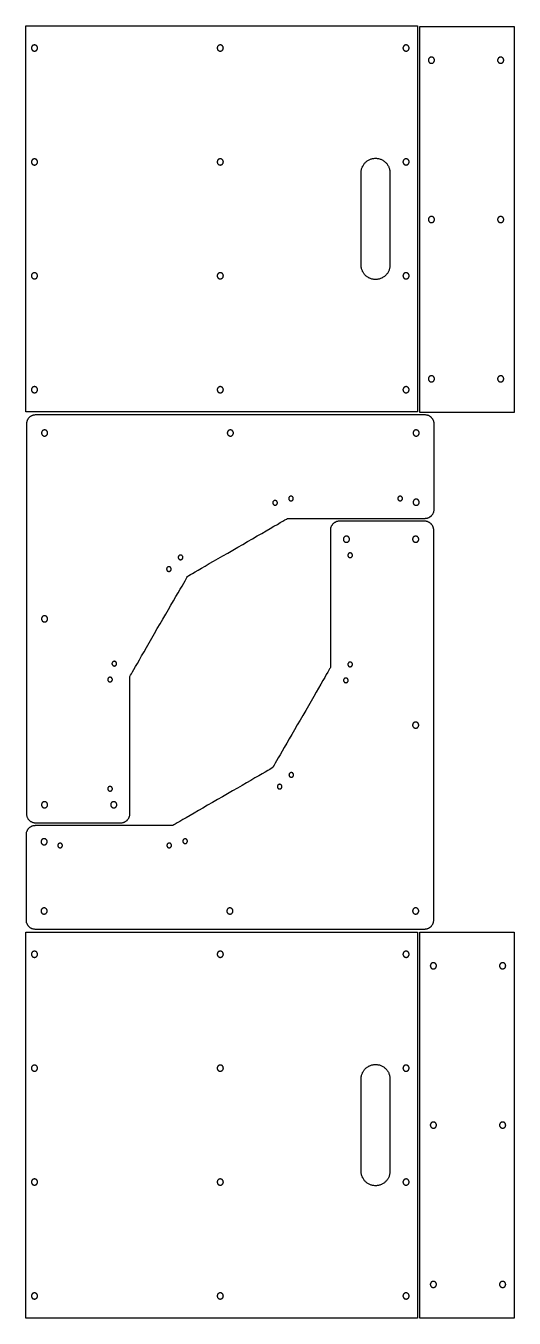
# Model space of a CAD drawing. Header units: centimetres. Extents: x -16 to 38, y -53 to 89.
import ezdxf

# ---------------------------------------------------------------- set-up
doc = ezdxf.new("R2010")
doc.units = ezdxf.units.CM
doc.header["$MEASUREMENT"] = 0

# ---------------------------------------------------------------- blocks, each defined once
blk = doc.blocks.new('block 2')
at = {"color": 7, "lineweight": 25}
blk.add_lwpolyline([(-16.06, 88.86), (27.06, 88.86), (27.06, 46.39), (-16.06, 46.39), (-16.06, 88.86)], dxfattribs=at)
blk = doc.blocks.new('block 3')
at = {"color": 7, "lineweight": 25}
blk.add_lwpolyline([(-15.11, 86.08), (-15.09, 86.08), (-15.07, 86.09), (-15.06, 86.09), (-15.04, 86.09), (-15.02, 86.1), (-15, 86.1), (-14.99, 86.11), (-14.97, 86.11), (-14.96, 86.12), (-14.94, 86.13), (-14.93, 86.14), (-14.91, 86.15), (-14.9, 86.16), (-14.88, 86.17), (-14.87, 86.18), (-14.86, 86.2), (-14.85, 86.21), (-14.84, 86.22), (-14.83, 86.24), (-14.82, 86.25), (-14.81, 86.27), (-14.8, 86.28), (-14.8, 86.3), (-14.79, 86.31), (-14.79, 86.33), (-14.78, 86.35), (-14.78, 86.37), (-14.78, 86.39), (-14.77, 86.4), (-14.77, 86.42), (-14.77, 86.44), (-14.78, 86.46), (-14.78, 86.48), (-14.78, 86.49), (-14.78, 86.51), (-14.79, 86.53), (-14.8, 86.54), (-14.8, 86.56), (-14.81, 86.57), (-14.82, 86.59), (-14.83, 86.6), (-14.83, 86.62), (-14.84, 86.63), (-14.86, 86.64), (-14.87, 86.66), (-14.88, 86.67), (-14.89, 86.68), (-14.9, 86.69), (-14.92, 86.7), (-14.93, 86.71), (-14.95, 86.72), (-14.96, 86.72), (-14.98, 86.73), (-14.99, 86.74), (-15.01, 86.74), (-15.02, 86.75), (-15.04, 86.75), (-15.06, 86.76), (-15.08, 86.76), (-15.09, 86.76), (-15.11, 86.76), (-15.13, 86.76), (-15.15, 86.76), (-15.16, 86.76), (-15.18, 86.75), (-15.2, 86.75), (-15.21, 86.74), (-15.23, 86.74), (-15.25, 86.73), (-15.26, 86.72), (-15.28, 86.72), (-15.29, 86.71), (-15.3, 86.7), (-15.32, 86.69), (-15.33, 86.68), (-15.34, 86.67), (-15.36, 86.66), (-15.37, 86.64), (-15.38, 86.63), (-15.39, 86.62), (-15.4, 86.6), (-15.41, 86.59), (-15.41, 86.57), (-15.42, 86.56), (-15.43, 86.54), (-15.43, 86.53), (-15.44, 86.51), (-15.44, 86.49), (-15.44, 86.47), (-15.45, 86.46), (-15.45, 86.44), (-15.45, 86.42), (-15.45, 86.4), (-15.45, 86.39), (-15.44, 86.37), (-15.44, 86.35), (-15.44, 86.34), (-15.43, 86.32), (-15.43, 86.3), (-15.42, 86.29), (-15.41, 86.27), (-15.41, 86.26), (-15.4, 86.24), (-15.39, 86.23), (-15.38, 86.21), (-15.37, 86.2), (-15.36, 86.19), (-15.34, 86.18), (-15.33, 86.17), (-15.32, 86.16), (-15.3, 86.15), (-15.29, 86.14), (-15.28, 86.13), (-15.26, 86.12), (-15.25, 86.11), (-15.23, 86.11), (-15.21, 86.1), (-15.2, 86.1), (-15.18, 86.09), (-15.16, 86.09), (-15.15, 86.09), (-15.13, 86.08), (-15.11, 86.08)], dxfattribs=at)
blk = doc.blocks.new('block 4')
at = {"color": 7, "lineweight": 25}
blk.add_lwpolyline([(-15.11, 61.02), (-15.09, 61.02), (-15.07, 61.02), (-15.06, 61.03), (-15.04, 61.03), (-15.02, 61.04), (-15, 61.04), (-14.99, 61.05), (-14.97, 61.05), (-14.96, 61.06), (-14.94, 61.07), (-14.93, 61.08), (-14.91, 61.09), (-14.9, 61.1), (-14.88, 61.11), (-14.87, 61.12), (-14.86, 61.13), (-14.85, 61.15), (-14.84, 61.16), (-14.83, 61.18), (-14.82, 61.19), (-14.81, 61.21), (-14.8, 61.22), (-14.8, 61.24), (-14.79, 61.25), (-14.79, 61.27), (-14.78, 61.29), (-14.78, 61.31), (-14.78, 61.32), (-14.77, 61.34), (-14.77, 61.36), (-14.77, 61.38), (-14.78, 61.4), (-14.78, 61.41), (-14.78, 61.43), (-14.78, 61.45), (-14.79, 61.46), (-14.8, 61.48), (-14.8, 61.5), (-14.81, 61.51), (-14.82, 61.53), (-14.83, 61.54), (-14.83, 61.56), (-14.84, 61.57), (-14.86, 61.58), (-14.87, 61.59), (-14.88, 61.61), (-14.89, 61.62), (-14.9, 61.63), (-14.92, 61.64), (-14.93, 61.65), (-14.95, 61.66), (-14.96, 61.66), (-14.98, 61.67), (-14.99, 61.68), (-15.01, 61.68), (-15.02, 61.69), (-15.04, 61.69), (-15.06, 61.69), (-15.08, 61.7), (-15.09, 61.7), (-15.11, 61.7), (-15.13, 61.7), (-15.15, 61.7), (-15.16, 61.69), (-15.18, 61.69), (-15.2, 61.69), (-15.21, 61.68), (-15.23, 61.68), (-15.25, 61.67), (-15.26, 61.66), (-15.28, 61.66), (-15.29, 61.65), (-15.3, 61.64), (-15.32, 61.63), (-15.33, 61.62), (-15.34, 61.61), (-15.36, 61.59), (-15.37, 61.58), (-15.38, 61.57), (-15.39, 61.55), (-15.4, 61.54), (-15.41, 61.53), (-15.41, 61.51), (-15.42, 61.5), (-15.43, 61.48), (-15.43, 61.46), (-15.44, 61.45), (-15.44, 61.43), (-15.44, 61.41), (-15.45, 61.4), (-15.45, 61.38), (-15.45, 61.36), (-15.45, 61.34), (-15.45, 61.33), (-15.44, 61.31), (-15.44, 61.29), (-15.44, 61.27), (-15.43, 61.26), (-15.43, 61.24), (-15.42, 61.23), (-15.41, 61.21), (-15.41, 61.2), (-15.4, 61.18), (-15.39, 61.17), (-15.38, 61.15), (-15.37, 61.14), (-15.36, 61.13), (-15.34, 61.12), (-15.33, 61.1), (-15.32, 61.09), (-15.3, 61.08), (-15.29, 61.07), (-15.28, 61.07), (-15.26, 61.06), (-15.25, 61.05), (-15.23, 61.04), (-15.21, 61.04), (-15.2, 61.03), (-15.18, 61.03), (-15.16, 61.03), (-15.15, 61.02), (-15.13, 61.02), (-15.11, 61.02)], dxfattribs=at)
blk = doc.blocks.new('block 5')
at = {"color": 7, "lineweight": 25}
blk.add_lwpolyline([(5.34, 48.49), (5.36, 48.49), (5.38, 48.49), (5.39, 48.5), (5.41, 48.5), (5.43, 48.5), (5.45, 48.51), (5.46, 48.52), (5.48, 48.52), (5.49, 48.53), (5.51, 48.54), (5.52, 48.55), (5.54, 48.56), (5.55, 48.57), (5.57, 48.58), (5.58, 48.59), (5.59, 48.6), (5.6, 48.62), (5.61, 48.63), (5.62, 48.64), (5.63, 48.66), (5.64, 48.67), (5.65, 48.69), (5.65, 48.71), (5.66, 48.72), (5.66, 48.74), (5.67, 48.76), (5.67, 48.78), (5.67, 48.79), (5.68, 48.81), (5.68, 48.83), (5.68, 48.85), (5.67, 48.87), (5.67, 48.88), (5.67, 48.9), (5.67, 48.92), (5.66, 48.93), (5.65, 48.95), (5.65, 48.97), (5.64, 48.98), (5.63, 49), (5.62, 49.01), (5.62, 49.02), (5.61, 49.04), (5.59, 49.05), (5.58, 49.06), (5.57, 49.08), (5.56, 49.09), (5.55, 49.1), (5.53, 49.11), (5.52, 49.12), (5.5, 49.12), (5.49, 49.13), (5.47, 49.14), (5.46, 49.15), (5.44, 49.15), (5.43, 49.16), (5.41, 49.16), (5.39, 49.16), (5.37, 49.17), (5.36, 49.17), (5.34, 49.17), (5.32, 49.17), (5.3, 49.17), (5.29, 49.16), (5.27, 49.16), (5.25, 49.16), (5.24, 49.15), (5.22, 49.15), (5.2, 49.14), (5.19, 49.13), (5.17, 49.12), (5.16, 49.12), (5.14, 49.11), (5.13, 49.1), (5.12, 49.09), (5.11, 49.07), (5.09, 49.06), (5.08, 49.05), (5.07, 49.04), (5.06, 49.02), (5.05, 49.01), (5.04, 49), (5.04, 48.98), (5.03, 48.97), (5.02, 48.95), (5.02, 48.93), (5.01, 48.92), (5.01, 48.9), (5.01, 48.88), (5, 48.87), (5, 48.85), (5, 48.83), (5, 48.81), (5, 48.79), (5.01, 48.78), (5.01, 48.76), (5.01, 48.74), (5.02, 48.73), (5.02, 48.71), (5.03, 48.69), (5.04, 48.68), (5.04, 48.66), (5.05, 48.65), (5.06, 48.64), (5.07, 48.62), (5.08, 48.61), (5.09, 48.6), (5.11, 48.59), (5.12, 48.57), (5.13, 48.56), (5.14, 48.55), (5.16, 48.54), (5.17, 48.54), (5.19, 48.53), (5.2, 48.52), (5.22, 48.51), (5.24, 48.51), (5.25, 48.5), (5.27, 48.5), (5.29, 48.5), (5.3, 48.49), (5.32, 48.49), (5.34, 48.49)], dxfattribs=at)
blk = doc.blocks.new('block 6')
at = {"color": 7, "lineweight": 25}
blk.add_lwpolyline([(5.34, 73.55), (5.36, 73.55), (5.38, 73.56), (5.39, 73.56), (5.41, 73.56), (5.43, 73.57), (5.45, 73.57), (5.46, 73.58), (5.48, 73.58), (5.49, 73.59), (5.51, 73.6), (5.52, 73.61), (5.54, 73.62), (5.55, 73.63), (5.57, 73.64), (5.58, 73.65), (5.59, 73.67), (5.6, 73.68), (5.61, 73.69), (5.62, 73.71), (5.63, 73.72), (5.64, 73.74), (5.65, 73.75), (5.65, 73.77), (5.66, 73.78), (5.66, 73.8), (5.67, 73.82), (5.67, 73.84), (5.67, 73.85), (5.68, 73.87), (5.68, 73.89), (5.68, 73.91), (5.67, 73.93), (5.67, 73.95), (5.67, 73.96), (5.67, 73.98), (5.66, 74), (5.65, 74.01), (5.65, 74.03), (5.64, 74.04), (5.63, 74.06), (5.62, 74.07), (5.62, 74.09), (5.61, 74.1), (5.59, 74.11), (5.58, 74.12), (5.57, 74.14), (5.56, 74.15), (5.55, 74.16), (5.53, 74.17), (5.52, 74.18), (5.5, 74.19), (5.49, 74.19), (5.47, 74.2), (5.46, 74.21), (5.44, 74.21), (5.43, 74.22), (5.41, 74.22), (5.39, 74.23), (5.37, 74.23), (5.36, 74.23), (5.34, 74.23), (5.32, 74.23), (5.3, 74.23), (5.29, 74.23), (5.27, 74.22), (5.25, 74.22), (5.24, 74.21), (5.22, 74.21), (5.2, 74.2), (5.19, 74.19), (5.17, 74.19), (5.16, 74.18), (5.14, 74.17), (5.13, 74.16), (5.12, 74.15), (5.11, 74.14), (5.09, 74.12), (5.08, 74.11), (5.07, 74.1), (5.06, 74.09), (5.05, 74.07), (5.04, 74.06), (5.04, 74.04), (5.03, 74.03), (5.02, 74.01), (5.02, 73.99), (5.01, 73.98), (5.01, 73.96), (5.01, 73.94), (5, 73.93), (5, 73.91), (5, 73.89), (5, 73.87), (5, 73.86), (5.01, 73.84), (5.01, 73.82), (5.01, 73.8), (5.02, 73.79), (5.02, 73.77), (5.03, 73.76), (5.04, 73.74), (5.04, 73.73), (5.05, 73.71), (5.06, 73.7), (5.07, 73.68), (5.08, 73.67), (5.09, 73.66), (5.11, 73.65), (5.12, 73.64), (5.13, 73.62), (5.14, 73.61), (5.16, 73.61), (5.17, 73.6), (5.19, 73.59), (5.2, 73.58), (5.22, 73.58), (5.24, 73.57), (5.25, 73.56), (5.27, 73.56), (5.29, 73.56), (5.3, 73.56), (5.32, 73.55), (5.34, 73.55)], dxfattribs=at)
blk = doc.blocks.new('block 7')
at = {"color": 7, "lineweight": 25}
blk.add_lwpolyline([(25.79, 86.08), (25.81, 86.08), (25.83, 86.09), (25.84, 86.09), (25.86, 86.09), (25.88, 86.1), (25.9, 86.1), (25.91, 86.11), (25.93, 86.11), (25.94, 86.12), (25.96, 86.13), (25.97, 86.14), (25.99, 86.15), (26, 86.16), (26.02, 86.17), (26.03, 86.18), (26.04, 86.2), (26.05, 86.21), (26.06, 86.22), (26.07, 86.24), (26.08, 86.25), (26.09, 86.27), (26.1, 86.28), (26.1, 86.3), (26.11, 86.31), (26.11, 86.33), (26.12, 86.35), (26.12, 86.37), (26.12, 86.39), (26.13, 86.4), (26.13, 86.42), (26.13, 86.44), (26.12, 86.46), (26.12, 86.48), (26.12, 86.49), (26.12, 86.51), (26.11, 86.53), (26.1, 86.54), (26.1, 86.56), (26.09, 86.57), (26.08, 86.59), (26.07, 86.6), (26.07, 86.62), (26.06, 86.63), (26.04, 86.64), (26.03, 86.66), (26.02, 86.67), (26.01, 86.68), (26, 86.69), (25.98, 86.7), (25.97, 86.71), (25.95, 86.72), (25.94, 86.72), (25.92, 86.73), (25.91, 86.74), (25.89, 86.74), (25.88, 86.75), (25.86, 86.75), (25.84, 86.76), (25.82, 86.76), (25.81, 86.76), (25.79, 86.76), (25.77, 86.76), (25.75, 86.76), (25.74, 86.76), (25.72, 86.75), (25.7, 86.75), (25.69, 86.74), (25.67, 86.74), (25.65, 86.73), (25.64, 86.72), (25.62, 86.72), (25.61, 86.71), (25.59, 86.7), (25.58, 86.69), (25.57, 86.68), (25.56, 86.67), (25.54, 86.66), (25.53, 86.64), (25.52, 86.63), (25.51, 86.62), (25.5, 86.6), (25.49, 86.59), (25.49, 86.57), (25.48, 86.56), (25.47, 86.54), (25.47, 86.53), (25.46, 86.51), (25.46, 86.49), (25.46, 86.47), (25.45, 86.46), (25.45, 86.44), (25.45, 86.42), (25.45, 86.4), (25.45, 86.39), (25.46, 86.37), (25.46, 86.35), (25.46, 86.34), (25.47, 86.32), (25.47, 86.3), (25.48, 86.29), (25.49, 86.27), (25.49, 86.26), (25.5, 86.24), (25.51, 86.23), (25.52, 86.21), (25.53, 86.2), (25.54, 86.19), (25.56, 86.18), (25.57, 86.17), (25.58, 86.16), (25.59, 86.15), (25.61, 86.14), (25.62, 86.13), (25.64, 86.12), (25.65, 86.11), (25.67, 86.11), (25.69, 86.1), (25.7, 86.1), (25.72, 86.09), (25.74, 86.09), (25.75, 86.09), (25.77, 86.08), (25.79, 86.08)], dxfattribs=at)
blk = doc.blocks.new('block 8')
at = {"color": 7, "lineweight": 25}
blk.add_lwpolyline([(25.79, 61.02), (25.81, 61.02), (25.83, 61.02), (25.84, 61.03), (25.86, 61.03), (25.88, 61.04), (25.9, 61.04), (25.91, 61.05), (25.93, 61.05), (25.94, 61.06), (25.96, 61.07), (25.97, 61.08), (25.99, 61.09), (26, 61.1), (26.02, 61.11), (26.03, 61.12), (26.04, 61.13), (26.05, 61.15), (26.06, 61.16), (26.07, 61.18), (26.08, 61.19), (26.09, 61.21), (26.1, 61.22), (26.1, 61.24), (26.11, 61.25), (26.11, 61.27), (26.12, 61.29), (26.12, 61.31), (26.12, 61.32), (26.13, 61.34), (26.13, 61.36), (26.13, 61.38), (26.12, 61.4), (26.12, 61.41), (26.12, 61.43), (26.12, 61.45), (26.11, 61.46), (26.1, 61.48), (26.1, 61.5), (26.09, 61.51), (26.08, 61.53), (26.07, 61.54), (26.07, 61.56), (26.06, 61.57), (26.04, 61.58), (26.03, 61.59), (26.02, 61.61), (26.01, 61.62), (26, 61.63), (25.98, 61.64), (25.97, 61.65), (25.95, 61.66), (25.94, 61.66), (25.92, 61.67), (25.91, 61.68), (25.89, 61.68), (25.88, 61.69), (25.86, 61.69), (25.84, 61.69), (25.82, 61.7), (25.81, 61.7), (25.79, 61.7), (25.77, 61.7), (25.75, 61.7), (25.74, 61.69), (25.72, 61.69), (25.7, 61.69), (25.69, 61.68), (25.67, 61.68), (25.65, 61.67), (25.64, 61.66), (25.62, 61.66), (25.61, 61.65), (25.59, 61.64), (25.58, 61.63), (25.57, 61.62), (25.56, 61.61), (25.54, 61.59), (25.53, 61.58), (25.52, 61.57), (25.51, 61.55), (25.5, 61.54), (25.49, 61.53), (25.49, 61.51), (25.48, 61.5), (25.47, 61.48), (25.47, 61.46), (25.46, 61.45), (25.46, 61.43), (25.46, 61.41), (25.45, 61.4), (25.45, 61.38), (25.45, 61.36), (25.45, 61.34), (25.45, 61.33), (25.46, 61.31), (25.46, 61.29), (25.46, 61.27), (25.47, 61.26), (25.47, 61.24), (25.48, 61.23), (25.49, 61.21), (25.49, 61.2), (25.5, 61.18), (25.51, 61.17), (25.52, 61.15), (25.53, 61.14), (25.54, 61.13), (25.56, 61.12), (25.57, 61.1), (25.58, 61.09), (25.59, 61.08), (25.61, 61.07), (25.62, 61.07), (25.64, 61.06), (25.65, 61.05), (25.67, 61.04), (25.69, 61.04), (25.7, 61.03), (25.72, 61.03), (25.74, 61.03), (25.75, 61.02), (25.77, 61.02), (25.79, 61.02)], dxfattribs=at)
blk = doc.blocks.new('block 9')
at = {"color": 7, "lineweight": 25}
blk.add_lwpolyline([(25.79, 48.49), (25.81, 48.49), (25.83, 48.49), (25.84, 48.5), (25.86, 48.5), (25.88, 48.5), (25.9, 48.51), (25.91, 48.52), (25.93, 48.52), (25.94, 48.53), (25.96, 48.54), (25.97, 48.55), (25.99, 48.56), (26, 48.57), (26.02, 48.58), (26.03, 48.59), (26.04, 48.6), (26.05, 48.62), (26.06, 48.63), (26.07, 48.64), (26.08, 48.66), (26.09, 48.67), (26.1, 48.69), (26.1, 48.71), (26.11, 48.72), (26.11, 48.74), (26.12, 48.76), (26.12, 48.78), (26.12, 48.79), (26.13, 48.81), (26.13, 48.83), (26.13, 48.85), (26.12, 48.87), (26.12, 48.88), (26.12, 48.9), (26.12, 48.92), (26.11, 48.93), (26.1, 48.95), (26.1, 48.97), (26.09, 48.98), (26.08, 49), (26.07, 49.01), (26.07, 49.02), (26.06, 49.04), (26.04, 49.05), (26.03, 49.06), (26.02, 49.08), (26.01, 49.09), (26, 49.1), (25.98, 49.11), (25.97, 49.12), (25.95, 49.12), (25.94, 49.13), (25.92, 49.14), (25.91, 49.15), (25.89, 49.15), (25.88, 49.16), (25.86, 49.16), (25.84, 49.16), (25.82, 49.17), (25.81, 49.17), (25.79, 49.17), (25.77, 49.17), (25.75, 49.17), (25.74, 49.16), (25.72, 49.16), (25.7, 49.16), (25.69, 49.15), (25.67, 49.15), (25.65, 49.14), (25.64, 49.13), (25.62, 49.12), (25.61, 49.12), (25.59, 49.11), (25.58, 49.1), (25.57, 49.09), (25.56, 49.07), (25.54, 49.06), (25.53, 49.05), (25.52, 49.04), (25.51, 49.02), (25.5, 49.01), (25.49, 49), (25.49, 48.98), (25.48, 48.97), (25.47, 48.95), (25.47, 48.93), (25.46, 48.92), (25.46, 48.9), (25.46, 48.88), (25.45, 48.87), (25.45, 48.85), (25.45, 48.83), (25.45, 48.81), (25.45, 48.79), (25.46, 48.78), (25.46, 48.76), (25.46, 48.74), (25.47, 48.73), (25.47, 48.71), (25.48, 48.69), (25.49, 48.68), (25.49, 48.66), (25.5, 48.65), (25.51, 48.64), (25.52, 48.62), (25.53, 48.61), (25.54, 48.6), (25.56, 48.59), (25.57, 48.57), (25.58, 48.56), (25.59, 48.55), (25.61, 48.54), (25.62, 48.54), (25.64, 48.53), (25.65, 48.52), (25.67, 48.51), (25.69, 48.51), (25.7, 48.5), (25.72, 48.5), (25.74, 48.5), (25.75, 48.49), (25.77, 48.49), (25.79, 48.49)], dxfattribs=at)
blk = doc.blocks.new('block 10')
at = {"color": 7, "lineweight": 25}
blk.add_lwpolyline([(25.79, 73.55), (25.81, 73.55), (25.83, 73.56), (25.84, 73.56), (25.86, 73.56), (25.88, 73.57), (25.9, 73.57), (25.91, 73.58), (25.93, 73.58), (25.94, 73.59), (25.96, 73.6), (25.97, 73.61), (25.99, 73.62), (26, 73.63), (26.02, 73.64), (26.03, 73.65), (26.04, 73.67), (26.05, 73.68), (26.06, 73.69), (26.07, 73.71), (26.08, 73.72), (26.09, 73.74), (26.1, 73.75), (26.1, 73.77), (26.11, 73.78), (26.11, 73.8), (26.12, 73.82), (26.12, 73.84), (26.12, 73.85), (26.13, 73.87), (26.13, 73.89), (26.13, 73.91), (26.12, 73.93), (26.12, 73.95), (26.12, 73.96), (26.12, 73.98), (26.11, 74), (26.1, 74.01), (26.1, 74.03), (26.09, 74.04), (26.08, 74.06), (26.07, 74.07), (26.07, 74.09), (26.06, 74.1), (26.04, 74.11), (26.03, 74.12), (26.02, 74.14), (26.01, 74.15), (26, 74.16), (25.98, 74.17), (25.97, 74.18), (25.95, 74.19), (25.94, 74.19), (25.92, 74.2), (25.91, 74.21), (25.89, 74.21), (25.88, 74.22), (25.86, 74.22), (25.84, 74.23), (25.82, 74.23), (25.81, 74.23), (25.79, 74.23), (25.77, 74.23), (25.75, 74.23), (25.74, 74.23), (25.72, 74.22), (25.7, 74.22), (25.69, 74.21), (25.67, 74.21), (25.65, 74.2), (25.64, 74.19), (25.62, 74.19), (25.61, 74.18), (25.59, 74.17), (25.58, 74.16), (25.57, 74.15), (25.56, 74.14), (25.54, 74.12), (25.53, 74.11), (25.52, 74.1), (25.51, 74.09), (25.5, 74.07), (25.49, 74.06), (25.49, 74.04), (25.48, 74.03), (25.47, 74.01), (25.47, 73.99), (25.46, 73.98), (25.46, 73.96), (25.46, 73.94), (25.45, 73.93), (25.45, 73.91), (25.45, 73.89), (25.45, 73.87), (25.45, 73.86), (25.46, 73.84), (25.46, 73.82), (25.46, 73.8), (25.47, 73.79), (25.47, 73.77), (25.48, 73.76), (25.49, 73.74), (25.49, 73.73), (25.5, 73.71), (25.51, 73.7), (25.52, 73.68), (25.53, 73.67), (25.54, 73.66), (25.56, 73.65), (25.57, 73.64), (25.58, 73.62), (25.59, 73.61), (25.61, 73.61), (25.62, 73.6), (25.64, 73.59), (25.65, 73.58), (25.67, 73.58), (25.69, 73.57), (25.7, 73.56), (25.72, 73.56), (25.74, 73.56), (25.75, 73.56), (25.77, 73.55), (25.79, 73.55)], dxfattribs=at)
blk = doc.blocks.new('block 11')
at = {"color": 7, "lineweight": 25}
blk.add_lwpolyline([(5.34, 86.08), (5.36, 86.08), (5.38, 86.09), (5.39, 86.09), (5.41, 86.09), (5.43, 86.1), (5.45, 86.1), (5.46, 86.11), (5.48, 86.11), (5.49, 86.12), (5.51, 86.13), (5.52, 86.14), (5.54, 86.15), (5.55, 86.16), (5.57, 86.17), (5.58, 86.18), (5.59, 86.2), (5.6, 86.21), (5.61, 86.22), (5.62, 86.24), (5.63, 86.25), (5.64, 86.27), (5.65, 86.28), (5.65, 86.3), (5.66, 86.31), (5.66, 86.33), (5.67, 86.35), (5.67, 86.37), (5.67, 86.39), (5.68, 86.4), (5.68, 86.42), (5.68, 86.44), (5.67, 86.46), (5.67, 86.48), (5.67, 86.49), (5.67, 86.51), (5.66, 86.53), (5.65, 86.54), (5.65, 86.56), (5.64, 86.57), (5.63, 86.59), (5.62, 86.6), (5.62, 86.62), (5.61, 86.63), (5.59, 86.64), (5.58, 86.66), (5.57, 86.67), (5.56, 86.68), (5.55, 86.69), (5.53, 86.7), (5.52, 86.71), (5.5, 86.72), (5.49, 86.72), (5.47, 86.73), (5.46, 86.74), (5.44, 86.74), (5.43, 86.75), (5.41, 86.75), (5.39, 86.76), (5.37, 86.76), (5.36, 86.76), (5.34, 86.76), (5.32, 86.76), (5.3, 86.76), (5.29, 86.76), (5.27, 86.75), (5.25, 86.75), (5.24, 86.74), (5.22, 86.74), (5.2, 86.73), (5.19, 86.72), (5.17, 86.72), (5.16, 86.71), (5.14, 86.7), (5.13, 86.69), (5.12, 86.68), (5.11, 86.67), (5.09, 86.66), (5.08, 86.64), (5.07, 86.63), (5.06, 86.62), (5.05, 86.6), (5.04, 86.59), (5.04, 86.57), (5.03, 86.56), (5.02, 86.54), (5.02, 86.53), (5.01, 86.51), (5.01, 86.49), (5.01, 86.47), (5, 86.46), (5, 86.44), (5, 86.42), (5, 86.4), (5, 86.39), (5.01, 86.37), (5.01, 86.35), (5.01, 86.34), (5.02, 86.32), (5.02, 86.3), (5.03, 86.29), (5.04, 86.27), (5.04, 86.26), (5.05, 86.24), (5.06, 86.23), (5.07, 86.21), (5.08, 86.2), (5.09, 86.19), (5.11, 86.18), (5.12, 86.17), (5.13, 86.16), (5.14, 86.15), (5.16, 86.14), (5.17, 86.13), (5.19, 86.12), (5.2, 86.11), (5.22, 86.11), (5.24, 86.1), (5.25, 86.1), (5.27, 86.09), (5.29, 86.09), (5.3, 86.09), (5.32, 86.08), (5.34, 86.08)], dxfattribs=at)
blk = doc.blocks.new('block 12')
at = {"color": 7, "lineweight": 25}
blk.add_lwpolyline([(5.34, 61.02), (5.36, 61.02), (5.38, 61.02), (5.39, 61.03), (5.41, 61.03), (5.43, 61.04), (5.45, 61.04), (5.46, 61.05), (5.48, 61.05), (5.49, 61.06), (5.51, 61.07), (5.52, 61.08), (5.54, 61.09), (5.55, 61.1), (5.57, 61.11), (5.58, 61.12), (5.59, 61.13), (5.6, 61.15), (5.61, 61.16), (5.62, 61.18), (5.63, 61.19), (5.64, 61.21), (5.65, 61.22), (5.65, 61.24), (5.66, 61.25), (5.66, 61.27), (5.67, 61.29), (5.67, 61.31), (5.67, 61.32), (5.68, 61.34), (5.68, 61.36), (5.68, 61.38), (5.67, 61.4), (5.67, 61.41), (5.67, 61.43), (5.67, 61.45), (5.66, 61.46), (5.65, 61.48), (5.65, 61.5), (5.64, 61.51), (5.63, 61.53), (5.62, 61.54), (5.62, 61.56), (5.61, 61.57), (5.59, 61.58), (5.58, 61.59), (5.57, 61.61), (5.56, 61.62), (5.55, 61.63), (5.53, 61.64), (5.52, 61.65), (5.5, 61.66), (5.49, 61.66), (5.47, 61.67), (5.46, 61.68), (5.44, 61.68), (5.43, 61.69), (5.41, 61.69), (5.39, 61.69), (5.37, 61.7), (5.36, 61.7), (5.34, 61.7), (5.32, 61.7), (5.3, 61.7), (5.29, 61.69), (5.27, 61.69), (5.25, 61.69), (5.24, 61.68), (5.22, 61.68), (5.2, 61.67), (5.19, 61.66), (5.17, 61.66), (5.16, 61.65), (5.14, 61.64), (5.13, 61.63), (5.12, 61.62), (5.11, 61.61), (5.09, 61.59), (5.08, 61.58), (5.07, 61.57), (5.06, 61.55), (5.05, 61.54), (5.04, 61.53), (5.04, 61.51), (5.03, 61.5), (5.02, 61.48), (5.02, 61.46), (5.01, 61.45), (5.01, 61.43), (5.01, 61.41), (5, 61.4), (5, 61.38), (5, 61.36), (5, 61.34), (5, 61.33), (5.01, 61.31), (5.01, 61.29), (5.01, 61.27), (5.02, 61.26), (5.02, 61.24), (5.03, 61.23), (5.04, 61.21), (5.04, 61.2), (5.05, 61.18), (5.06, 61.17), (5.07, 61.15), (5.08, 61.14), (5.09, 61.13), (5.11, 61.12), (5.12, 61.1), (5.13, 61.09), (5.14, 61.08), (5.16, 61.07), (5.17, 61.07), (5.19, 61.06), (5.2, 61.05), (5.22, 61.04), (5.24, 61.04), (5.25, 61.03), (5.27, 61.03), (5.29, 61.03), (5.3, 61.02), (5.32, 61.02), (5.34, 61.02)], dxfattribs=at)
blk = doc.blocks.new('block 13')
at = {"color": 7, "lineweight": 25}
blk.add_lwpolyline([(-15.11, 48.49), (-15.09, 48.49), (-15.07, 48.49), (-15.06, 48.5), (-15.04, 48.5), (-15.02, 48.5), (-15, 48.51), (-14.99, 48.52), (-14.97, 48.52), (-14.96, 48.53), (-14.94, 48.54), (-14.93, 48.55), (-14.91, 48.56), (-14.9, 48.57), (-14.88, 48.58), (-14.87, 48.59), (-14.86, 48.6), (-14.85, 48.62), (-14.84, 48.63), (-14.83, 48.64), (-14.82, 48.66), (-14.81, 48.67), (-14.8, 48.69), (-14.8, 48.71), (-14.79, 48.72), (-14.79, 48.74), (-14.78, 48.76), (-14.78, 48.78), (-14.78, 48.79), (-14.77, 48.81), (-14.77, 48.83), (-14.77, 48.85), (-14.78, 48.87), (-14.78, 48.88), (-14.78, 48.9), (-14.78, 48.92), (-14.79, 48.93), (-14.8, 48.95), (-14.8, 48.97), (-14.81, 48.98), (-14.82, 49), (-14.83, 49.01), (-14.83, 49.02), (-14.84, 49.04), (-14.86, 49.05), (-14.87, 49.06), (-14.88, 49.08), (-14.89, 49.09), (-14.9, 49.1), (-14.92, 49.11), (-14.93, 49.12), (-14.95, 49.12), (-14.96, 49.13), (-14.98, 49.14), (-14.99, 49.15), (-15.01, 49.15), (-15.02, 49.16), (-15.04, 49.16), (-15.06, 49.16), (-15.08, 49.17), (-15.09, 49.17), (-15.11, 49.17), (-15.13, 49.17), (-15.15, 49.17), (-15.16, 49.16), (-15.18, 49.16), (-15.2, 49.16), (-15.21, 49.15), (-15.23, 49.15), (-15.25, 49.14), (-15.26, 49.13), (-15.28, 49.12), (-15.29, 49.12), (-15.3, 49.11), (-15.32, 49.1), (-15.33, 49.09), (-15.34, 49.07), (-15.36, 49.06), (-15.37, 49.05), (-15.38, 49.04), (-15.39, 49.02), (-15.4, 49.01), (-15.41, 49), (-15.41, 48.98), (-15.42, 48.97), (-15.43, 48.95), (-15.43, 48.93), (-15.44, 48.92), (-15.44, 48.9), (-15.44, 48.88), (-15.45, 48.87), (-15.45, 48.85), (-15.45, 48.83), (-15.45, 48.81), (-15.45, 48.79), (-15.44, 48.78), (-15.44, 48.76), (-15.44, 48.74), (-15.43, 48.73), (-15.43, 48.71), (-15.42, 48.69), (-15.41, 48.68), (-15.41, 48.66), (-15.4, 48.65), (-15.39, 48.64), (-15.38, 48.62), (-15.37, 48.61), (-15.36, 48.6), (-15.34, 48.59), (-15.33, 48.57), (-15.32, 48.56), (-15.3, 48.55), (-15.29, 48.54), (-15.28, 48.54), (-15.26, 48.53), (-15.25, 48.52), (-15.23, 48.51), (-15.21, 48.51), (-15.2, 48.5), (-15.18, 48.5), (-15.16, 48.5), (-15.15, 48.49), (-15.13, 48.49), (-15.11, 48.49)], dxfattribs=at)
blk = doc.blocks.new('block 14')
at = {"color": 7, "lineweight": 25}
blk.add_lwpolyline([(-15.11, 73.55), (-15.09, 73.55), (-15.07, 73.56), (-15.06, 73.56), (-15.04, 73.56), (-15.02, 73.57), (-15, 73.57), (-14.99, 73.58), (-14.97, 73.58), (-14.96, 73.59), (-14.94, 73.6), (-14.93, 73.61), (-14.91, 73.62), (-14.9, 73.63), (-14.88, 73.64), (-14.87, 73.65), (-14.86, 73.67), (-14.85, 73.68), (-14.84, 73.69), (-14.83, 73.71), (-14.82, 73.72), (-14.81, 73.74), (-14.8, 73.75), (-14.8, 73.77), (-14.79, 73.78), (-14.79, 73.8), (-14.78, 73.82), (-14.78, 73.84), (-14.78, 73.85), (-14.77, 73.87), (-14.77, 73.89), (-14.77, 73.91), (-14.78, 73.93), (-14.78, 73.95), (-14.78, 73.96), (-14.78, 73.98), (-14.79, 74), (-14.8, 74.01), (-14.8, 74.03), (-14.81, 74.04), (-14.82, 74.06), (-14.83, 74.07), (-14.83, 74.09), (-14.84, 74.1), (-14.86, 74.11), (-14.87, 74.12), (-14.88, 74.14), (-14.89, 74.15), (-14.9, 74.16), (-14.92, 74.17), (-14.93, 74.18), (-14.95, 74.19), (-14.96, 74.19), (-14.98, 74.2), (-14.99, 74.21), (-15.01, 74.21), (-15.02, 74.22), (-15.04, 74.22), (-15.06, 74.23), (-15.08, 74.23), (-15.09, 74.23), (-15.11, 74.23), (-15.13, 74.23), (-15.15, 74.23), (-15.16, 74.23), (-15.18, 74.22), (-15.2, 74.22), (-15.21, 74.21), (-15.23, 74.21), (-15.25, 74.2), (-15.26, 74.19), (-15.28, 74.19), (-15.29, 74.18), (-15.3, 74.17), (-15.32, 74.16), (-15.33, 74.15), (-15.34, 74.14), (-15.36, 74.12), (-15.37, 74.11), (-15.38, 74.1), (-15.39, 74.09), (-15.4, 74.07), (-15.41, 74.06), (-15.41, 74.04), (-15.42, 74.03), (-15.43, 74.01), (-15.43, 73.99), (-15.44, 73.98), (-15.44, 73.96), (-15.44, 73.94), (-15.45, 73.93), (-15.45, 73.91), (-15.45, 73.89), (-15.45, 73.87), (-15.45, 73.86), (-15.44, 73.84), (-15.44, 73.82), (-15.44, 73.8), (-15.43, 73.79), (-15.43, 73.77), (-15.42, 73.76), (-15.41, 73.74), (-15.41, 73.73), (-15.4, 73.71), (-15.39, 73.7), (-15.38, 73.68), (-15.37, 73.67), (-15.36, 73.66), (-15.34, 73.65), (-15.33, 73.64), (-15.32, 73.62), (-15.3, 73.61), (-15.29, 73.61), (-15.28, 73.6), (-15.26, 73.59), (-15.25, 73.58), (-15.23, 73.58), (-15.21, 73.57), (-15.2, 73.56), (-15.18, 73.56), (-15.16, 73.56), (-15.15, 73.56), (-15.13, 73.55), (-15.11, 73.55)], dxfattribs=at)
blk = doc.blocks.new('block 15')
at = {"color": 7, "lineweight": 25}
blk.add_lwpolyline([(24.02, 72.71), (24.02, 62.55), (24.02, 62.46), (24.01, 62.38), (24, 62.29), (23.98, 62.21), (23.97, 62.13), (23.94, 62.06), (23.92, 61.98), (23.89, 61.91), (23.85, 61.84), (23.81, 61.77), (23.77, 61.7), (23.73, 61.63), (23.68, 61.57), (23.63, 61.51), (23.58, 61.45), (23.52, 61.4), (23.47, 61.34), (23.41, 61.29), (23.34, 61.25), (23.28, 61.2), (23.21, 61.16), (23.14, 61.12), (23.07, 61.09), (22.99, 61.06), (22.92, 61.03), (22.84, 61.01), (22.76, 60.99), (22.68, 60.98), (22.6, 60.97), (22.52, 60.96), (22.43, 60.96), (22.35, 60.96), (22.26, 60.97), (22.18, 60.98), (22.1, 60.99), (22.02, 61.01), (21.94, 61.03), (21.87, 61.06), (21.8, 61.09), (21.72, 61.12), (21.65, 61.16), (21.59, 61.2), (21.52, 61.25), (21.46, 61.29), (21.4, 61.34), (21.34, 61.4), (21.28, 61.45), (21.23, 61.51), (21.18, 61.57), (21.13, 61.63), (21.09, 61.7), (21.05, 61.77), (21.01, 61.84), (20.98, 61.91), (20.95, 61.98), (20.92, 62.06), (20.9, 62.14), (20.88, 62.22), (20.86, 62.3), (20.85, 62.38), (20.85, 62.46), (20.84, 62.55), (20.84, 72.71), (20.85, 72.79), (20.85, 72.87), (20.86, 72.96), (20.88, 73.04), (20.9, 73.12), (20.92, 73.19), (20.95, 73.27), (20.98, 73.34), (21.01, 73.41), (21.05, 73.48), (21.09, 73.55), (21.13, 73.62), (21.18, 73.68), (21.23, 73.74), (21.28, 73.8), (21.34, 73.86), (21.4, 73.91), (21.46, 73.96), (21.52, 74.01), (21.59, 74.05), (21.65, 74.09), (21.72, 74.13), (21.8, 74.16), (21.87, 74.19), (21.94, 74.22), (22.02, 74.24), (22.1, 74.26), (22.18, 74.27), (22.26, 74.28), (22.35, 74.29), (22.43, 74.29), (22.52, 74.29), (22.6, 74.28), (22.69, 74.27), (22.77, 74.26), (22.85, 74.24), (22.93, 74.21), (23.01, 74.18), (23.09, 74.15), (23.16, 74.12), (23.23, 74.08), (23.3, 74.03), (23.37, 73.99), (23.43, 73.94), (23.49, 73.88), (23.55, 73.83), (23.61, 73.77), (23.66, 73.71), (23.71, 73.64), (23.76, 73.58), (23.8, 73.51), (23.84, 73.44), (23.88, 73.36), (23.91, 73.29), (23.94, 73.21), (23.96, 73.13), (23.98, 73.05), (24, 72.96), (24.01, 72.88), (24.02, 72.79), (24.02, 72.71)], dxfattribs=at)
blk = doc.blocks.new('block 16')
at = {"color": 7, "lineweight": 25}
blk.add_lwpolyline([(-15.99, 2.19), (-15.99, 2.13), (-15.98, 2.08), (-15.98, 2.03), (-15.97, 1.97), (-15.95, 1.92), (-15.94, 1.87), (-15.92, 1.82), (-15.9, 1.78), (-15.88, 1.73), (-15.85, 1.68), (-15.83, 1.64), (-15.8, 1.6), (-15.76, 1.56), (-15.73, 1.52), (-15.7, 1.48), (-15.66, 1.45), (-15.62, 1.41), (-15.58, 1.38), (-15.54, 1.35), (-15.49, 1.32), (-15.45, 1.3), (-15.4, 1.28), (-15.35, 1.26), (-15.3, 1.24), (-15.25, 1.22), (-15.2, 1.21), (-15.15, 1.2), (-15.1, 1.19), (-15.04, 1.19), (-14.99, 1.19), (-5.61, 1.19), (-5.56, 1.19), (-5.51, 1.19), (-5.46, 1.2), (-5.4, 1.21), (-5.36, 1.22), (-5.31, 1.24), (-5.26, 1.25), (-5.21, 1.27), (-5.17, 1.29), (-5.12, 1.32), (-5.08, 1.34), (-5.04, 1.37), (-5, 1.4), (-4.96, 1.43), (-4.92, 1.46), (-4.89, 1.5), (-4.86, 1.54), (-4.82, 1.57), (-4.79, 1.61), (-4.77, 1.66), (-4.74, 1.7), (-4.72, 1.74), (-4.7, 1.79), (-4.68, 1.83), (-4.66, 1.88), (-4.65, 1.93), (-4.63, 1.98), (-4.62, 2.03), (-4.62, 2.08), (-4.61, 2.14), (-4.61, 2.19), (-4.61, 17.3), (-4.59, 17.34), (-4.54, 17.43), (-4.45, 17.59), (-4.32, 17.81), (-4.17, 18.07), (-3.99, 18.38), (-3.79, 18.73), (-3.56, 19.13), (-3.32, 19.55), (-3.05, 20), (-2.78, 20.48), (-2.49, 20.98), (-2.19, 21.49), (-1.89, 22.01), (-1.59, 22.55), (-1.28, 23.08), (-0.97, 23.61), (-0.67, 24.13), (-0.37, 24.65), (-0.09, 25.14), (0.19, 25.62), (0.45, 26.07), (0.7, 26.5), (0.92, 26.89), (1.13, 27.24), (1.31, 27.55), (1.46, 27.82), (1.58, 28.03), (1.67, 28.19), (1.73, 28.29), (1.75, 28.32), (1.79, 28.34), (1.89, 28.4), (2.06, 28.5), (2.28, 28.63), (2.57, 28.79), (2.9, 28.98), (3.27, 29.2), (3.68, 29.44), (4.13, 29.7), (4.61, 29.97), (5.11, 30.26), (5.63, 30.56), (6.16, 30.87), (6.71, 31.19), (7.26, 31.5), (7.81, 31.82), (8.35, 32.14), (8.89, 32.44), (9.41, 32.75), (9.91, 33.03), (10.39, 33.31), (10.84, 33.57), (11.25, 33.81), (11.62, 34.02), (11.95, 34.21), (12.23, 34.37), (12.46, 34.51), (12.63, 34.6), (12.73, 34.66), (12.77, 34.68), (27.88, 34.68), (27.94, 34.69), (27.99, 34.69), (28.04, 34.7), (28.09, 34.71), (28.14, 34.72), (28.19, 34.73), (28.24, 34.75), (28.28, 34.77), (28.33, 34.79), (28.37, 34.81), (28.42, 34.84), (28.46, 34.87), (28.5, 34.9), (28.54, 34.93), (28.57, 34.96), (28.61, 35), (28.64, 35.03), (28.67, 35.07), (28.7, 35.11), (28.73, 35.15), (28.75, 35.19), (28.78, 35.24), (28.8, 35.28), (28.82, 35.33), (28.84, 35.38), (28.85, 35.43), (28.86, 35.48), (28.87, 35.53), (28.88, 35.58), (28.88, 35.63), (28.88, 35.68), (28.88, 45.06), (28.88, 45.11), (28.88, 45.17), (28.87, 45.22), (28.86, 45.27), (28.85, 45.32), (28.84, 45.37), (28.82, 45.41), (28.8, 45.46), (28.78, 45.51), (28.75, 45.55), (28.73, 45.59), (28.7, 45.63), (28.67, 45.67), (28.64, 45.71), (28.61, 45.75), (28.57, 45.78), (28.54, 45.82), (28.5, 45.85), (28.46, 45.88), (28.42, 45.91), (28.37, 45.93), (28.33, 45.95), (28.28, 45.98), (28.24, 46), (28.19, 46.01), (28.14, 46.03), (28.09, 46.04), (28.04, 46.05), (27.99, 46.05), (27.94, 46.06), (27.88, 46.06), (-14.99, 46.06), (-15.04, 46.06), (-15.1, 46.05), (-15.15, 46.05), (-15.2, 46.04), (-15.25, 46.02), (-15.3, 46.01), (-15.35, 45.99), (-15.4, 45.97), (-15.45, 45.95), (-15.49, 45.92), (-15.54, 45.9), (-15.58, 45.87), (-15.62, 45.84), (-15.66, 45.8), (-15.7, 45.77), (-15.73, 45.73), (-15.76, 45.69), (-15.8, 45.65), (-15.83, 45.61), (-15.85, 45.56), (-15.88, 45.52), (-15.9, 45.47), (-15.92, 45.42), (-15.94, 45.38), (-15.95, 45.33), (-15.97, 45.27), (-15.98, 45.22), (-15.98, 45.17), (-15.99, 45.11), (-15.99, 45.06), (-15.99, 2.19)], dxfattribs=at)
blk = doc.blocks.new('block 17')
at = {"color": 7, "lineweight": 25}
blk.add_lwpolyline([(-6.79, 16.69), (-6.78, 16.69), (-6.76, 16.69), (-6.75, 16.69), (-6.74, 16.7), (-6.72, 16.7), (-6.71, 16.7), (-6.7, 16.71), (-6.69, 16.71), (-6.67, 16.72), (-6.66, 16.73), (-6.65, 16.73), (-6.64, 16.74), (-6.63, 16.75), (-6.62, 16.76), (-6.61, 16.77), (-6.6, 16.78), (-6.59, 16.78), (-6.59, 16.8), (-6.58, 16.81), (-6.57, 16.82), (-6.56, 16.83), (-6.56, 16.84), (-6.55, 16.85), (-6.55, 16.87), (-6.55, 16.88), (-6.54, 16.89), (-6.54, 16.9), (-6.54, 16.92), (-6.54, 16.93), (-6.54, 16.95), (-6.54, 16.96), (-6.54, 16.97), (-6.54, 16.99), (-6.54, 17), (-6.55, 17.01), (-6.55, 17.02), (-6.55, 17.04), (-6.56, 17.05), (-6.56, 17.06), (-6.57, 17.07), (-6.58, 17.08), (-6.58, 17.09), (-6.59, 17.1), (-6.6, 17.11), (-6.61, 17.12), (-6.62, 17.13), (-6.63, 17.14), (-6.64, 17.15), (-6.65, 17.16), (-6.66, 17.16), (-6.67, 17.17), (-6.68, 17.18), (-6.69, 17.18), (-6.7, 17.19), (-6.71, 17.19), (-6.73, 17.19), (-6.74, 17.2), (-6.75, 17.2), (-6.76, 17.2), (-6.78, 17.2), (-6.79, 17.2), (-6.81, 17.2), (-6.82, 17.2), (-6.83, 17.2), (-6.84, 17.2), (-6.86, 17.19), (-6.87, 17.19), (-6.88, 17.19), (-6.89, 17.18), (-6.91, 17.17), (-6.92, 17.17), (-6.93, 17.16), (-6.94, 17.16), (-6.95, 17.15), (-6.96, 17.14), (-6.97, 17.13), (-6.98, 17.12), (-6.99, 17.11), (-6.99, 17.1), (-7, 17.09), (-7.01, 17.08), (-7.01, 17.07), (-7.02, 17.06), (-7.03, 17.05), (-7.03, 17.04), (-7.04, 17.02), (-7.04, 17.01), (-7.04, 17), (-7.04, 16.99), (-7.05, 16.97), (-7.05, 16.96), (-7.05, 16.95), (-7.05, 16.93), (-7.05, 16.92), (-7.04, 16.91), (-7.04, 16.89), (-7.04, 16.88), (-7.04, 16.87), (-7.03, 16.86), (-7.03, 16.84), (-7.02, 16.83), (-7.01, 16.82), (-7.01, 16.81), (-7, 16.8), (-6.99, 16.79), (-6.99, 16.78), (-6.98, 16.77), (-6.97, 16.76), (-6.96, 16.75), (-6.95, 16.74), (-6.94, 16.74), (-6.93, 16.73), (-6.92, 16.72), (-6.91, 16.72), (-6.89, 16.71), (-6.88, 16.71), (-6.87, 16.7), (-6.86, 16.7), (-6.84, 16.7), (-6.83, 16.69), (-6.82, 16.69), (-6.81, 16.69), (-6.79, 16.69)], dxfattribs=at)
blk = doc.blocks.new('block 18')
at = {"color": 7, "lineweight": 25}
blk.add_lwpolyline([(-14, 43.74), (-13.98, 43.74), (-13.97, 43.74), (-13.95, 43.74), (-13.93, 43.74), (-13.91, 43.75), (-13.9, 43.75), (-13.88, 43.76), (-13.86, 43.77), (-13.85, 43.77), (-13.83, 43.78), (-13.82, 43.79), (-13.8, 43.8), (-13.79, 43.81), (-13.78, 43.82), (-13.76, 43.83), (-13.75, 43.85), (-13.74, 43.86), (-13.73, 43.87), (-13.72, 43.89), (-13.71, 43.9), (-13.7, 43.92), (-13.69, 43.93), (-13.69, 43.95), (-13.68, 43.97), (-13.68, 43.98), (-13.67, 44), (-13.67, 44.02), (-13.67, 44.04), (-13.67, 44.06), (-13.66, 44.07), (-13.67, 44.09), (-13.67, 44.11), (-13.67, 44.13), (-13.67, 44.14), (-13.68, 44.16), (-13.68, 44.18), (-13.69, 44.19), (-13.69, 44.21), (-13.7, 44.22), (-13.71, 44.24), (-13.72, 44.25), (-13.73, 44.27), (-13.74, 44.28), (-13.75, 44.29), (-13.76, 44.31), (-13.77, 44.32), (-13.78, 44.33), (-13.8, 44.34), (-13.81, 44.35), (-13.82, 44.36), (-13.84, 44.37), (-13.85, 44.38), (-13.87, 44.38), (-13.88, 44.39), (-13.9, 44.4), (-13.92, 44.4), (-13.93, 44.4), (-13.95, 44.41), (-13.97, 44.41), (-13.98, 44.41), (-14, 44.41), (-14.02, 44.41), (-14.04, 44.41), (-14.06, 44.41), (-14.07, 44.4), (-14.09, 44.4), (-14.11, 44.4), (-14.12, 44.39), (-14.14, 44.38), (-14.15, 44.38), (-14.17, 44.37), (-14.18, 44.36), (-14.2, 44.35), (-14.21, 44.34), (-14.22, 44.33), (-14.24, 44.32), (-14.25, 44.31), (-14.26, 44.29), (-14.27, 44.28), (-14.28, 44.27), (-14.29, 44.25), (-14.3, 44.24), (-14.31, 44.22), (-14.31, 44.21), (-14.32, 44.19), (-14.32, 44.18), (-14.33, 44.16), (-14.33, 44.14), (-14.34, 44.13), (-14.34, 44.11), (-14.34, 44.09), (-14.34, 44.07), (-14.34, 44.06), (-14.34, 44.04), (-14.34, 44.02), (-14.33, 44), (-14.33, 43.99), (-14.32, 43.97), (-14.32, 43.95), (-14.31, 43.94), (-14.31, 43.92), (-14.3, 43.91), (-14.29, 43.89), (-14.28, 43.88), (-14.27, 43.87), (-14.26, 43.85), (-14.25, 43.84), (-14.24, 43.83), (-14.22, 43.82), (-14.21, 43.81), (-14.2, 43.8), (-14.18, 43.79), (-14.17, 43.78), (-14.15, 43.77), (-14.14, 43.76), (-14.12, 43.76), (-14.11, 43.75), (-14.09, 43.75), (-14.07, 43.74), (-14.06, 43.74), (-14.04, 43.74), (-14.02, 43.74), (-14, 43.74)], dxfattribs=at)
blk = doc.blocks.new('block 19')
at = {"color": 7, "lineweight": 25}
blk.add_lwpolyline([(-6.38, 2.84), (-6.36, 2.84), (-6.35, 2.84), (-6.33, 2.84), (-6.31, 2.84), (-6.29, 2.85), (-6.28, 2.85), (-6.26, 2.86), (-6.24, 2.87), (-6.23, 2.87), (-6.21, 2.88), (-6.2, 2.89), (-6.18, 2.9), (-6.17, 2.91), (-6.16, 2.92), (-6.14, 2.94), (-6.13, 2.95), (-6.12, 2.96), (-6.11, 2.97), (-6.1, 2.99), (-6.09, 3), (-6.08, 3.02), (-6.07, 3.03), (-6.07, 3.05), (-6.06, 3.07), (-6.06, 3.08), (-6.05, 3.1), (-6.05, 3.12), (-6.05, 3.14), (-6.05, 3.16), (-6.04, 3.17), (-6.05, 3.19), (-6.05, 3.21), (-6.05, 3.23), (-6.05, 3.24), (-6.06, 3.26), (-6.06, 3.28), (-6.07, 3.29), (-6.07, 3.31), (-6.08, 3.33), (-6.09, 3.34), (-6.1, 3.35), (-6.11, 3.37), (-6.12, 3.38), (-6.13, 3.39), (-6.14, 3.41), (-6.15, 3.42), (-6.16, 3.43), (-6.18, 3.44), (-6.19, 3.45), (-6.2, 3.46), (-6.22, 3.47), (-6.23, 3.48), (-6.25, 3.48), (-6.26, 3.49), (-6.28, 3.5), (-6.3, 3.5), (-6.31, 3.5), (-6.33, 3.51), (-6.35, 3.51), (-6.36, 3.51), (-6.38, 3.51), (-6.4, 3.51), (-6.42, 3.51), (-6.44, 3.51), (-6.45, 3.5), (-6.47, 3.5), (-6.49, 3.5), (-6.5, 3.49), (-6.52, 3.48), (-6.53, 3.48), (-6.55, 3.47), (-6.56, 3.46), (-6.58, 3.45), (-6.59, 3.44), (-6.6, 3.43), (-6.62, 3.42), (-6.63, 3.41), (-6.64, 3.39), (-6.65, 3.38), (-6.66, 3.37), (-6.67, 3.35), (-6.68, 3.34), (-6.69, 3.32), (-6.69, 3.31), (-6.7, 3.29), (-6.7, 3.28), (-6.71, 3.26), (-6.71, 3.24), (-6.72, 3.23), (-6.72, 3.21), (-6.72, 3.19), (-6.72, 3.17), (-6.72, 3.16), (-6.72, 3.14), (-6.72, 3.12), (-6.71, 3.1), (-6.71, 3.09), (-6.7, 3.07), (-6.7, 3.05), (-6.69, 3.04), (-6.69, 3.02), (-6.68, 3.01), (-6.67, 2.99), (-6.66, 2.98), (-6.65, 2.97), (-6.64, 2.95), (-6.63, 2.94), (-6.62, 2.93), (-6.6, 2.92), (-6.59, 2.91), (-6.58, 2.9), (-6.56, 2.89), (-6.55, 2.88), (-6.53, 2.87), (-6.52, 2.86), (-6.5, 2.86), (-6.49, 2.85), (-6.47, 2.85), (-6.45, 2.84), (-6.44, 2.84), (-6.42, 2.84), (-6.4, 2.84), (-6.38, 2.84)], dxfattribs=at)
blk = doc.blocks.new('block 20')
at = {"color": 7, "lineweight": 25}
blk.add_lwpolyline([(6.45, 43.74), (6.47, 43.74), (6.48, 43.74), (6.5, 43.74), (6.52, 43.74), (6.54, 43.75), (6.55, 43.75), (6.57, 43.76), (6.59, 43.77), (6.6, 43.77), (6.62, 43.78), (6.63, 43.79), (6.65, 43.8), (6.66, 43.81), (6.67, 43.82), (6.69, 43.83), (6.7, 43.85), (6.71, 43.86), (6.72, 43.87), (6.73, 43.89), (6.74, 43.9), (6.75, 43.92), (6.76, 43.93), (6.76, 43.95), (6.77, 43.97), (6.77, 43.98), (6.78, 44), (6.78, 44.02), (6.78, 44.04), (6.78, 44.06), (6.79, 44.07), (6.78, 44.09), (6.78, 44.11), (6.78, 44.13), (6.78, 44.14), (6.77, 44.16), (6.77, 44.18), (6.76, 44.19), (6.76, 44.21), (6.75, 44.22), (6.74, 44.24), (6.73, 44.25), (6.72, 44.27), (6.71, 44.28), (6.7, 44.29), (6.69, 44.31), (6.68, 44.32), (6.67, 44.33), (6.65, 44.34), (6.64, 44.35), (6.63, 44.36), (6.61, 44.37), (6.6, 44.38), (6.58, 44.38), (6.57, 44.39), (6.55, 44.4), (6.53, 44.4), (6.52, 44.4), (6.5, 44.41), (6.48, 44.41), (6.47, 44.41), (6.45, 44.41), (6.43, 44.41), (6.41, 44.41), (6.39, 44.41), (6.38, 44.4), (6.36, 44.4), (6.34, 44.4), (6.33, 44.39), (6.31, 44.38), (6.3, 44.38), (6.28, 44.37), (6.27, 44.36), (6.25, 44.35), (6.24, 44.34), (6.23, 44.33), (6.21, 44.32), (6.2, 44.31), (6.19, 44.29), (6.18, 44.28), (6.17, 44.27), (6.16, 44.25), (6.15, 44.24), (6.14, 44.22), (6.14, 44.21), (6.13, 44.19), (6.13, 44.18), (6.12, 44.16), (6.12, 44.14), (6.11, 44.13), (6.11, 44.11), (6.11, 44.09), (6.11, 44.07), (6.11, 44.06), (6.11, 44.04), (6.11, 44.02), (6.12, 44), (6.12, 43.99), (6.13, 43.97), (6.13, 43.95), (6.14, 43.94), (6.14, 43.92), (6.15, 43.91), (6.16, 43.89), (6.17, 43.88), (6.18, 43.87), (6.19, 43.85), (6.2, 43.84), (6.21, 43.83), (6.23, 43.82), (6.24, 43.81), (6.25, 43.8), (6.27, 43.79), (6.28, 43.78), (6.3, 43.77), (6.31, 43.76), (6.33, 43.76), (6.34, 43.75), (6.36, 43.75), (6.38, 43.74), (6.39, 43.74), (6.41, 43.74), (6.43, 43.74), (6.45, 43.74)], dxfattribs=at)
blk = doc.blocks.new('block 21')
at = {"color": 7, "lineweight": 25}
blk.add_lwpolyline([(26.9, 36.12), (26.92, 36.12), (26.93, 36.12), (26.95, 36.12), (26.97, 36.12), (26.99, 36.13), (27, 36.13), (27.02, 36.14), (27.04, 36.15), (27.05, 36.15), (27.07, 36.16), (27.08, 36.17), (27.1, 36.18), (27.11, 36.19), (27.12, 36.2), (27.14, 36.21), (27.15, 36.23), (27.16, 36.24), (27.17, 36.25), (27.18, 36.27), (27.19, 36.28), (27.2, 36.3), (27.2, 36.31), (27.21, 36.33), (27.22, 36.35), (27.22, 36.36), (27.23, 36.38), (27.23, 36.4), (27.23, 36.42), (27.23, 36.44), (27.23, 36.45), (27.23, 36.47), (27.23, 36.49), (27.23, 36.51), (27.23, 36.52), (27.22, 36.54), (27.22, 36.56), (27.21, 36.57), (27.21, 36.59), (27.2, 36.6), (27.19, 36.62), (27.18, 36.63), (27.17, 36.65), (27.16, 36.66), (27.15, 36.67), (27.14, 36.69), (27.13, 36.7), (27.12, 36.71), (27.1, 36.72), (27.09, 36.73), (27.08, 36.74), (27.06, 36.75), (27.05, 36.76), (27.03, 36.76), (27.02, 36.77), (27, 36.78), (26.98, 36.78), (26.97, 36.78), (26.95, 36.79), (26.93, 36.79), (26.91, 36.79), (26.9, 36.79), (26.88, 36.79), (26.86, 36.79), (26.84, 36.79), (26.83, 36.78), (26.81, 36.78), (26.79, 36.78), (26.78, 36.77), (26.76, 36.76), (26.75, 36.76), (26.73, 36.75), (26.72, 36.74), (26.7, 36.73), (26.69, 36.72), (26.68, 36.71), (26.66, 36.7), (26.65, 36.69), (26.64, 36.67), (26.63, 36.66), (26.62, 36.65), (26.61, 36.63), (26.6, 36.62), (26.59, 36.6), (26.59, 36.59), (26.58, 36.57), (26.58, 36.56), (26.57, 36.54), (26.57, 36.52), (26.56, 36.51), (26.56, 36.49), (26.56, 36.47), (26.56, 36.45), (26.56, 36.44), (26.56, 36.42), (26.56, 36.4), (26.57, 36.38), (26.57, 36.37), (26.58, 36.35), (26.58, 36.33), (26.59, 36.32), (26.59, 36.3), (26.6, 36.29), (26.61, 36.27), (26.62, 36.26), (26.63, 36.25), (26.64, 36.23), (26.65, 36.22), (26.66, 36.21), (26.68, 36.2), (26.69, 36.19), (26.7, 36.18), (26.72, 36.17), (26.73, 36.16), (26.75, 36.15), (26.76, 36.14), (26.78, 36.14), (26.79, 36.13), (26.81, 36.13), (26.83, 36.12), (26.84, 36.12), (26.86, 36.12), (26.88, 36.12), (26.9, 36.12)], dxfattribs=at)
blk = doc.blocks.new('block 22')
at = {"color": 7, "lineweight": 25}
blk.add_lwpolyline([(26.9, 43.74), (26.92, 43.74), (26.93, 43.74), (26.95, 43.74), (26.97, 43.74), (26.99, 43.75), (27, 43.75), (27.02, 43.76), (27.04, 43.77), (27.05, 43.77), (27.07, 43.78), (27.08, 43.79), (27.1, 43.8), (27.11, 43.81), (27.12, 43.82), (27.14, 43.83), (27.15, 43.85), (27.16, 43.86), (27.17, 43.87), (27.18, 43.89), (27.19, 43.9), (27.2, 43.92), (27.2, 43.93), (27.21, 43.95), (27.22, 43.97), (27.22, 43.98), (27.23, 44), (27.23, 44.02), (27.23, 44.04), (27.23, 44.06), (27.23, 44.07), (27.23, 44.09), (27.23, 44.11), (27.23, 44.13), (27.23, 44.14), (27.22, 44.16), (27.22, 44.18), (27.21, 44.19), (27.21, 44.21), (27.2, 44.22), (27.19, 44.24), (27.18, 44.25), (27.17, 44.27), (27.16, 44.28), (27.15, 44.29), (27.14, 44.31), (27.13, 44.32), (27.12, 44.33), (27.1, 44.34), (27.09, 44.35), (27.08, 44.36), (27.06, 44.37), (27.05, 44.38), (27.03, 44.38), (27.02, 44.39), (27, 44.4), (26.98, 44.4), (26.97, 44.4), (26.95, 44.41), (26.93, 44.41), (26.91, 44.41), (26.9, 44.41), (26.88, 44.41), (26.86, 44.41), (26.84, 44.41), (26.83, 44.4), (26.81, 44.4), (26.79, 44.4), (26.78, 44.39), (26.76, 44.38), (26.75, 44.38), (26.73, 44.37), (26.72, 44.36), (26.7, 44.35), (26.69, 44.34), (26.68, 44.33), (26.66, 44.32), (26.65, 44.31), (26.64, 44.29), (26.63, 44.28), (26.62, 44.27), (26.61, 44.25), (26.6, 44.24), (26.59, 44.22), (26.59, 44.21), (26.58, 44.19), (26.58, 44.18), (26.57, 44.16), (26.57, 44.14), (26.56, 44.13), (26.56, 44.11), (26.56, 44.09), (26.56, 44.07), (26.56, 44.06), (26.56, 44.04), (26.56, 44.02), (26.57, 44), (26.57, 43.99), (26.58, 43.97), (26.58, 43.95), (26.59, 43.94), (26.59, 43.92), (26.6, 43.91), (26.61, 43.89), (26.62, 43.88), (26.63, 43.87), (26.64, 43.85), (26.65, 43.84), (26.66, 43.83), (26.68, 43.82), (26.69, 43.81), (26.7, 43.8), (26.72, 43.79), (26.73, 43.78), (26.75, 43.77), (26.76, 43.76), (26.78, 43.76), (26.79, 43.75), (26.81, 43.75), (26.83, 43.74), (26.84, 43.74), (26.86, 43.74), (26.88, 43.74), (26.9, 43.74)], dxfattribs=at)
blk = doc.blocks.new('block 23')
at = {"color": 7, "lineweight": 25}
blk.add_lwpolyline([(-14, 23.29), (-13.98, 23.29), (-13.97, 23.29), (-13.95, 23.29), (-13.93, 23.29), (-13.91, 23.3), (-13.9, 23.3), (-13.88, 23.31), (-13.86, 23.32), (-13.85, 23.32), (-13.83, 23.33), (-13.82, 23.34), (-13.8, 23.35), (-13.79, 23.36), (-13.78, 23.37), (-13.76, 23.38), (-13.75, 23.4), (-13.74, 23.41), (-13.73, 23.42), (-13.72, 23.44), (-13.71, 23.45), (-13.7, 23.47), (-13.69, 23.48), (-13.69, 23.5), (-13.68, 23.52), (-13.68, 23.53), (-13.67, 23.55), (-13.67, 23.57), (-13.67, 23.59), (-13.67, 23.61), (-13.66, 23.62), (-13.67, 23.64), (-13.67, 23.66), (-13.67, 23.68), (-13.67, 23.69), (-13.68, 23.71), (-13.68, 23.73), (-13.69, 23.74), (-13.69, 23.76), (-13.7, 23.78), (-13.71, 23.79), (-13.72, 23.8), (-13.73, 23.82), (-13.74, 23.83), (-13.75, 23.84), (-13.76, 23.86), (-13.77, 23.87), (-13.78, 23.88), (-13.8, 23.89), (-13.81, 23.9), (-13.82, 23.91), (-13.84, 23.92), (-13.85, 23.93), (-13.87, 23.93), (-13.88, 23.94), (-13.9, 23.95), (-13.92, 23.95), (-13.93, 23.95), (-13.95, 23.96), (-13.97, 23.96), (-13.98, 23.96), (-14, 23.96), (-14.02, 23.96), (-14.04, 23.96), (-14.06, 23.96), (-14.07, 23.95), (-14.09, 23.95), (-14.11, 23.95), (-14.12, 23.94), (-14.14, 23.93), (-14.15, 23.93), (-14.17, 23.92), (-14.18, 23.91), (-14.2, 23.9), (-14.21, 23.89), (-14.22, 23.88), (-14.24, 23.87), (-14.25, 23.86), (-14.26, 23.84), (-14.27, 23.83), (-14.28, 23.82), (-14.29, 23.8), (-14.3, 23.79), (-14.31, 23.77), (-14.31, 23.76), (-14.32, 23.74), (-14.32, 23.73), (-14.33, 23.71), (-14.33, 23.69), (-14.34, 23.68), (-14.34, 23.66), (-14.34, 23.64), (-14.34, 23.62), (-14.34, 23.61), (-14.34, 23.59), (-14.34, 23.57), (-14.33, 23.55), (-14.33, 23.54), (-14.32, 23.52), (-14.32, 23.5), (-14.31, 23.49), (-14.31, 23.47), (-14.3, 23.46), (-14.29, 23.44), (-14.28, 23.43), (-14.27, 23.42), (-14.26, 23.4), (-14.25, 23.39), (-14.24, 23.38), (-14.22, 23.37), (-14.21, 23.36), (-14.2, 23.35), (-14.18, 23.34), (-14.17, 23.33), (-14.15, 23.32), (-14.14, 23.31), (-14.12, 23.31), (-14.11, 23.3), (-14.09, 23.3), (-14.07, 23.29), (-14.06, 23.29), (-14.04, 23.29), (-14.02, 23.29), (-14, 23.29)], dxfattribs=at)
blk = doc.blocks.new('block 24')
at = {"color": 7, "lineweight": 25}
blk.add_lwpolyline([(-14, 2.84), (-13.98, 2.84), (-13.97, 2.84), (-13.95, 2.84), (-13.93, 2.84), (-13.91, 2.85), (-13.9, 2.85), (-13.88, 2.86), (-13.86, 2.87), (-13.85, 2.87), (-13.83, 2.88), (-13.82, 2.89), (-13.8, 2.9), (-13.79, 2.91), (-13.78, 2.92), (-13.76, 2.94), (-13.75, 2.95), (-13.74, 2.96), (-13.73, 2.97), (-13.72, 2.99), (-13.71, 3), (-13.7, 3.02), (-13.69, 3.03), (-13.69, 3.05), (-13.68, 3.07), (-13.68, 3.08), (-13.67, 3.1), (-13.67, 3.12), (-13.67, 3.14), (-13.67, 3.16), (-13.66, 3.17), (-13.67, 3.19), (-13.67, 3.21), (-13.67, 3.23), (-13.67, 3.24), (-13.68, 3.26), (-13.68, 3.28), (-13.69, 3.29), (-13.69, 3.31), (-13.7, 3.33), (-13.71, 3.34), (-13.72, 3.35), (-13.73, 3.37), (-13.74, 3.38), (-13.75, 3.39), (-13.76, 3.41), (-13.77, 3.42), (-13.78, 3.43), (-13.8, 3.44), (-13.81, 3.45), (-13.82, 3.46), (-13.84, 3.47), (-13.85, 3.48), (-13.87, 3.48), (-13.88, 3.49), (-13.9, 3.5), (-13.92, 3.5), (-13.93, 3.5), (-13.95, 3.51), (-13.97, 3.51), (-13.98, 3.51), (-14, 3.51), (-14.02, 3.51), (-14.04, 3.51), (-14.06, 3.51), (-14.07, 3.5), (-14.09, 3.5), (-14.11, 3.5), (-14.12, 3.49), (-14.14, 3.48), (-14.15, 3.48), (-14.17, 3.47), (-14.18, 3.46), (-14.2, 3.45), (-14.21, 3.44), (-14.22, 3.43), (-14.24, 3.42), (-14.25, 3.41), (-14.26, 3.39), (-14.27, 3.38), (-14.28, 3.37), (-14.29, 3.35), (-14.3, 3.34), (-14.31, 3.32), (-14.31, 3.31), (-14.32, 3.29), (-14.32, 3.28), (-14.33, 3.26), (-14.33, 3.24), (-14.34, 3.23), (-14.34, 3.21), (-14.34, 3.19), (-14.34, 3.17), (-14.34, 3.16), (-14.34, 3.14), (-14.34, 3.12), (-14.33, 3.1), (-14.33, 3.09), (-14.32, 3.07), (-14.32, 3.05), (-14.31, 3.04), (-14.31, 3.02), (-14.3, 3.01), (-14.29, 2.99), (-14.28, 2.98), (-14.27, 2.97), (-14.26, 2.95), (-14.25, 2.94), (-14.24, 2.93), (-14.22, 2.92), (-14.21, 2.91), (-14.2, 2.9), (-14.18, 2.89), (-14.17, 2.88), (-14.15, 2.87), (-14.14, 2.86), (-14.12, 2.86), (-14.11, 2.85), (-14.09, 2.85), (-14.07, 2.84), (-14.06, 2.84), (-14.04, 2.84), (-14.02, 2.84), (-14, 2.84)], dxfattribs=at)
blk = doc.blocks.new('block 25')
at = {"color": 7, "lineweight": 25}
blk.add_lwpolyline([(-6.79, 4.68), (-6.78, 4.68), (-6.76, 4.68), (-6.75, 4.68), (-6.74, 4.68), (-6.72, 4.69), (-6.71, 4.69), (-6.7, 4.7), (-6.69, 4.7), (-6.67, 4.71), (-6.66, 4.71), (-6.65, 4.72), (-6.64, 4.73), (-6.63, 4.74), (-6.62, 4.74), (-6.61, 4.75), (-6.6, 4.76), (-6.59, 4.77), (-6.59, 4.78), (-6.58, 4.79), (-6.57, 4.81), (-6.56, 4.82), (-6.56, 4.83), (-6.55, 4.84), (-6.55, 4.85), (-6.55, 4.87), (-6.54, 4.88), (-6.54, 4.89), (-6.54, 4.91), (-6.54, 4.92), (-6.54, 4.93), (-6.54, 4.95), (-6.54, 4.96), (-6.54, 4.97), (-6.54, 4.99), (-6.55, 5), (-6.55, 5.01), (-6.55, 5.02), (-6.56, 5.04), (-6.56, 5.05), (-6.57, 5.06), (-6.58, 5.07), (-6.58, 5.08), (-6.59, 5.09), (-6.6, 5.1), (-6.61, 5.11), (-6.62, 5.12), (-6.63, 5.13), (-6.64, 5.14), (-6.65, 5.14), (-6.66, 5.15), (-6.67, 5.16), (-6.68, 5.16), (-6.69, 5.17), (-6.7, 5.17), (-6.71, 5.18), (-6.73, 5.18), (-6.74, 5.18), (-6.75, 5.19), (-6.76, 5.19), (-6.78, 5.19), (-6.79, 5.19), (-6.81, 5.19), (-6.82, 5.19), (-6.83, 5.19), (-6.84, 5.18), (-6.86, 5.18), (-6.87, 5.18), (-6.88, 5.17), (-6.89, 5.17), (-6.91, 5.16), (-6.92, 5.16), (-6.93, 5.15), (-6.94, 5.14), (-6.95, 5.14), (-6.96, 5.13), (-6.97, 5.12), (-6.98, 5.11), (-6.99, 5.1), (-6.99, 5.09), (-7, 5.08), (-7.01, 5.07), (-7.01, 5.06), (-7.02, 5.05), (-7.03, 5.04), (-7.03, 5.02), (-7.04, 5.01), (-7.04, 5), (-7.04, 4.99), (-7.04, 4.97), (-7.05, 4.96), (-7.05, 4.95), (-7.05, 4.93), (-7.05, 4.92), (-7.05, 4.91), (-7.04, 4.89), (-7.04, 4.88), (-7.04, 4.87), (-7.04, 4.86), (-7.03, 4.84), (-7.03, 4.83), (-7.02, 4.82), (-7.01, 4.81), (-7.01, 4.8), (-7, 4.79), (-6.99, 4.78), (-6.99, 4.77), (-6.98, 4.76), (-6.97, 4.75), (-6.96, 4.74), (-6.95, 4.73), (-6.94, 4.72), (-6.93, 4.72), (-6.92, 4.71), (-6.91, 4.71), (-6.89, 4.7), (-6.88, 4.7), (-6.87, 4.69), (-6.86, 4.69), (-6.84, 4.68), (-6.83, 4.68), (-6.82, 4.68), (-6.81, 4.68), (-6.79, 4.68)], dxfattribs=at)
blk = doc.blocks.new('block 26')
at = {"color": 7, "lineweight": 25}
blk.add_lwpolyline([(-6.32, 18.44), (-6.31, 18.44), (-6.29, 18.45), (-6.28, 18.45), (-6.27, 18.45), (-6.25, 18.45), (-6.24, 18.46), (-6.23, 18.46), (-6.22, 18.47), (-6.2, 18.47), (-6.19, 18.48), (-6.18, 18.49), (-6.17, 18.49), (-6.16, 18.5), (-6.15, 18.51), (-6.14, 18.52), (-6.13, 18.53), (-6.12, 18.54), (-6.12, 18.55), (-6.11, 18.56), (-6.1, 18.57), (-6.09, 18.58), (-6.09, 18.59), (-6.08, 18.61), (-6.08, 18.62), (-6.08, 18.63), (-6.07, 18.65), (-6.07, 18.66), (-6.07, 18.67), (-6.07, 18.69), (-6.07, 18.7), (-6.07, 18.71), (-6.07, 18.73), (-6.07, 18.74), (-6.07, 18.75), (-6.08, 18.77), (-6.08, 18.78), (-6.08, 18.79), (-6.09, 18.8), (-6.09, 18.81), (-6.1, 18.83), (-6.11, 18.84), (-6.11, 18.85), (-6.12, 18.86), (-6.13, 18.87), (-6.14, 18.88), (-6.15, 18.89), (-6.16, 18.89), (-6.17, 18.9), (-6.18, 18.91), (-6.19, 18.92), (-6.2, 18.92), (-6.21, 18.93), (-6.22, 18.93), (-6.23, 18.94), (-6.24, 18.94), (-6.26, 18.95), (-6.27, 18.95), (-6.28, 18.95), (-6.29, 18.95), (-6.31, 18.96), (-6.32, 18.96), (-6.34, 18.96), (-6.35, 18.95), (-6.36, 18.95), (-6.38, 18.95), (-6.39, 18.95), (-6.4, 18.94), (-6.41, 18.94), (-6.42, 18.93), (-6.44, 18.93), (-6.45, 18.92), (-6.46, 18.92), (-6.47, 18.91), (-6.48, 18.9), (-6.49, 18.89), (-6.5, 18.89), (-6.51, 18.88), (-6.52, 18.87), (-6.52, 18.86), (-6.53, 18.85), (-6.54, 18.84), (-6.54, 18.83), (-6.55, 18.81), (-6.56, 18.8), (-6.56, 18.79), (-6.57, 18.78), (-6.57, 18.77), (-6.57, 18.75), (-6.57, 18.74), (-6.58, 18.73), (-6.58, 18.71), (-6.58, 18.7), (-6.58, 18.69), (-6.58, 18.67), (-6.57, 18.66), (-6.57, 18.65), (-6.57, 18.63), (-6.57, 18.62), (-6.56, 18.61), (-6.56, 18.6), (-6.55, 18.59), (-6.54, 18.57), (-6.54, 18.56), (-6.53, 18.55), (-6.52, 18.54), (-6.52, 18.53), (-6.51, 18.52), (-6.5, 18.52), (-6.49, 18.51), (-6.48, 18.5), (-6.47, 18.49), (-6.46, 18.48), (-6.45, 18.48), (-6.44, 18.47), (-6.42, 18.47), (-6.41, 18.46), (-6.4, 18.46), (-6.39, 18.45), (-6.38, 18.45), (-6.36, 18.45), (-6.35, 18.45), (-6.34, 18.44), (-6.32, 18.44)], dxfattribs=at)
blk = doc.blocks.new('block 27')
at = {"color": 7, "lineweight": 25}
blk.add_lwpolyline([(0.97, 30.13), (0.98, 30.13), (1, 30.13), (1.01, 30.13), (1.02, 30.14), (1.04, 30.14), (1.05, 30.14), (1.06, 30.15), (1.07, 30.15), (1.09, 30.16), (1.1, 30.17), (1.11, 30.17), (1.12, 30.18), (1.13, 30.19), (1.14, 30.2), (1.15, 30.21), (1.16, 30.22), (1.17, 30.23), (1.17, 30.24), (1.18, 30.25), (1.19, 30.26), (1.2, 30.27), (1.2, 30.28), (1.21, 30.29), (1.21, 30.31), (1.21, 30.32), (1.22, 30.33), (1.22, 30.35), (1.22, 30.36), (1.22, 30.37), (1.22, 30.39), (1.22, 30.4), (1.22, 30.41), (1.22, 30.43), (1.22, 30.44), (1.21, 30.45), (1.21, 30.47), (1.21, 30.48), (1.2, 30.49), (1.2, 30.5), (1.19, 30.51), (1.18, 30.52), (1.18, 30.53), (1.17, 30.54), (1.16, 30.55), (1.15, 30.56), (1.14, 30.57), (1.13, 30.58), (1.12, 30.59), (1.11, 30.6), (1.1, 30.6), (1.09, 30.61), (1.08, 30.62), (1.07, 30.62), (1.06, 30.63), (1.05, 30.63), (1.03, 30.63), (1.02, 30.64), (1.01, 30.64), (1, 30.64), (0.98, 30.64), (0.97, 30.64), (0.95, 30.64), (0.94, 30.64), (0.93, 30.64), (0.92, 30.64), (0.9, 30.63), (0.89, 30.63), (0.88, 30.63), (0.87, 30.62), (0.85, 30.62), (0.84, 30.61), (0.83, 30.6), (0.82, 30.6), (0.81, 30.59), (0.8, 30.58), (0.79, 30.57), (0.78, 30.56), (0.77, 30.55), (0.77, 30.54), (0.76, 30.53), (0.75, 30.52), (0.75, 30.51), (0.74, 30.5), (0.73, 30.49), (0.73, 30.48), (0.72, 30.47), (0.72, 30.45), (0.72, 30.44), (0.72, 30.43), (0.71, 30.41), (0.71, 30.4), (0.71, 30.39), (0.71, 30.37), (0.71, 30.36), (0.72, 30.35), (0.72, 30.33), (0.72, 30.32), (0.72, 30.31), (0.73, 30.3), (0.73, 30.28), (0.74, 30.27), (0.75, 30.26), (0.75, 30.25), (0.76, 30.24), (0.77, 30.23), (0.77, 30.22), (0.78, 30.21), (0.79, 30.2), (0.8, 30.19), (0.81, 30.19), (0.82, 30.18), (0.83, 30.17), (0.84, 30.16), (0.85, 30.16), (0.87, 30.15), (0.88, 30.15), (0.89, 30.14), (0.9, 30.14), (0.91, 30.14), (0.93, 30.13), (0.94, 30.13), (0.95, 30.13), (0.97, 30.13)], dxfattribs=at)
blk = doc.blocks.new('block 28')
at = {"color": 7, "lineweight": 25}
blk.add_lwpolyline([(13.12, 36.61), (13.14, 36.61), (13.15, 36.61), (13.17, 36.61), (13.18, 36.61), (13.19, 36.62), (13.21, 36.62), (13.22, 36.62), (13.23, 36.63), (13.24, 36.64), (13.25, 36.64), (13.26, 36.65), (13.28, 36.66), (13.29, 36.66), (13.3, 36.67), (13.31, 36.68), (13.31, 36.69), (13.32, 36.7), (13.33, 36.71), (13.34, 36.72), (13.35, 36.73), (13.35, 36.75), (13.36, 36.76), (13.36, 36.77), (13.37, 36.78), (13.37, 36.79), (13.37, 36.81), (13.38, 36.82), (13.38, 36.84), (13.38, 36.85), (13.38, 36.86), (13.38, 36.88), (13.38, 36.89), (13.38, 36.9), (13.37, 36.92), (13.37, 36.93), (13.37, 36.94), (13.36, 36.95), (13.36, 36.97), (13.35, 36.98), (13.35, 36.99), (13.34, 37), (13.33, 37.01), (13.33, 37.02), (13.32, 37.03), (13.31, 37.04), (13.3, 37.05), (13.29, 37.06), (13.28, 37.06), (13.27, 37.07), (13.26, 37.08), (13.25, 37.09), (13.24, 37.09), (13.23, 37.1), (13.22, 37.1), (13.2, 37.11), (13.19, 37.11), (13.18, 37.11), (13.16, 37.12), (13.15, 37.12), (13.14, 37.12), (13.12, 37.12), (13.11, 37.12), (13.1, 37.12), (13.08, 37.12), (13.07, 37.11), (13.06, 37.11), (13.05, 37.11), (13.03, 37.1), (13.02, 37.1), (13.01, 37.09), (13, 37.09), (12.99, 37.08), (12.98, 37.07), (12.97, 37.06), (12.96, 37.06), (12.95, 37.05), (12.94, 37.04), (12.93, 37.03), (12.92, 37.02), (12.92, 37.01), (12.91, 37), (12.9, 36.99), (12.9, 36.98), (12.89, 36.97), (12.89, 36.95), (12.88, 36.94), (12.88, 36.93), (12.87, 36.92), (12.87, 36.9), (12.87, 36.89), (12.87, 36.88), (12.87, 36.86), (12.87, 36.85), (12.87, 36.84), (12.87, 36.82), (12.87, 36.81), (12.88, 36.8), (12.88, 36.78), (12.89, 36.77), (12.89, 36.76), (12.9, 36.75), (12.9, 36.74), (12.91, 36.73), (12.92, 36.72), (12.92, 36.71), (12.93, 36.7), (12.94, 36.69), (12.95, 36.68), (12.96, 36.67), (12.97, 36.66), (12.98, 36.65), (12.99, 36.65), (13, 36.64), (13.01, 36.63), (13.02, 36.63), (13.03, 36.62), (13.05, 36.62), (13.06, 36.62), (13.07, 36.61), (13.08, 36.61), (13.1, 36.61), (13.11, 36.61), (13.12, 36.61)], dxfattribs=at)
blk = doc.blocks.new('block 29')
at = {"color": 7, "lineweight": 25}
blk.add_lwpolyline([(25.14, 36.61), (25.15, 36.61), (25.16, 36.61), (25.18, 36.61), (25.19, 36.61), (25.2, 36.62), (25.22, 36.62), (25.23, 36.62), (25.24, 36.63), (25.25, 36.64), (25.27, 36.64), (25.28, 36.65), (25.29, 36.66), (25.3, 36.66), (25.31, 36.67), (25.32, 36.68), (25.33, 36.69), (25.34, 36.7), (25.34, 36.71), (25.35, 36.72), (25.36, 36.73), (25.36, 36.75), (25.37, 36.76), (25.37, 36.77), (25.38, 36.78), (25.38, 36.79), (25.39, 36.81), (25.39, 36.82), (25.39, 36.84), (25.39, 36.85), (25.39, 36.86), (25.39, 36.88), (25.39, 36.89), (25.39, 36.9), (25.39, 36.92), (25.38, 36.93), (25.38, 36.94), (25.38, 36.95), (25.37, 36.97), (25.37, 36.98), (25.36, 36.99), (25.35, 37), (25.35, 37.01), (25.34, 37.02), (25.33, 37.03), (25.32, 37.04), (25.31, 37.05), (25.3, 37.06), (25.29, 37.06), (25.28, 37.07), (25.27, 37.08), (25.26, 37.09), (25.25, 37.09), (25.24, 37.1), (25.23, 37.1), (25.22, 37.11), (25.2, 37.11), (25.19, 37.11), (25.18, 37.12), (25.16, 37.12), (25.15, 37.12), (25.14, 37.12), (25.12, 37.12), (25.11, 37.12), (25.1, 37.12), (25.08, 37.11), (25.07, 37.11), (25.06, 37.11), (25.05, 37.1), (25.03, 37.1), (25.02, 37.09), (25.01, 37.09), (25, 37.08), (24.99, 37.07), (24.98, 37.06), (24.97, 37.06), (24.96, 37.05), (24.95, 37.04), (24.94, 37.03), (24.94, 37.02), (24.93, 37.01), (24.92, 37), (24.91, 36.99), (24.91, 36.98), (24.9, 36.97), (24.9, 36.95), (24.89, 36.94), (24.89, 36.93), (24.89, 36.92), (24.88, 36.9), (24.88, 36.89), (24.88, 36.88), (24.88, 36.86), (24.88, 36.85), (24.88, 36.84), (24.88, 36.82), (24.89, 36.81), (24.89, 36.8), (24.89, 36.78), (24.9, 36.77), (24.9, 36.76), (24.91, 36.75), (24.91, 36.74), (24.92, 36.73), (24.93, 36.72), (24.94, 36.71), (24.94, 36.7), (24.95, 36.69), (24.96, 36.68), (24.97, 36.67), (24.98, 36.66), (24.99, 36.65), (25, 36.65), (25.01, 36.64), (25.02, 36.63), (25.03, 36.63), (25.05, 36.62), (25.06, 36.62), (25.07, 36.62), (25.08, 36.61), (25.1, 36.61), (25.11, 36.61), (25.12, 36.61), (25.14, 36.61)], dxfattribs=at)
blk = doc.blocks.new('block 30')
at = {"color": 7, "lineweight": 25}
blk.add_lwpolyline([(11.37, 36.14), (11.38, 36.14), (11.4, 36.14), (11.41, 36.14), (11.43, 36.14), (11.44, 36.15), (11.45, 36.15), (11.46, 36.15), (11.48, 36.16), (11.49, 36.17), (11.5, 36.17), (11.51, 36.18), (11.52, 36.19), (11.53, 36.19), (11.54, 36.2), (11.55, 36.21), (11.56, 36.22), (11.57, 36.23), (11.58, 36.24), (11.58, 36.25), (11.59, 36.26), (11.6, 36.28), (11.6, 36.29), (11.61, 36.3), (11.61, 36.31), (11.62, 36.33), (11.62, 36.34), (11.62, 36.35), (11.62, 36.37), (11.63, 36.38), (11.63, 36.39), (11.63, 36.41), (11.62, 36.42), (11.62, 36.43), (11.62, 36.45), (11.62, 36.46), (11.61, 36.47), (11.61, 36.48), (11.6, 36.5), (11.6, 36.51), (11.59, 36.52), (11.59, 36.53), (11.58, 36.54), (11.57, 36.55), (11.56, 36.56), (11.56, 36.57), (11.55, 36.58), (11.54, 36.59), (11.53, 36.59), (11.52, 36.6), (11.51, 36.61), (11.5, 36.62), (11.48, 36.62), (11.47, 36.63), (11.46, 36.63), (11.45, 36.64), (11.44, 36.64), (11.42, 36.64), (11.41, 36.65), (11.4, 36.65), (11.38, 36.65), (11.37, 36.65), (11.36, 36.65), (11.34, 36.65), (11.33, 36.65), (11.32, 36.64), (11.31, 36.64), (11.29, 36.64), (11.28, 36.63), (11.27, 36.63), (11.26, 36.62), (11.25, 36.62), (11.23, 36.61), (11.22, 36.6), (11.21, 36.59), (11.2, 36.59), (11.19, 36.58), (11.19, 36.57), (11.18, 36.56), (11.17, 36.55), (11.16, 36.54), (11.15, 36.53), (11.15, 36.52), (11.14, 36.51), (11.14, 36.5), (11.13, 36.48), (11.13, 36.47), (11.12, 36.46), (11.12, 36.45), (11.12, 36.43), (11.12, 36.42), (11.12, 36.41), (11.12, 36.39), (11.12, 36.38), (11.12, 36.37), (11.12, 36.35), (11.12, 36.34), (11.12, 36.33), (11.13, 36.31), (11.13, 36.3), (11.14, 36.29), (11.14, 36.28), (11.15, 36.27), (11.15, 36.26), (11.16, 36.25), (11.17, 36.24), (11.18, 36.23), (11.19, 36.22), (11.19, 36.21), (11.2, 36.2), (11.21, 36.19), (11.22, 36.18), (11.23, 36.18), (11.25, 36.17), (11.26, 36.16), (11.27, 36.16), (11.28, 36.15), (11.29, 36.15), (11.31, 36.15), (11.32, 36.14), (11.33, 36.14), (11.34, 36.14), (11.36, 36.14), (11.37, 36.14)], dxfattribs=at)
blk = doc.blocks.new('block 31')
at = {"color": 7, "lineweight": 25}
blk.add_lwpolyline([(-0.32, 28.85), (-0.3, 28.85), (-0.29, 28.85), (-0.27, 28.85), (-0.26, 28.85), (-0.25, 28.86), (-0.24, 28.86), (-0.22, 28.87), (-0.21, 28.87), (-0.2, 28.88), (-0.19, 28.88), (-0.18, 28.89), (-0.16, 28.9), (-0.15, 28.9), (-0.14, 28.91), (-0.14, 28.92), (-0.13, 28.93), (-0.12, 28.94), (-0.11, 28.95), (-0.1, 28.96), (-0.1, 28.97), (-0.09, 28.99), (-0.08, 29), (-0.08, 29.01), (-0.07, 29.02), (-0.07, 29.03), (-0.07, 29.05), (-0.06, 29.06), (-0.06, 29.08), (-0.06, 29.09), (-0.06, 29.1), (-0.06, 29.12), (-0.06, 29.13), (-0.06, 29.14), (-0.07, 29.16), (-0.07, 29.17), (-0.07, 29.18), (-0.08, 29.19), (-0.08, 29.21), (-0.09, 29.22), (-0.09, 29.23), (-0.1, 29.24), (-0.11, 29.25), (-0.11, 29.26), (-0.12, 29.27), (-0.13, 29.28), (-0.14, 29.29), (-0.15, 29.3), (-0.16, 29.3), (-0.17, 29.31), (-0.18, 29.32), (-0.19, 29.33), (-0.2, 29.33), (-0.21, 29.34), (-0.23, 29.34), (-0.24, 29.35), (-0.25, 29.35), (-0.26, 29.35), (-0.28, 29.36), (-0.29, 29.36), (-0.3, 29.36), (-0.32, 29.36), (-0.33, 29.36), (-0.34, 29.36), (-0.36, 29.36), (-0.37, 29.35), (-0.38, 29.35), (-0.39, 29.35), (-0.41, 29.34), (-0.42, 29.34), (-0.43, 29.33), (-0.44, 29.33), (-0.45, 29.32), (-0.46, 29.31), (-0.47, 29.3), (-0.48, 29.3), (-0.49, 29.29), (-0.5, 29.28), (-0.51, 29.27), (-0.52, 29.26), (-0.53, 29.25), (-0.53, 29.24), (-0.54, 29.23), (-0.54, 29.22), (-0.55, 29.21), (-0.55, 29.19), (-0.56, 29.18), (-0.56, 29.17), (-0.57, 29.16), (-0.57, 29.14), (-0.57, 29.13), (-0.57, 29.12), (-0.57, 29.1), (-0.57, 29.09), (-0.57, 29.08), (-0.57, 29.06), (-0.57, 29.05), (-0.56, 29.04), (-0.56, 29.02), (-0.55, 29.01), (-0.55, 29), (-0.54, 28.99), (-0.54, 28.98), (-0.53, 28.97), (-0.53, 28.96), (-0.52, 28.95), (-0.51, 28.94), (-0.5, 28.93), (-0.49, 28.92), (-0.48, 28.91), (-0.47, 28.9), (-0.46, 28.89), (-0.45, 28.89), (-0.44, 28.88), (-0.43, 28.87), (-0.42, 28.87), (-0.41, 28.86), (-0.39, 28.86), (-0.38, 28.86), (-0.37, 28.85), (-0.36, 28.85), (-0.34, 28.85), (-0.33, 28.85), (-0.32, 28.85)], dxfattribs=at)
blk = doc.blocks.new('block 32')
at = {"color": 7, "lineweight": 25}
blk.add_lwpolyline([(28.83, 33.37), (28.83, 33.43), (28.83, 33.48), (28.82, 33.53), (28.81, 33.59), (28.8, 33.64), (28.78, 33.69), (28.76, 33.74), (28.74, 33.78), (28.72, 33.83), (28.7, 33.88), (28.67, 33.92), (28.64, 33.96), (28.61, 34), (28.57, 34.04), (28.54, 34.08), (28.5, 34.11), (28.46, 34.15), (28.42, 34.18), (28.38, 34.21), (28.34, 34.23), (28.29, 34.26), (28.25, 34.28), (28.2, 34.3), (28.15, 34.32), (28.1, 34.34), (28.05, 34.35), (27.99, 34.36), (27.94, 34.37), (27.89, 34.37), (27.83, 34.37), (18.46, 34.37), (18.4, 34.37), (18.35, 34.37), (18.3, 34.36), (18.25, 34.35), (18.2, 34.34), (18.15, 34.32), (18.1, 34.31), (18.06, 34.29), (18.01, 34.27), (17.97, 34.24), (17.92, 34.22), (17.88, 34.19), (17.84, 34.16), (17.8, 34.13), (17.77, 34.1), (17.73, 34.06), (17.7, 34.02), (17.67, 33.99), (17.64, 33.95), (17.61, 33.9), (17.58, 33.86), (17.56, 33.82), (17.54, 33.77), (17.52, 33.73), (17.5, 33.68), (17.49, 33.63), (17.48, 33.58), (17.47, 33.53), (17.46, 33.48), (17.46, 33.42), (17.46, 33.37), (17.46, 18.26), (17.44, 18.22), (17.38, 18.13), (17.29, 17.97), (17.17, 17.75), (17.01, 17.49), (16.83, 17.18), (16.63, 16.83), (16.4, 16.43), (16.16, 16.01), (15.9, 15.56), (15.62, 15.08), (15.33, 14.58), (15.04, 14.07), (14.74, 13.54), (14.43, 13.01), (14.12, 12.48), (13.81, 11.95), (13.51, 11.43), (13.22, 10.91), (12.93, 10.42), (12.65, 9.94), (12.39, 9.49), (12.15, 9.06), (11.92, 8.67), (11.72, 8.32), (11.54, 8.01), (11.38, 7.74), (11.26, 7.53), (11.17, 7.37), (11.11, 7.27), (11.09, 7.24), (11.06, 7.22), (10.95, 7.16), (10.79, 7.06), (10.56, 6.93), (10.28, 6.77), (9.95, 6.58), (9.57, 6.36), (9.16, 6.12), (8.71, 5.86), (8.24, 5.59), (7.74, 5.3), (7.22, 5), (6.68, 4.69), (6.13, 4.37), (5.58, 4.06), (5.03, 3.74), (4.49, 3.42), (3.95, 3.12), (3.43, 2.81), (2.93, 2.53), (2.45, 2.25), (2.01, 1.99), (1.59, 1.75), (1.22, 1.54), (0.89, 1.35), (0.61, 1.18), (0.38, 1.05), (0.22, 0.96), (0.11, 0.9), (0.07, 0.88), (-15.04, 0.88), (-15.09, 0.87), (-15.15, 0.87), (-15.2, 0.86), (-15.25, 0.85), (-15.3, 0.84), (-15.35, 0.83), (-15.39, 0.81), (-15.44, 0.79), (-15.49, 0.77), (-15.53, 0.75), (-15.57, 0.72), (-15.61, 0.69), (-15.65, 0.66), (-15.69, 0.63), (-15.73, 0.6), (-15.76, 0.56), (-15.8, 0.53), (-15.83, 0.49), (-15.86, 0.45), (-15.89, 0.41), (-15.91, 0.37), (-15.93, 0.32), (-15.96, 0.28), (-15.97, 0.23), (-15.99, 0.18), (-16.01, 0.13), (-16.02, 0.08), (-16.03, 0.03), (-16.03, -0.02), (-16.04, -0.07), (-16.04, -0.12), (-16.04, -9.5), (-16.04, -9.55), (-16.03, -9.61), (-16.03, -9.66), (-16.02, -9.71), (-16.01, -9.76), (-15.99, -9.81), (-15.97, -9.85), (-15.96, -9.9), (-15.93, -9.95), (-15.91, -9.99), (-15.89, -10.03), (-15.86, -10.07), (-15.83, -10.11), (-15.8, -10.15), (-15.76, -10.19), (-15.73, -10.22), (-15.69, -10.26), (-15.65, -10.29), (-15.61, -10.32), (-15.57, -10.35), (-15.53, -10.37), (-15.49, -10.4), (-15.44, -10.42), (-15.39, -10.44), (-15.35, -10.45), (-15.3, -10.47), (-15.25, -10.48), (-15.2, -10.49), (-15.14, -10.49), (-15.09, -10.5), (-15.04, -10.5), (27.83, -10.5), (27.89, -10.5), (27.94, -10.49), (27.99, -10.49), (28.05, -10.48), (28.1, -10.46), (28.15, -10.45), (28.2, -10.43), (28.25, -10.41), (28.29, -10.39), (28.34, -10.36), (28.38, -10.34), (28.42, -10.31), (28.46, -10.28), (28.5, -10.24), (28.54, -10.21), (28.57, -10.17), (28.61, -10.13), (28.64, -10.09), (28.67, -10.05), (28.7, -10), (28.72, -9.96), (28.74, -9.91), (28.76, -9.87), (28.78, -9.82), (28.8, -9.77), (28.81, -9.71), (28.82, -9.66), (28.83, -9.61), (28.83, -9.55), (28.83, -9.5), (28.83, 33.37)], dxfattribs=at)
blk = doc.blocks.new('block 33')
at = {"color": 7, "lineweight": 25}
blk.add_lwpolyline([(19.64, 18.87), (19.62, 18.87), (19.61, 18.87), (19.59, 18.87), (19.58, 18.86), (19.57, 18.86), (19.55, 18.86), (19.54, 18.85), (19.53, 18.85), (19.52, 18.84), (19.51, 18.83), (19.5, 18.83), (19.48, 18.82), (19.47, 18.81), (19.46, 18.8), (19.45, 18.79), (19.45, 18.78), (19.44, 18.77), (19.43, 18.76), (19.42, 18.75), (19.41, 18.74), (19.41, 18.73), (19.4, 18.72), (19.4, 18.71), (19.39, 18.69), (19.39, 18.68), (19.39, 18.67), (19.38, 18.65), (19.38, 18.64), (19.38, 18.63), (19.38, 18.61), (19.38, 18.6), (19.38, 18.59), (19.38, 18.57), (19.39, 18.56), (19.39, 18.55), (19.39, 18.53), (19.4, 18.52), (19.4, 18.51), (19.41, 18.5), (19.41, 18.49), (19.42, 18.48), (19.43, 18.47), (19.43, 18.46), (19.44, 18.45), (19.45, 18.44), (19.46, 18.43), (19.47, 18.42), (19.48, 18.41), (19.49, 18.4), (19.5, 18.4), (19.51, 18.39), (19.52, 18.38), (19.53, 18.38), (19.54, 18.37), (19.56, 18.37), (19.57, 18.37), (19.58, 18.36), (19.6, 18.36), (19.61, 18.36), (19.62, 18.36), (19.64, 18.36), (19.65, 18.36), (19.66, 18.36), (19.68, 18.36), (19.69, 18.36), (19.7, 18.37), (19.71, 18.37), (19.73, 18.37), (19.74, 18.38), (19.75, 18.38), (19.76, 18.39), (19.77, 18.4), (19.78, 18.4), (19.79, 18.41), (19.8, 18.42), (19.81, 18.43), (19.82, 18.44), (19.83, 18.45), (19.84, 18.46), (19.84, 18.47), (19.85, 18.48), (19.86, 18.49), (19.86, 18.5), (19.87, 18.51), (19.87, 18.52), (19.88, 18.54), (19.88, 18.55), (19.89, 18.56), (19.89, 18.57), (19.89, 18.59), (19.89, 18.6), (19.89, 18.61), (19.89, 18.63), (19.89, 18.64), (19.89, 18.65), (19.89, 18.67), (19.88, 18.68), (19.88, 18.69), (19.87, 18.7), (19.87, 18.72), (19.86, 18.73), (19.86, 18.74), (19.85, 18.75), (19.84, 18.76), (19.84, 18.77), (19.83, 18.78), (19.82, 18.79), (19.81, 18.8), (19.8, 18.81), (19.79, 18.81), (19.78, 18.82), (19.77, 18.83), (19.76, 18.84), (19.75, 18.84), (19.74, 18.85), (19.73, 18.85), (19.71, 18.86), (19.7, 18.86), (19.69, 18.86), (19.68, 18.87), (19.66, 18.87), (19.65, 18.87), (19.64, 18.87)], dxfattribs=at)
blk = doc.blocks.new('block 34')
at = {"color": 7, "lineweight": 25}
blk.add_lwpolyline([(26.85, -8.18), (26.83, -8.18), (26.81, -8.18), (26.79, -8.18), (26.77, -8.18), (26.76, -8.19), (26.74, -8.19), (26.72, -8.2), (26.71, -8.21), (26.69, -8.21), (26.68, -8.22), (26.66, -8.23), (26.65, -8.24), (26.63, -8.25), (26.62, -8.26), (26.61, -8.28), (26.6, -8.29), (26.58, -8.3), (26.57, -8.31), (26.56, -8.33), (26.55, -8.34), (26.55, -8.36), (26.54, -8.37), (26.53, -8.39), (26.53, -8.41), (26.52, -8.42), (26.52, -8.44), (26.51, -8.46), (26.51, -8.48), (26.51, -8.5), (26.51, -8.51), (26.51, -8.53), (26.51, -8.55), (26.51, -8.57), (26.52, -8.58), (26.52, -8.6), (26.52, -8.62), (26.53, -8.63), (26.54, -8.65), (26.54, -8.67), (26.55, -8.68), (26.56, -8.69), (26.57, -8.71), (26.58, -8.72), (26.59, -8.74), (26.6, -8.75), (26.61, -8.76), (26.63, -8.77), (26.64, -8.78), (26.65, -8.79), (26.67, -8.8), (26.68, -8.81), (26.7, -8.82), (26.71, -8.82), (26.73, -8.83), (26.74, -8.84), (26.76, -8.84), (26.78, -8.84), (26.79, -8.85), (26.81, -8.85), (26.83, -8.85), (26.85, -8.85), (26.86, -8.85), (26.88, -8.85), (26.9, -8.85), (26.92, -8.84), (26.93, -8.84), (26.95, -8.84), (26.97, -8.83), (26.98, -8.82), (27, -8.82), (27.01, -8.81), (27.03, -8.8), (27.04, -8.79), (27.05, -8.78), (27.07, -8.77), (27.08, -8.76), (27.09, -8.75), (27.1, -8.73), (27.11, -8.72), (27.12, -8.71), (27.13, -8.69), (27.14, -8.68), (27.15, -8.66), (27.16, -8.65), (27.16, -8.63), (27.17, -8.62), (27.17, -8.6), (27.18, -8.58), (27.18, -8.57), (27.18, -8.55), (27.18, -8.53), (27.18, -8.51), (27.18, -8.5), (27.18, -8.48), (27.18, -8.46), (27.18, -8.44), (27.17, -8.43), (27.17, -8.41), (27.16, -8.39), (27.16, -8.38), (27.15, -8.36), (27.14, -8.35), (27.13, -8.33), (27.12, -8.32), (27.11, -8.31), (27.1, -8.29), (27.09, -8.28), (27.08, -8.27), (27.07, -8.26), (27.05, -8.25), (27.04, -8.24), (27.03, -8.23), (27.01, -8.22), (27, -8.21), (26.98, -8.2), (26.97, -8.2), (26.95, -8.19), (26.93, -8.19), (26.92, -8.18), (26.9, -8.18), (26.88, -8.18), (26.86, -8.18), (26.85, -8.18)], dxfattribs=at)
blk = doc.blocks.new('block 35')
at = {"color": 7, "lineweight": 25}
blk.add_lwpolyline([(19.23, 32.72), (19.21, 32.72), (19.19, 32.72), (19.17, 32.72), (19.15, 32.72), (19.14, 32.71), (19.12, 32.71), (19.1, 32.7), (19.09, 32.69), (19.07, 32.69), (19.06, 32.68), (19.04, 32.67), (19.03, 32.66), (19.01, 32.65), (19, 32.64), (18.99, 32.62), (18.98, 32.61), (18.96, 32.6), (18.95, 32.59), (18.94, 32.57), (18.93, 32.56), (18.93, 32.54), (18.92, 32.53), (18.91, 32.51), (18.91, 32.49), (18.9, 32.48), (18.9, 32.46), (18.89, 32.44), (18.89, 32.42), (18.89, 32.4), (18.89, 32.39), (18.89, 32.37), (18.89, 32.35), (18.89, 32.33), (18.9, 32.31), (18.9, 32.3), (18.9, 32.28), (18.91, 32.27), (18.92, 32.25), (18.92, 32.23), (18.93, 32.22), (18.94, 32.21), (18.95, 32.19), (18.96, 32.18), (18.97, 32.16), (18.98, 32.15), (18.99, 32.14), (19.01, 32.13), (19.02, 32.12), (19.03, 32.11), (19.05, 32.1), (19.06, 32.09), (19.08, 32.08), (19.09, 32.08), (19.11, 32.07), (19.12, 32.06), (19.14, 32.06), (19.16, 32.05), (19.17, 32.05), (19.19, 32.05), (19.21, 32.05), (19.23, 32.05), (19.24, 32.05), (19.26, 32.05), (19.28, 32.05), (19.3, 32.05), (19.31, 32.06), (19.33, 32.06), (19.35, 32.07), (19.36, 32.08), (19.38, 32.08), (19.39, 32.09), (19.41, 32.1), (19.42, 32.11), (19.43, 32.12), (19.45, 32.13), (19.46, 32.14), (19.47, 32.15), (19.48, 32.16), (19.49, 32.18), (19.5, 32.19), (19.51, 32.21), (19.52, 32.22), (19.53, 32.23), (19.54, 32.25), (19.54, 32.27), (19.55, 32.28), (19.55, 32.3), (19.56, 32.32), (19.56, 32.33), (19.56, 32.35), (19.56, 32.37), (19.56, 32.39), (19.56, 32.4), (19.56, 32.42), (19.56, 32.44), (19.56, 32.46), (19.55, 32.47), (19.55, 32.49), (19.54, 32.51), (19.54, 32.52), (19.53, 32.54), (19.52, 32.55), (19.51, 32.57), (19.5, 32.58), (19.49, 32.59), (19.48, 32.61), (19.47, 32.62), (19.46, 32.63), (19.45, 32.64), (19.43, 32.65), (19.42, 32.66), (19.41, 32.67), (19.39, 32.68), (19.38, 32.69), (19.36, 32.7), (19.35, 32.7), (19.33, 32.71), (19.31, 32.71), (19.3, 32.72), (19.28, 32.72), (19.26, 32.72), (19.24, 32.72), (19.23, 32.72)], dxfattribs=at)
blk = doc.blocks.new('block 36')
at = {"color": 7, "lineweight": 25}
blk.add_lwpolyline([(6.4, -8.18), (6.38, -8.18), (6.36, -8.18), (6.34, -8.18), (6.32, -8.18), (6.31, -8.19), (6.29, -8.19), (6.27, -8.2), (6.26, -8.21), (6.24, -8.21), (6.23, -8.22), (6.21, -8.23), (6.2, -8.24), (6.18, -8.25), (6.17, -8.26), (6.16, -8.28), (6.15, -8.29), (6.13, -8.3), (6.12, -8.31), (6.11, -8.33), (6.1, -8.34), (6.1, -8.36), (6.09, -8.37), (6.08, -8.39), (6.08, -8.41), (6.07, -8.42), (6.07, -8.44), (6.06, -8.46), (6.06, -8.48), (6.06, -8.5), (6.06, -8.51), (6.06, -8.53), (6.06, -8.55), (6.06, -8.57), (6.07, -8.58), (6.07, -8.6), (6.07, -8.62), (6.08, -8.63), (6.09, -8.65), (6.09, -8.67), (6.1, -8.68), (6.11, -8.69), (6.12, -8.71), (6.13, -8.72), (6.14, -8.74), (6.15, -8.75), (6.16, -8.76), (6.18, -8.77), (6.19, -8.78), (6.2, -8.79), (6.22, -8.8), (6.23, -8.81), (6.25, -8.82), (6.26, -8.82), (6.28, -8.83), (6.29, -8.84), (6.31, -8.84), (6.33, -8.84), (6.34, -8.85), (6.36, -8.85), (6.38, -8.85), (6.4, -8.85), (6.41, -8.85), (6.43, -8.85), (6.45, -8.85), (6.47, -8.84), (6.48, -8.84), (6.5, -8.84), (6.52, -8.83), (6.53, -8.82), (6.55, -8.82), (6.56, -8.81), (6.58, -8.8), (6.59, -8.79), (6.6, -8.78), (6.62, -8.77), (6.63, -8.76), (6.64, -8.75), (6.65, -8.73), (6.66, -8.72), (6.67, -8.71), (6.68, -8.69), (6.69, -8.68), (6.7, -8.66), (6.71, -8.65), (6.71, -8.63), (6.72, -8.62), (6.72, -8.6), (6.73, -8.58), (6.73, -8.57), (6.73, -8.55), (6.73, -8.53), (6.73, -8.51), (6.73, -8.5), (6.73, -8.48), (6.73, -8.46), (6.73, -8.44), (6.72, -8.43), (6.72, -8.41), (6.71, -8.39), (6.71, -8.38), (6.7, -8.36), (6.69, -8.35), (6.68, -8.33), (6.67, -8.32), (6.66, -8.31), (6.65, -8.29), (6.64, -8.28), (6.63, -8.27), (6.62, -8.26), (6.6, -8.25), (6.59, -8.24), (6.58, -8.23), (6.56, -8.22), (6.55, -8.21), (6.53, -8.2), (6.52, -8.2), (6.5, -8.19), (6.48, -8.19), (6.47, -8.18), (6.45, -8.18), (6.43, -8.18), (6.41, -8.18), (6.4, -8.18)], dxfattribs=at)
blk = doc.blocks.new('block 37')
at = {"color": 7, "lineweight": 25}
blk.add_lwpolyline([(-14.05, -0.56), (-14.07, -0.56), (-14.09, -0.56), (-14.11, -0.56), (-14.13, -0.56), (-14.14, -0.57), (-14.16, -0.57), (-14.18, -0.58), (-14.19, -0.59), (-14.21, -0.59), (-14.22, -0.6), (-14.24, -0.61), (-14.25, -0.62), (-14.27, -0.63), (-14.28, -0.64), (-14.29, -0.66), (-14.3, -0.67), (-14.32, -0.68), (-14.33, -0.69), (-14.34, -0.71), (-14.35, -0.72), (-14.35, -0.74), (-14.36, -0.75), (-14.37, -0.77), (-14.37, -0.79), (-14.38, -0.8), (-14.38, -0.82), (-14.39, -0.84), (-14.39, -0.86), (-14.39, -0.88), (-14.39, -0.89), (-14.39, -0.91), (-14.39, -0.93), (-14.39, -0.95), (-14.38, -0.96), (-14.38, -0.98), (-14.38, -1), (-14.37, -1.01), (-14.36, -1.03), (-14.36, -1.05), (-14.35, -1.06), (-14.34, -1.07), (-14.33, -1.09), (-14.32, -1.1), (-14.31, -1.12), (-14.3, -1.13), (-14.29, -1.14), (-14.27, -1.15), (-14.26, -1.16), (-14.25, -1.17), (-14.23, -1.18), (-14.22, -1.19), (-14.2, -1.2), (-14.19, -1.2), (-14.17, -1.21), (-14.16, -1.22), (-14.14, -1.22), (-14.12, -1.22), (-14.11, -1.23), (-14.09, -1.23), (-14.07, -1.23), (-14.05, -1.23), (-14.04, -1.23), (-14.02, -1.23), (-14, -1.23), (-13.98, -1.22), (-13.97, -1.22), (-13.95, -1.22), (-13.93, -1.21), (-13.92, -1.2), (-13.9, -1.2), (-13.89, -1.19), (-13.87, -1.18), (-13.86, -1.17), (-13.85, -1.16), (-13.83, -1.15), (-13.82, -1.14), (-13.81, -1.13), (-13.8, -1.11), (-13.79, -1.1), (-13.78, -1.09), (-13.77, -1.07), (-13.76, -1.06), (-13.75, -1.04), (-13.74, -1.03), (-13.74, -1.01), (-13.73, -1), (-13.73, -0.98), (-13.72, -0.96), (-13.72, -0.95), (-13.72, -0.93), (-13.72, -0.91), (-13.72, -0.89), (-13.72, -0.88), (-13.72, -0.86), (-13.72, -0.84), (-13.72, -0.82), (-13.73, -0.81), (-13.73, -0.79), (-13.74, -0.77), (-13.74, -0.76), (-13.75, -0.74), (-13.76, -0.73), (-13.77, -0.71), (-13.78, -0.7), (-13.79, -0.69), (-13.8, -0.67), (-13.81, -0.66), (-13.82, -0.65), (-13.83, -0.64), (-13.85, -0.63), (-13.86, -0.62), (-13.87, -0.61), (-13.89, -0.6), (-13.9, -0.59), (-13.92, -0.58), (-13.93, -0.58), (-13.95, -0.57), (-13.97, -0.57), (-13.98, -0.56), (-14, -0.56), (-14.02, -0.56), (-14.04, -0.56), (-14.05, -0.56)], dxfattribs=at)
blk = doc.blocks.new('block 38')
at = {"color": 7, "lineweight": 25}
blk.add_lwpolyline([(-14.05, -8.18), (-14.07, -8.18), (-14.09, -8.18), (-14.11, -8.18), (-14.13, -8.18), (-14.14, -8.19), (-14.16, -8.19), (-14.18, -8.2), (-14.19, -8.21), (-14.21, -8.21), (-14.22, -8.22), (-14.24, -8.23), (-14.25, -8.24), (-14.27, -8.25), (-14.28, -8.26), (-14.29, -8.28), (-14.3, -8.29), (-14.32, -8.3), (-14.33, -8.31), (-14.34, -8.33), (-14.35, -8.34), (-14.35, -8.36), (-14.36, -8.37), (-14.37, -8.39), (-14.37, -8.41), (-14.38, -8.42), (-14.38, -8.44), (-14.39, -8.46), (-14.39, -8.48), (-14.39, -8.5), (-14.39, -8.51), (-14.39, -8.53), (-14.39, -8.55), (-14.39, -8.57), (-14.38, -8.58), (-14.38, -8.6), (-14.38, -8.62), (-14.37, -8.63), (-14.36, -8.65), (-14.36, -8.67), (-14.35, -8.68), (-14.34, -8.69), (-14.33, -8.71), (-14.32, -8.72), (-14.31, -8.74), (-14.3, -8.75), (-14.29, -8.76), (-14.27, -8.77), (-14.26, -8.78), (-14.25, -8.79), (-14.23, -8.8), (-14.22, -8.81), (-14.2, -8.82), (-14.19, -8.82), (-14.17, -8.83), (-14.16, -8.84), (-14.14, -8.84), (-14.12, -8.84), (-14.11, -8.85), (-14.09, -8.85), (-14.07, -8.85), (-14.05, -8.85), (-14.04, -8.85), (-14.02, -8.85), (-14, -8.85), (-13.98, -8.84), (-13.97, -8.84), (-13.95, -8.84), (-13.93, -8.83), (-13.92, -8.82), (-13.9, -8.82), (-13.89, -8.81), (-13.87, -8.8), (-13.86, -8.79), (-13.85, -8.78), (-13.83, -8.77), (-13.82, -8.76), (-13.81, -8.75), (-13.8, -8.73), (-13.79, -8.72), (-13.78, -8.71), (-13.77, -8.69), (-13.76, -8.68), (-13.75, -8.66), (-13.74, -8.65), (-13.74, -8.63), (-13.73, -8.62), (-13.73, -8.6), (-13.72, -8.58), (-13.72, -8.57), (-13.72, -8.55), (-13.72, -8.53), (-13.72, -8.51), (-13.72, -8.5), (-13.72, -8.48), (-13.72, -8.46), (-13.72, -8.44), (-13.73, -8.43), (-13.73, -8.41), (-13.74, -8.39), (-13.74, -8.38), (-13.75, -8.36), (-13.76, -8.35), (-13.77, -8.33), (-13.78, -8.32), (-13.79, -8.31), (-13.8, -8.29), (-13.81, -8.28), (-13.82, -8.27), (-13.83, -8.26), (-13.85, -8.25), (-13.86, -8.24), (-13.87, -8.23), (-13.89, -8.22), (-13.9, -8.21), (-13.92, -8.2), (-13.93, -8.2), (-13.95, -8.19), (-13.97, -8.19), (-13.98, -8.18), (-14, -8.18), (-14.02, -8.18), (-14.04, -8.18), (-14.05, -8.18)], dxfattribs=at)
blk = doc.blocks.new('block 39')
at = {"color": 7, "lineweight": 25}
blk.add_lwpolyline([(26.85, 12.27), (26.83, 12.27), (26.81, 12.27), (26.79, 12.27), (26.77, 12.27), (26.76, 12.26), (26.74, 12.26), (26.72, 12.25), (26.71, 12.24), (26.69, 12.24), (26.68, 12.23), (26.66, 12.22), (26.65, 12.21), (26.63, 12.2), (26.62, 12.19), (26.61, 12.17), (26.6, 12.16), (26.58, 12.15), (26.57, 12.14), (26.56, 12.12), (26.55, 12.11), (26.55, 12.09), (26.54, 12.08), (26.53, 12.06), (26.53, 12.04), (26.52, 12.03), (26.52, 12.01), (26.51, 11.99), (26.51, 11.97), (26.51, 11.95), (26.51, 11.94), (26.51, 11.92), (26.51, 11.9), (26.51, 11.88), (26.52, 11.86), (26.52, 11.85), (26.52, 11.83), (26.53, 11.82), (26.54, 11.8), (26.54, 11.78), (26.55, 11.77), (26.56, 11.76), (26.57, 11.74), (26.58, 11.73), (26.59, 11.71), (26.6, 11.7), (26.61, 11.69), (26.63, 11.68), (26.64, 11.67), (26.65, 11.66), (26.67, 11.65), (26.68, 11.64), (26.7, 11.63), (26.71, 11.63), (26.73, 11.62), (26.74, 11.61), (26.76, 11.61), (26.78, 11.6), (26.79, 11.6), (26.81, 11.6), (26.83, 11.6), (26.85, 11.6), (26.86, 11.6), (26.88, 11.6), (26.9, 11.6), (26.92, 11.6), (26.93, 11.61), (26.95, 11.61), (26.97, 11.62), (26.98, 11.63), (27, 11.63), (27.01, 11.64), (27.03, 11.65), (27.04, 11.66), (27.05, 11.67), (27.07, 11.68), (27.08, 11.69), (27.09, 11.7), (27.1, 11.72), (27.11, 11.73), (27.12, 11.74), (27.13, 11.76), (27.14, 11.77), (27.15, 11.78), (27.16, 11.8), (27.16, 11.82), (27.17, 11.83), (27.17, 11.85), (27.18, 11.87), (27.18, 11.88), (27.18, 11.9), (27.18, 11.92), (27.18, 11.94), (27.18, 11.95), (27.18, 11.97), (27.18, 11.99), (27.18, 12.01), (27.17, 12.02), (27.17, 12.04), (27.16, 12.06), (27.16, 12.07), (27.15, 12.09), (27.14, 12.1), (27.13, 12.12), (27.12, 12.13), (27.11, 12.14), (27.1, 12.16), (27.09, 12.17), (27.08, 12.18), (27.07, 12.19), (27.05, 12.2), (27.04, 12.21), (27.03, 12.22), (27.01, 12.23), (27, 12.24), (26.98, 12.25), (26.97, 12.25), (26.95, 12.26), (26.93, 12.26), (26.92, 12.27), (26.9, 12.27), (26.88, 12.27), (26.86, 12.27), (26.85, 12.27)], dxfattribs=at)
blk = doc.blocks.new('block 40')
at = {"color": 7, "lineweight": 25}
blk.add_lwpolyline([(26.85, 32.72), (26.83, 32.72), (26.81, 32.72), (26.79, 32.72), (26.77, 32.72), (26.76, 32.71), (26.74, 32.71), (26.72, 32.7), (26.71, 32.69), (26.69, 32.69), (26.68, 32.68), (26.66, 32.67), (26.65, 32.66), (26.63, 32.65), (26.62, 32.64), (26.61, 32.62), (26.6, 32.61), (26.58, 32.6), (26.57, 32.59), (26.56, 32.57), (26.55, 32.56), (26.55, 32.54), (26.54, 32.53), (26.53, 32.51), (26.53, 32.49), (26.52, 32.48), (26.52, 32.46), (26.51, 32.44), (26.51, 32.42), (26.51, 32.4), (26.51, 32.39), (26.51, 32.37), (26.51, 32.35), (26.51, 32.33), (26.52, 32.31), (26.52, 32.3), (26.52, 32.28), (26.53, 32.27), (26.54, 32.25), (26.54, 32.23), (26.55, 32.22), (26.56, 32.21), (26.57, 32.19), (26.58, 32.18), (26.59, 32.16), (26.6, 32.15), (26.61, 32.14), (26.63, 32.13), (26.64, 32.12), (26.65, 32.11), (26.67, 32.1), (26.68, 32.09), (26.7, 32.08), (26.71, 32.08), (26.73, 32.07), (26.74, 32.06), (26.76, 32.06), (26.78, 32.05), (26.79, 32.05), (26.81, 32.05), (26.83, 32.05), (26.85, 32.05), (26.86, 32.05), (26.88, 32.05), (26.9, 32.05), (26.92, 32.05), (26.93, 32.06), (26.95, 32.06), (26.97, 32.07), (26.98, 32.08), (27, 32.08), (27.01, 32.09), (27.03, 32.1), (27.04, 32.11), (27.05, 32.12), (27.07, 32.13), (27.08, 32.14), (27.09, 32.15), (27.1, 32.16), (27.11, 32.18), (27.12, 32.19), (27.13, 32.21), (27.14, 32.22), (27.15, 32.23), (27.16, 32.25), (27.16, 32.27), (27.17, 32.28), (27.17, 32.3), (27.18, 32.32), (27.18, 32.33), (27.18, 32.35), (27.18, 32.37), (27.18, 32.39), (27.18, 32.4), (27.18, 32.42), (27.18, 32.44), (27.18, 32.46), (27.17, 32.47), (27.17, 32.49), (27.16, 32.51), (27.16, 32.52), (27.15, 32.54), (27.14, 32.55), (27.13, 32.57), (27.12, 32.58), (27.11, 32.59), (27.1, 32.61), (27.09, 32.62), (27.08, 32.63), (27.07, 32.64), (27.05, 32.65), (27.04, 32.66), (27.03, 32.67), (27.01, 32.68), (27, 32.69), (26.98, 32.7), (26.97, 32.7), (26.95, 32.71), (26.93, 32.71), (26.92, 32.72), (26.9, 32.72), (26.88, 32.72), (26.86, 32.72), (26.85, 32.72)], dxfattribs=at)
blk = doc.blocks.new('block 41')
at = {"color": 7, "lineweight": 25}
blk.add_lwpolyline([(19.64, 30.88), (19.62, 30.88), (19.61, 30.88), (19.59, 30.88), (19.58, 30.88), (19.57, 30.87), (19.55, 30.87), (19.54, 30.86), (19.53, 30.86), (19.52, 30.85), (19.51, 30.85), (19.5, 30.84), (19.48, 30.83), (19.47, 30.82), (19.46, 30.82), (19.45, 30.81), (19.45, 30.8), (19.44, 30.79), (19.43, 30.78), (19.42, 30.77), (19.41, 30.75), (19.41, 30.74), (19.4, 30.73), (19.4, 30.72), (19.39, 30.71), (19.39, 30.69), (19.39, 30.68), (19.38, 30.67), (19.38, 30.65), (19.38, 30.64), (19.38, 30.63), (19.38, 30.61), (19.38, 30.6), (19.38, 30.58), (19.39, 30.57), (19.39, 30.56), (19.39, 30.55), (19.4, 30.53), (19.4, 30.52), (19.41, 30.51), (19.41, 30.5), (19.42, 30.49), (19.43, 30.48), (19.43, 30.47), (19.44, 30.46), (19.45, 30.45), (19.46, 30.44), (19.47, 30.43), (19.48, 30.42), (19.49, 30.42), (19.5, 30.41), (19.51, 30.4), (19.52, 30.4), (19.53, 30.39), (19.54, 30.39), (19.56, 30.38), (19.57, 30.38), (19.58, 30.38), (19.6, 30.37), (19.61, 30.37), (19.62, 30.37), (19.64, 30.37), (19.65, 30.37), (19.66, 30.37), (19.68, 30.37), (19.69, 30.38), (19.7, 30.38), (19.71, 30.38), (19.73, 30.39), (19.74, 30.39), (19.75, 30.4), (19.76, 30.4), (19.77, 30.41), (19.78, 30.42), (19.79, 30.42), (19.8, 30.43), (19.81, 30.44), (19.82, 30.45), (19.83, 30.46), (19.84, 30.47), (19.84, 30.48), (19.85, 30.49), (19.86, 30.5), (19.86, 30.51), (19.87, 30.52), (19.87, 30.53), (19.88, 30.55), (19.88, 30.56), (19.89, 30.57), (19.89, 30.59), (19.89, 30.6), (19.89, 30.61), (19.89, 30.63), (19.89, 30.64), (19.89, 30.65), (19.89, 30.67), (19.89, 30.68), (19.88, 30.69), (19.88, 30.7), (19.87, 30.72), (19.87, 30.73), (19.86, 30.74), (19.86, 30.75), (19.85, 30.76), (19.84, 30.77), (19.84, 30.78), (19.83, 30.79), (19.82, 30.8), (19.81, 30.81), (19.8, 30.82), (19.79, 30.83), (19.78, 30.83), (19.77, 30.84), (19.76, 30.85), (19.75, 30.85), (19.74, 30.86), (19.73, 30.86), (19.71, 30.87), (19.7, 30.87), (19.69, 30.88), (19.68, 30.88), (19.66, 30.88), (19.65, 30.88), (19.64, 30.88)], dxfattribs=at)
blk = doc.blocks.new('block 42')
at = {"color": 7, "lineweight": 25}
blk.add_lwpolyline([(19.17, 17.11), (19.15, 17.11), (19.14, 17.11), (19.12, 17.11), (19.11, 17.11), (19.1, 17.11), (19.08, 17.1), (19.07, 17.1), (19.06, 17.09), (19.05, 17.09), (19.04, 17.08), (19.03, 17.07), (19.01, 17.07), (19, 17.06), (18.99, 17.05), (18.98, 17.04), (18.98, 17.03), (18.97, 17.02), (18.96, 17.01), (18.95, 17), (18.94, 16.99), (18.94, 16.98), (18.93, 16.96), (18.93, 16.95), (18.92, 16.94), (18.92, 16.93), (18.92, 16.91), (18.91, 16.9), (18.91, 16.89), (18.91, 16.87), (18.91, 16.86), (18.91, 16.85), (18.91, 16.83), (18.91, 16.82), (18.92, 16.81), (18.92, 16.79), (18.92, 16.78), (18.93, 16.77), (18.93, 16.76), (18.94, 16.75), (18.94, 16.73), (18.95, 16.72), (18.96, 16.71), (18.96, 16.7), (18.97, 16.69), (18.98, 16.68), (18.99, 16.67), (19, 16.67), (19.01, 16.66), (19.02, 16.65), (19.03, 16.64), (19.04, 16.64), (19.05, 16.63), (19.06, 16.63), (19.07, 16.62), (19.09, 16.62), (19.1, 16.61), (19.11, 16.61), (19.13, 16.61), (19.14, 16.61), (19.15, 16.6), (19.17, 16.6), (19.18, 16.6), (19.19, 16.61), (19.21, 16.61), (19.22, 16.61), (19.23, 16.61), (19.24, 16.62), (19.26, 16.62), (19.27, 16.63), (19.28, 16.63), (19.29, 16.64), (19.3, 16.64), (19.31, 16.65), (19.32, 16.66), (19.33, 16.67), (19.34, 16.67), (19.35, 16.68), (19.36, 16.69), (19.37, 16.7), (19.37, 16.71), (19.38, 16.72), (19.39, 16.73), (19.39, 16.75), (19.4, 16.76), (19.4, 16.77), (19.41, 16.78), (19.41, 16.79), (19.42, 16.81), (19.42, 16.82), (19.42, 16.83), (19.42, 16.85), (19.42, 16.86), (19.42, 16.87), (19.42, 16.89), (19.42, 16.9), (19.42, 16.91), (19.41, 16.93), (19.41, 16.94), (19.4, 16.95), (19.4, 16.96), (19.39, 16.97), (19.39, 16.98), (19.38, 17), (19.37, 17.01), (19.37, 17.02), (19.36, 17.03), (19.35, 17.04), (19.34, 17.04), (19.33, 17.05), (19.32, 17.06), (19.31, 17.07), (19.3, 17.08), (19.29, 17.08), (19.28, 17.09), (19.27, 17.09), (19.26, 17.1), (19.24, 17.1), (19.23, 17.11), (19.22, 17.11), (19.21, 17.11), (19.19, 17.11), (19.18, 17.11), (19.17, 17.11)], dxfattribs=at)
blk = doc.blocks.new('block 43')
at = {"color": 7, "lineweight": 25}
blk.add_lwpolyline([(11.88, 5.43), (11.86, 5.43), (11.85, 5.43), (11.83, 5.42), (11.82, 5.42), (11.81, 5.42), (11.79, 5.42), (11.78, 5.41), (11.77, 5.41), (11.76, 5.4), (11.75, 5.39), (11.74, 5.39), (11.72, 5.38), (11.71, 5.37), (11.7, 5.36), (11.69, 5.35), (11.69, 5.34), (11.68, 5.33), (11.67, 5.32), (11.66, 5.31), (11.65, 5.3), (11.65, 5.29), (11.64, 5.28), (11.64, 5.27), (11.63, 5.25), (11.63, 5.24), (11.63, 5.23), (11.62, 5.21), (11.62, 5.2), (11.62, 5.19), (11.62, 5.17), (11.62, 5.16), (11.62, 5.15), (11.62, 5.13), (11.63, 5.12), (11.63, 5.11), (11.63, 5.09), (11.64, 5.08), (11.64, 5.07), (11.65, 5.06), (11.65, 5.05), (11.66, 5.04), (11.67, 5.03), (11.67, 5.02), (11.68, 5.01), (11.69, 5), (11.7, 4.99), (11.71, 4.98), (11.72, 4.97), (11.73, 4.96), (11.74, 4.96), (11.75, 4.95), (11.76, 4.94), (11.77, 4.94), (11.79, 4.93), (11.8, 4.93), (11.81, 4.93), (11.82, 4.92), (11.84, 4.92), (11.85, 4.92), (11.86, 4.92), (11.88, 4.92), (11.89, 4.92), (11.9, 4.92), (11.92, 4.92), (11.93, 4.92), (11.94, 4.93), (11.95, 4.93), (11.97, 4.93), (11.98, 4.94), (11.99, 4.94), (12, 4.95), (12.01, 4.96), (12.02, 4.96), (12.03, 4.97), (12.04, 4.98), (12.05, 4.99), (12.06, 5), (12.07, 5.01), (12.08, 5.02), (12.08, 5.03), (12.09, 5.04), (12.1, 5.05), (12.1, 5.06), (12.11, 5.07), (12.11, 5.08), (12.12, 5.09), (12.12, 5.11), (12.13, 5.12), (12.13, 5.13), (12.13, 5.15), (12.13, 5.16), (12.13, 5.17), (12.13, 5.19), (12.13, 5.2), (12.13, 5.21), (12.13, 5.23), (12.12, 5.24), (12.12, 5.25), (12.11, 5.26), (12.11, 5.28), (12.1, 5.29), (12.1, 5.3), (12.09, 5.31), (12.08, 5.32), (12.08, 5.33), (12.07, 5.34), (12.06, 5.35), (12.05, 5.36), (12.04, 5.37), (12.03, 5.37), (12.02, 5.38), (12.01, 5.39), (12, 5.4), (11.99, 5.4), (11.98, 5.41), (11.97, 5.41), (11.95, 5.42), (11.94, 5.42), (11.93, 5.42), (11.92, 5.42), (11.9, 5.43), (11.89, 5.43), (11.88, 5.43)], dxfattribs=at)
blk = doc.blocks.new('block 44')
at = {"color": 7, "lineweight": 25}
blk.add_lwpolyline([(-0.28, -1.05), (-0.3, -1.05), (-0.31, -1.05), (-0.32, -1.05), (-0.34, -1.05), (-0.35, -1.06), (-0.36, -1.06), (-0.37, -1.07), (-0.39, -1.07), (-0.4, -1.08), (-0.41, -1.08), (-0.42, -1.09), (-0.43, -1.1), (-0.44, -1.11), (-0.45, -1.11), (-0.46, -1.12), (-0.47, -1.13), (-0.48, -1.14), (-0.49, -1.15), (-0.49, -1.16), (-0.5, -1.17), (-0.51, -1.19), (-0.51, -1.2), (-0.52, -1.21), (-0.52, -1.22), (-0.53, -1.24), (-0.53, -1.25), (-0.53, -1.26), (-0.54, -1.28), (-0.54, -1.29), (-0.54, -1.3), (-0.54, -1.32), (-0.54, -1.33), (-0.53, -1.34), (-0.53, -1.36), (-0.53, -1.37), (-0.52, -1.38), (-0.52, -1.39), (-0.52, -1.41), (-0.51, -1.42), (-0.5, -1.43), (-0.5, -1.44), (-0.49, -1.45), (-0.48, -1.46), (-0.47, -1.47), (-0.47, -1.48), (-0.46, -1.49), (-0.45, -1.5), (-0.44, -1.5), (-0.43, -1.51), (-0.42, -1.52), (-0.41, -1.53), (-0.4, -1.53), (-0.38, -1.54), (-0.37, -1.54), (-0.36, -1.55), (-0.35, -1.55), (-0.33, -1.55), (-0.32, -1.56), (-0.31, -1.56), (-0.29, -1.56), (-0.28, -1.56), (-0.27, -1.56), (-0.25, -1.56), (-0.24, -1.56), (-0.23, -1.55), (-0.22, -1.55), (-0.2, -1.55), (-0.19, -1.54), (-0.18, -1.54), (-0.17, -1.53), (-0.16, -1.53), (-0.15, -1.52), (-0.13, -1.51), (-0.12, -1.5), (-0.11, -1.5), (-0.11, -1.49), (-0.1, -1.48), (-0.09, -1.47), (-0.08, -1.46), (-0.07, -1.45), (-0.07, -1.44), (-0.06, -1.43), (-0.05, -1.42), (-0.05, -1.41), (-0.04, -1.39), (-0.04, -1.38), (-0.03, -1.37), (-0.03, -1.36), (-0.03, -1.34), (-0.03, -1.33), (-0.03, -1.32), (-0.03, -1.3), (-0.03, -1.29), (-0.03, -1.28), (-0.03, -1.26), (-0.03, -1.25), (-0.03, -1.24), (-0.04, -1.22), (-0.04, -1.21), (-0.05, -1.2), (-0.05, -1.19), (-0.06, -1.18), (-0.07, -1.17), (-0.07, -1.16), (-0.08, -1.15), (-0.09, -1.14), (-0.1, -1.13), (-0.11, -1.12), (-0.11, -1.11), (-0.12, -1.1), (-0.13, -1.09), (-0.15, -1.09), (-0.16, -1.08), (-0.17, -1.07), (-0.18, -1.07), (-0.19, -1.06), (-0.2, -1.06), (-0.22, -1.06), (-0.23, -1.05), (-0.24, -1.05), (-0.25, -1.05), (-0.27, -1.05), (-0.28, -1.05)], dxfattribs=at)
blk = doc.blocks.new('block 45')
at = {"color": 7, "lineweight": 25}
blk.add_lwpolyline([(-12.29, -1.05), (-12.31, -1.05), (-12.32, -1.05), (-12.33, -1.05), (-12.35, -1.05), (-12.36, -1.06), (-12.37, -1.06), (-12.39, -1.07), (-12.4, -1.07), (-12.41, -1.08), (-12.42, -1.08), (-12.43, -1.09), (-12.44, -1.1), (-12.45, -1.11), (-12.46, -1.11), (-12.47, -1.12), (-12.48, -1.13), (-12.49, -1.14), (-12.5, -1.15), (-12.51, -1.16), (-12.51, -1.17), (-12.52, -1.19), (-12.53, -1.2), (-12.53, -1.21), (-12.54, -1.22), (-12.54, -1.24), (-12.54, -1.25), (-12.55, -1.26), (-12.55, -1.28), (-12.55, -1.29), (-12.55, -1.3), (-12.55, -1.32), (-12.55, -1.33), (-12.55, -1.34), (-12.54, -1.36), (-12.54, -1.37), (-12.54, -1.38), (-12.53, -1.39), (-12.53, -1.41), (-12.52, -1.42), (-12.52, -1.43), (-12.51, -1.44), (-12.5, -1.45), (-12.49, -1.46), (-12.49, -1.47), (-12.48, -1.48), (-12.47, -1.49), (-12.46, -1.5), (-12.45, -1.5), (-12.44, -1.51), (-12.43, -1.52), (-12.42, -1.53), (-12.41, -1.53), (-12.4, -1.54), (-12.38, -1.54), (-12.37, -1.55), (-12.36, -1.55), (-12.35, -1.55), (-12.33, -1.56), (-12.32, -1.56), (-12.31, -1.56), (-12.29, -1.56), (-12.28, -1.56), (-12.27, -1.56), (-12.25, -1.56), (-12.24, -1.55), (-12.23, -1.55), (-12.22, -1.55), (-12.2, -1.54), (-12.19, -1.54), (-12.18, -1.53), (-12.17, -1.53), (-12.16, -1.52), (-12.15, -1.51), (-12.14, -1.5), (-12.13, -1.5), (-12.12, -1.49), (-12.11, -1.48), (-12.1, -1.47), (-12.09, -1.46), (-12.08, -1.45), (-12.08, -1.44), (-12.07, -1.43), (-12.06, -1.42), (-12.06, -1.41), (-12.05, -1.39), (-12.05, -1.38), (-12.05, -1.37), (-12.04, -1.36), (-12.04, -1.34), (-12.04, -1.33), (-12.04, -1.32), (-12.04, -1.3), (-12.04, -1.29), (-12.04, -1.28), (-12.04, -1.26), (-12.04, -1.25), (-12.05, -1.24), (-12.05, -1.22), (-12.05, -1.21), (-12.06, -1.2), (-12.06, -1.19), (-12.07, -1.18), (-12.08, -1.17), (-12.08, -1.16), (-12.09, -1.15), (-12.1, -1.14), (-12.11, -1.13), (-12.12, -1.12), (-12.13, -1.11), (-12.14, -1.1), (-12.15, -1.09), (-12.16, -1.09), (-12.17, -1.08), (-12.18, -1.07), (-12.19, -1.07), (-12.2, -1.06), (-12.22, -1.06), (-12.23, -1.06), (-12.24, -1.05), (-12.25, -1.05), (-12.27, -1.05), (-12.28, -1.05), (-12.29, -1.05)], dxfattribs=at)
blk = doc.blocks.new('block 46')
at = {"color": 7, "lineweight": 25}
blk.add_lwpolyline([(1.47, -0.58), (1.46, -0.58), (1.44, -0.58), (1.43, -0.58), (1.42, -0.58), (1.4, -0.59), (1.39, -0.59), (1.38, -0.6), (1.37, -0.6), (1.36, -0.61), (1.34, -0.61), (1.33, -0.62), (1.32, -0.63), (1.31, -0.64), (1.3, -0.64), (1.29, -0.65), (1.28, -0.66), (1.27, -0.67), (1.27, -0.68), (1.26, -0.69), (1.25, -0.7), (1.25, -0.72), (1.24, -0.73), (1.23, -0.74), (1.23, -0.75), (1.23, -0.77), (1.22, -0.78), (1.22, -0.79), (1.22, -0.81), (1.22, -0.82), (1.22, -0.83), (1.22, -0.85), (1.22, -0.86), (1.22, -0.87), (1.22, -0.89), (1.23, -0.9), (1.23, -0.91), (1.23, -0.92), (1.24, -0.94), (1.24, -0.95), (1.25, -0.96), (1.26, -0.97), (1.26, -0.98), (1.27, -0.99), (1.28, -1), (1.29, -1.01), (1.3, -1.02), (1.31, -1.03), (1.32, -1.04), (1.33, -1.04), (1.34, -1.05), (1.35, -1.06), (1.36, -1.06), (1.37, -1.07), (1.38, -1.07), (1.39, -1.08), (1.41, -1.08), (1.42, -1.08), (1.43, -1.09), (1.45, -1.09), (1.46, -1.09), (1.47, -1.09), (1.49, -1.09), (1.5, -1.09), (1.51, -1.09), (1.53, -1.08), (1.54, -1.08), (1.55, -1.08), (1.56, -1.07), (1.57, -1.07), (1.59, -1.06), (1.6, -1.06), (1.61, -1.05), (1.62, -1.04), (1.63, -1.04), (1.64, -1.03), (1.65, -1.02), (1.66, -1.01), (1.67, -1), (1.67, -0.99), (1.68, -0.98), (1.69, -0.97), (1.7, -0.96), (1.7, -0.95), (1.71, -0.94), (1.71, -0.92), (1.72, -0.91), (1.72, -0.9), (1.72, -0.89), (1.72, -0.87), (1.73, -0.86), (1.73, -0.85), (1.73, -0.83), (1.73, -0.82), (1.73, -0.81), (1.72, -0.79), (1.72, -0.78), (1.72, -0.77), (1.72, -0.76), (1.71, -0.74), (1.71, -0.73), (1.7, -0.72), (1.7, -0.71), (1.69, -0.7), (1.68, -0.69), (1.67, -0.68), (1.67, -0.67), (1.66, -0.66), (1.65, -0.65), (1.64, -0.64), (1.63, -0.63), (1.62, -0.62), (1.61, -0.62), (1.6, -0.61), (1.59, -0.6), (1.57, -0.6), (1.56, -0.59), (1.55, -0.59), (1.54, -0.59), (1.53, -0.58), (1.51, -0.58), (1.5, -0.58), (1.49, -0.58), (1.47, -0.58)], dxfattribs=at)
blk = doc.blocks.new('block 47')
at = {"color": 7, "lineweight": 25}
blk.add_lwpolyline([(13.16, 6.71), (13.15, 6.71), (13.13, 6.71), (13.12, 6.71), (13.1, 6.71), (13.09, 6.7), (13.08, 6.7), (13.07, 6.69), (13.05, 6.69), (13.04, 6.68), (13.03, 6.68), (13.02, 6.67), (13.01, 6.66), (13, 6.65), (12.99, 6.65), (12.98, 6.64), (12.97, 6.63), (12.96, 6.62), (12.95, 6.61), (12.95, 6.6), (12.94, 6.59), (12.93, 6.57), (12.93, 6.56), (12.92, 6.55), (12.92, 6.54), (12.91, 6.52), (12.91, 6.51), (12.91, 6.5), (12.91, 6.48), (12.9, 6.47), (12.9, 6.46), (12.9, 6.44), (12.91, 6.43), (12.91, 6.42), (12.91, 6.4), (12.91, 6.39), (12.92, 6.38), (12.92, 6.37), (12.93, 6.35), (12.93, 6.34), (12.94, 6.33), (12.94, 6.32), (12.95, 6.31), (12.96, 6.3), (12.97, 6.29), (12.97, 6.28), (12.98, 6.27), (12.99, 6.26), (13, 6.25), (13.01, 6.25), (13.02, 6.24), (13.03, 6.23), (13.05, 6.23), (13.06, 6.22), (13.07, 6.22), (13.08, 6.21), (13.09, 6.21), (13.11, 6.21), (13.12, 6.2), (13.13, 6.2), (13.15, 6.2), (13.16, 6.2), (13.17, 6.2), (13.19, 6.2), (13.2, 6.2), (13.21, 6.21), (13.23, 6.21), (13.24, 6.21), (13.25, 6.22), (13.26, 6.22), (13.27, 6.23), (13.28, 6.23), (13.3, 6.24), (13.31, 6.25), (13.32, 6.25), (13.33, 6.26), (13.34, 6.27), (13.34, 6.28), (13.35, 6.29), (13.36, 6.3), (13.37, 6.31), (13.38, 6.32), (13.38, 6.33), (13.39, 6.34), (13.39, 6.35), (13.4, 6.37), (13.4, 6.38), (13.41, 6.39), (13.41, 6.4), (13.41, 6.42), (13.41, 6.43), (13.41, 6.44), (13.41, 6.46), (13.41, 6.47), (13.41, 6.48), (13.41, 6.5), (13.41, 6.51), (13.41, 6.52), (13.4, 6.53), (13.4, 6.55), (13.39, 6.56), (13.39, 6.57), (13.38, 6.58), (13.38, 6.59), (13.37, 6.6), (13.36, 6.61), (13.35, 6.62), (13.34, 6.63), (13.34, 6.64), (13.33, 6.65), (13.32, 6.66), (13.31, 6.67), (13.3, 6.67), (13.28, 6.68), (13.27, 6.69), (13.26, 6.69), (13.25, 6.7), (13.24, 6.7), (13.23, 6.7), (13.21, 6.71), (13.2, 6.71), (13.19, 6.71), (13.17, 6.71), (13.16, 6.71)], dxfattribs=at)
blk = doc.blocks.new('block 48')
at = {"color": 7, "lineweight": 25}
blk.add_lwpolyline([(27.31, 88.79), (37.69, 88.79), (37.69, 46.32), (27.31, 46.32), (27.31, 88.79)], dxfattribs=at)
blk = doc.blocks.new('block 49')
at = {"color": 7, "lineweight": 25}
blk.add_lwpolyline([(28.58, 50.37), (28.56, 50.37), (28.55, 50.36), (28.53, 50.36), (28.51, 50.36), (28.49, 50.35), (28.48, 50.35), (28.46, 50.34), (28.44, 50.34), (28.43, 50.33), (28.41, 50.32), (28.4, 50.31), (28.38, 50.3), (28.37, 50.29), (28.36, 50.28), (28.34, 50.27), (28.33, 50.26), (28.32, 50.24), (28.31, 50.23), (28.3, 50.21), (28.29, 50.2), (28.28, 50.18), (28.28, 50.17), (28.27, 50.15), (28.26, 50.14), (28.26, 50.12), (28.25, 50.1), (28.25, 50.08), (28.25, 50.07), (28.25, 50.05), (28.25, 50.03), (28.25, 50.01), (28.25, 49.99), (28.25, 49.98), (28.25, 49.96), (28.26, 49.94), (28.26, 49.93), (28.27, 49.91), (28.27, 49.89), (28.28, 49.88), (28.29, 49.86), (28.3, 49.85), (28.31, 49.83), (28.32, 49.82), (28.33, 49.81), (28.34, 49.8), (28.35, 49.78), (28.36, 49.77), (28.38, 49.76), (28.39, 49.75), (28.4, 49.74), (28.42, 49.73), (28.43, 49.73), (28.45, 49.72), (28.46, 49.71), (28.48, 49.71), (28.5, 49.7), (28.51, 49.7), (28.53, 49.7), (28.55, 49.69), (28.56, 49.69), (28.58, 49.69), (28.6, 49.69), (28.62, 49.69), (28.64, 49.7), (28.65, 49.7), (28.67, 49.7), (28.69, 49.71), (28.7, 49.71), (28.72, 49.72), (28.73, 49.73), (28.75, 49.73), (28.76, 49.74), (28.78, 49.75), (28.79, 49.76), (28.8, 49.77), (28.82, 49.78), (28.83, 49.8), (28.84, 49.81), (28.85, 49.82), (28.86, 49.84), (28.87, 49.85), (28.88, 49.86), (28.89, 49.88), (28.89, 49.89), (28.9, 49.91), (28.9, 49.93), (28.91, 49.94), (28.91, 49.96), (28.92, 49.98), (28.92, 49.99), (28.92, 50.01), (28.92, 50.03), (28.92, 50.05), (28.92, 50.06), (28.92, 50.08), (28.91, 50.1), (28.91, 50.12), (28.9, 50.13), (28.9, 50.15), (28.89, 50.16), (28.89, 50.18), (28.88, 50.19), (28.87, 50.21), (28.86, 50.22), (28.85, 50.24), (28.84, 50.25), (28.83, 50.26), (28.82, 50.27), (28.8, 50.29), (28.79, 50.3), (28.78, 50.31), (28.76, 50.32), (28.75, 50.32), (28.73, 50.33), (28.72, 50.34), (28.7, 50.35), (28.69, 50.35), (28.67, 50.36), (28.65, 50.36), (28.64, 50.36), (28.62, 50.37), (28.6, 50.37), (28.58, 50.37)], dxfattribs=at)
blk = doc.blocks.new('block 50')
at = {"color": 7, "lineweight": 25}
blk.add_lwpolyline([(28.58, 85.42), (28.56, 85.42), (28.55, 85.42), (28.53, 85.41), (28.51, 85.41), (28.49, 85.41), (28.48, 85.4), (28.46, 85.4), (28.44, 85.39), (28.43, 85.38), (28.41, 85.37), (28.4, 85.36), (28.38, 85.35), (28.37, 85.34), (28.36, 85.33), (28.34, 85.32), (28.33, 85.31), (28.32, 85.29), (28.31, 85.28), (28.3, 85.27), (28.29, 85.25), (28.28, 85.24), (28.28, 85.22), (28.27, 85.2), (28.26, 85.19), (28.26, 85.17), (28.25, 85.15), (28.25, 85.14), (28.25, 85.12), (28.25, 85.1), (28.25, 85.08), (28.25, 85.06), (28.25, 85.04), (28.25, 85.03), (28.25, 85.01), (28.26, 84.99), (28.26, 84.98), (28.27, 84.96), (28.27, 84.95), (28.28, 84.93), (28.29, 84.92), (28.3, 84.9), (28.31, 84.89), (28.32, 84.87), (28.33, 84.86), (28.34, 84.85), (28.35, 84.84), (28.36, 84.83), (28.38, 84.81), (28.39, 84.8), (28.4, 84.8), (28.42, 84.79), (28.43, 84.78), (28.45, 84.77), (28.46, 84.77), (28.48, 84.76), (28.5, 84.75), (28.51, 84.75), (28.53, 84.75), (28.55, 84.75), (28.56, 84.74), (28.58, 84.74), (28.6, 84.74), (28.62, 84.75), (28.64, 84.75), (28.65, 84.75), (28.67, 84.75), (28.69, 84.76), (28.7, 84.77), (28.72, 84.77), (28.73, 84.78), (28.75, 84.79), (28.76, 84.8), (28.78, 84.8), (28.79, 84.81), (28.8, 84.83), (28.82, 84.84), (28.83, 84.85), (28.84, 84.86), (28.85, 84.87), (28.86, 84.89), (28.87, 84.9), (28.88, 84.92), (28.89, 84.93), (28.89, 84.95), (28.9, 84.96), (28.9, 84.98), (28.91, 84.99), (28.91, 85.01), (28.92, 85.03), (28.92, 85.05), (28.92, 85.06), (28.92, 85.08), (28.92, 85.1), (28.92, 85.12), (28.92, 85.13), (28.91, 85.15), (28.91, 85.17), (28.9, 85.18), (28.9, 85.2), (28.89, 85.22), (28.89, 85.23), (28.88, 85.25), (28.87, 85.26), (28.86, 85.28), (28.85, 85.29), (28.84, 85.3), (28.83, 85.31), (28.82, 85.33), (28.8, 85.34), (28.79, 85.35), (28.78, 85.36), (28.76, 85.37), (28.75, 85.38), (28.73, 85.38), (28.72, 85.39), (28.7, 85.4), (28.69, 85.4), (28.67, 85.41), (28.65, 85.41), (28.64, 85.41), (28.62, 85.42), (28.6, 85.42), (28.58, 85.42)], dxfattribs=at)
blk = doc.blocks.new('block 51')
at = {"color": 7, "lineweight": 25}
blk.add_lwpolyline([(36.2, 67.89), (36.18, 67.89), (36.17, 67.89), (36.15, 67.89), (36.13, 67.89), (36.11, 67.88), (36.1, 67.88), (36.08, 67.87), (36.06, 67.86), (36.05, 67.86), (36.03, 67.85), (36.02, 67.84), (36, 67.83), (35.99, 67.82), (35.98, 67.81), (35.96, 67.79), (35.95, 67.78), (35.94, 67.77), (35.93, 67.75), (35.92, 67.74), (35.91, 67.73), (35.9, 67.71), (35.9, 67.69), (35.89, 67.68), (35.88, 67.66), (35.88, 67.64), (35.87, 67.63), (35.87, 67.61), (35.87, 67.59), (35.87, 67.57), (35.87, 67.56), (35.87, 67.54), (35.87, 67.52), (35.87, 67.5), (35.87, 67.48), (35.88, 67.47), (35.88, 67.45), (35.89, 67.44), (35.89, 67.42), (35.9, 67.4), (35.91, 67.39), (35.92, 67.37), (35.93, 67.36), (35.94, 67.35), (35.95, 67.33), (35.96, 67.32), (35.97, 67.31), (35.98, 67.3), (36, 67.29), (36.01, 67.28), (36.02, 67.27), (36.04, 67.26), (36.05, 67.25), (36.07, 67.25), (36.08, 67.24), (36.1, 67.23), (36.12, 67.23), (36.13, 67.22), (36.15, 67.22), (36.17, 67.22), (36.18, 67.22), (36.2, 67.22), (36.22, 67.22), (36.24, 67.22), (36.26, 67.22), (36.27, 67.22), (36.29, 67.23), (36.31, 67.23), (36.32, 67.24), (36.34, 67.25), (36.35, 67.25), (36.37, 67.26), (36.38, 67.27), (36.4, 67.28), (36.41, 67.29), (36.42, 67.3), (36.44, 67.31), (36.45, 67.32), (36.46, 67.33), (36.47, 67.35), (36.48, 67.36), (36.49, 67.38), (36.5, 67.39), (36.51, 67.4), (36.51, 67.42), (36.52, 67.44), (36.52, 67.45), (36.53, 67.47), (36.53, 67.48), (36.54, 67.5), (36.54, 67.52), (36.54, 67.54), (36.54, 67.56), (36.54, 67.57), (36.54, 67.59), (36.54, 67.61), (36.53, 67.63), (36.53, 67.64), (36.52, 67.66), (36.52, 67.67), (36.51, 67.69), (36.51, 67.71), (36.5, 67.72), (36.49, 67.74), (36.48, 67.75), (36.47, 67.76), (36.46, 67.78), (36.45, 67.79), (36.44, 67.8), (36.42, 67.81), (36.41, 67.82), (36.4, 67.83), (36.38, 67.84), (36.37, 67.85), (36.35, 67.86), (36.34, 67.86), (36.32, 67.87), (36.31, 67.88), (36.29, 67.88), (36.27, 67.89), (36.26, 67.89), (36.24, 67.89), (36.22, 67.89), (36.2, 67.89)], dxfattribs=at)
blk = doc.blocks.new('block 52')
at = {"color": 7, "lineweight": 25}
blk.add_lwpolyline([(36.2, 50.37), (36.18, 50.37), (36.17, 50.36), (36.15, 50.36), (36.13, 50.36), (36.11, 50.35), (36.1, 50.35), (36.08, 50.34), (36.06, 50.34), (36.05, 50.33), (36.03, 50.32), (36.02, 50.31), (36, 50.3), (35.99, 50.29), (35.98, 50.28), (35.96, 50.27), (35.95, 50.26), (35.94, 50.24), (35.93, 50.23), (35.92, 50.21), (35.91, 50.2), (35.9, 50.18), (35.9, 50.17), (35.89, 50.15), (35.88, 50.14), (35.88, 50.12), (35.87, 50.1), (35.87, 50.08), (35.87, 50.07), (35.87, 50.05), (35.87, 50.03), (35.87, 50.01), (35.87, 49.99), (35.87, 49.98), (35.87, 49.96), (35.88, 49.94), (35.88, 49.93), (35.89, 49.91), (35.89, 49.89), (35.9, 49.88), (35.91, 49.86), (35.92, 49.85), (35.93, 49.83), (35.94, 49.82), (35.95, 49.81), (35.96, 49.8), (35.97, 49.78), (35.98, 49.77), (36, 49.76), (36.01, 49.75), (36.02, 49.74), (36.04, 49.73), (36.05, 49.73), (36.07, 49.72), (36.08, 49.71), (36.1, 49.71), (36.12, 49.7), (36.13, 49.7), (36.15, 49.7), (36.17, 49.69), (36.18, 49.69), (36.2, 49.69), (36.22, 49.69), (36.24, 49.69), (36.26, 49.7), (36.27, 49.7), (36.29, 49.7), (36.31, 49.71), (36.32, 49.71), (36.34, 49.72), (36.35, 49.73), (36.37, 49.73), (36.38, 49.74), (36.4, 49.75), (36.41, 49.76), (36.42, 49.77), (36.44, 49.78), (36.45, 49.8), (36.46, 49.81), (36.47, 49.82), (36.48, 49.84), (36.49, 49.85), (36.5, 49.86), (36.51, 49.88), (36.51, 49.89), (36.52, 49.91), (36.52, 49.93), (36.53, 49.94), (36.53, 49.96), (36.54, 49.98), (36.54, 49.99), (36.54, 50.01), (36.54, 50.03), (36.54, 50.05), (36.54, 50.06), (36.54, 50.08), (36.53, 50.1), (36.53, 50.12), (36.52, 50.13), (36.52, 50.15), (36.51, 50.16), (36.51, 50.18), (36.5, 50.19), (36.49, 50.21), (36.48, 50.22), (36.47, 50.24), (36.46, 50.25), (36.45, 50.26), (36.44, 50.27), (36.42, 50.29), (36.41, 50.3), (36.4, 50.31), (36.38, 50.32), (36.37, 50.32), (36.35, 50.33), (36.34, 50.34), (36.32, 50.35), (36.31, 50.35), (36.29, 50.36), (36.27, 50.36), (36.26, 50.36), (36.24, 50.37), (36.22, 50.37), (36.2, 50.37)], dxfattribs=at)
blk = doc.blocks.new('block 53')
at = {"color": 7, "lineweight": 25}
blk.add_lwpolyline([(36.2, 85.42), (36.18, 85.42), (36.17, 85.42), (36.15, 85.41), (36.13, 85.41), (36.11, 85.41), (36.1, 85.4), (36.08, 85.4), (36.06, 85.39), (36.05, 85.38), (36.03, 85.37), (36.02, 85.36), (36, 85.35), (35.99, 85.34), (35.98, 85.33), (35.96, 85.32), (35.95, 85.31), (35.94, 85.29), (35.93, 85.28), (35.92, 85.27), (35.91, 85.25), (35.9, 85.24), (35.9, 85.22), (35.89, 85.2), (35.88, 85.19), (35.88, 85.17), (35.87, 85.15), (35.87, 85.14), (35.87, 85.12), (35.87, 85.1), (35.87, 85.08), (35.87, 85.06), (35.87, 85.04), (35.87, 85.03), (35.87, 85.01), (35.88, 84.99), (35.88, 84.98), (35.89, 84.96), (35.89, 84.95), (35.9, 84.93), (35.91, 84.92), (35.92, 84.9), (35.93, 84.89), (35.94, 84.87), (35.95, 84.86), (35.96, 84.85), (35.97, 84.84), (35.98, 84.83), (36, 84.81), (36.01, 84.8), (36.02, 84.8), (36.04, 84.79), (36.05, 84.78), (36.07, 84.77), (36.08, 84.77), (36.1, 84.76), (36.12, 84.75), (36.13, 84.75), (36.15, 84.75), (36.17, 84.75), (36.18, 84.74), (36.2, 84.74), (36.22, 84.74), (36.24, 84.75), (36.26, 84.75), (36.27, 84.75), (36.29, 84.75), (36.31, 84.76), (36.32, 84.77), (36.34, 84.77), (36.35, 84.78), (36.37, 84.79), (36.38, 84.8), (36.4, 84.8), (36.41, 84.81), (36.42, 84.83), (36.44, 84.84), (36.45, 84.85), (36.46, 84.86), (36.47, 84.87), (36.48, 84.89), (36.49, 84.9), (36.5, 84.92), (36.51, 84.93), (36.51, 84.95), (36.52, 84.96), (36.52, 84.98), (36.53, 84.99), (36.53, 85.01), (36.54, 85.03), (36.54, 85.05), (36.54, 85.06), (36.54, 85.08), (36.54, 85.1), (36.54, 85.12), (36.54, 85.13), (36.53, 85.15), (36.53, 85.17), (36.52, 85.18), (36.52, 85.2), (36.51, 85.22), (36.51, 85.23), (36.5, 85.25), (36.49, 85.26), (36.48, 85.28), (36.47, 85.29), (36.46, 85.3), (36.45, 85.31), (36.44, 85.33), (36.42, 85.34), (36.41, 85.35), (36.4, 85.36), (36.38, 85.37), (36.37, 85.38), (36.35, 85.38), (36.34, 85.39), (36.32, 85.4), (36.31, 85.4), (36.29, 85.41), (36.27, 85.41), (36.26, 85.41), (36.24, 85.42), (36.22, 85.42), (36.2, 85.42)], dxfattribs=at)
blk = doc.blocks.new('block 54')
at = {"color": 7, "lineweight": 25}
blk.add_lwpolyline([(28.58, 67.89), (28.56, 67.89), (28.55, 67.89), (28.53, 67.89), (28.51, 67.89), (28.49, 67.88), (28.48, 67.88), (28.46, 67.87), (28.44, 67.86), (28.43, 67.86), (28.41, 67.85), (28.4, 67.84), (28.38, 67.83), (28.37, 67.82), (28.36, 67.81), (28.34, 67.79), (28.33, 67.78), (28.32, 67.77), (28.31, 67.75), (28.3, 67.74), (28.29, 67.73), (28.28, 67.71), (28.28, 67.69), (28.27, 67.68), (28.26, 67.66), (28.26, 67.64), (28.25, 67.63), (28.25, 67.61), (28.25, 67.59), (28.25, 67.57), (28.25, 67.56), (28.25, 67.54), (28.25, 67.52), (28.25, 67.5), (28.25, 67.48), (28.26, 67.47), (28.26, 67.45), (28.27, 67.44), (28.27, 67.42), (28.28, 67.4), (28.29, 67.39), (28.3, 67.37), (28.31, 67.36), (28.32, 67.35), (28.33, 67.33), (28.34, 67.32), (28.35, 67.31), (28.36, 67.3), (28.38, 67.29), (28.39, 67.28), (28.4, 67.27), (28.42, 67.26), (28.43, 67.25), (28.45, 67.25), (28.46, 67.24), (28.48, 67.23), (28.5, 67.23), (28.51, 67.22), (28.53, 67.22), (28.55, 67.22), (28.56, 67.22), (28.58, 67.22), (28.6, 67.22), (28.62, 67.22), (28.64, 67.22), (28.65, 67.22), (28.67, 67.23), (28.69, 67.23), (28.7, 67.24), (28.72, 67.25), (28.73, 67.25), (28.75, 67.26), (28.76, 67.27), (28.78, 67.28), (28.79, 67.29), (28.8, 67.3), (28.82, 67.31), (28.83, 67.32), (28.84, 67.33), (28.85, 67.35), (28.86, 67.36), (28.87, 67.38), (28.88, 67.39), (28.89, 67.4), (28.89, 67.42), (28.9, 67.44), (28.9, 67.45), (28.91, 67.47), (28.91, 67.48), (28.92, 67.5), (28.92, 67.52), (28.92, 67.54), (28.92, 67.56), (28.92, 67.57), (28.92, 67.59), (28.92, 67.61), (28.91, 67.63), (28.91, 67.64), (28.9, 67.66), (28.9, 67.67), (28.89, 67.69), (28.89, 67.71), (28.88, 67.72), (28.87, 67.74), (28.86, 67.75), (28.85, 67.76), (28.84, 67.78), (28.83, 67.79), (28.82, 67.8), (28.8, 67.81), (28.79, 67.82), (28.78, 67.83), (28.76, 67.84), (28.75, 67.85), (28.73, 67.86), (28.72, 67.86), (28.7, 67.87), (28.69, 67.88), (28.67, 67.88), (28.65, 67.89), (28.64, 67.89), (28.62, 67.89), (28.6, 67.89), (28.58, 67.89)], dxfattribs=at)
blk = doc.blocks.new('block 55')
at = {"color": 7, "lineweight": 25}
blk.add_lwpolyline([(-16.06, -10.83), (27.06, -10.83), (27.06, -53.3), (-16.06, -53.3), (-16.06, -10.83)], dxfattribs=at)
blk = doc.blocks.new('block 56')
at = {"color": 7, "lineweight": 25}
blk.add_lwpolyline([(-15.11, -13.61), (-15.09, -13.61), (-15.07, -13.61), (-15.06, -13.6), (-15.04, -13.6), (-15.02, -13.59), (-15, -13.59), (-14.99, -13.58), (-14.97, -13.58), (-14.96, -13.57), (-14.94, -13.56), (-14.93, -13.55), (-14.91, -13.54), (-14.9, -13.53), (-14.88, -13.52), (-14.87, -13.51), (-14.86, -13.5), (-14.85, -13.48), (-14.84, -13.47), (-14.83, -13.45), (-14.82, -13.44), (-14.81, -13.42), (-14.8, -13.41), (-14.8, -13.39), (-14.79, -13.38), (-14.79, -13.36), (-14.78, -13.34), (-14.78, -13.32), (-14.78, -13.31), (-14.77, -13.29), (-14.77, -13.27), (-14.77, -13.25), (-14.78, -13.23), (-14.78, -13.22), (-14.78, -13.2), (-14.78, -13.18), (-14.79, -13.17), (-14.8, -13.15), (-14.8, -13.13), (-14.81, -13.12), (-14.82, -13.1), (-14.83, -13.09), (-14.83, -13.07), (-14.84, -13.06), (-14.86, -13.05), (-14.87, -13.04), (-14.88, -13.02), (-14.89, -13.01), (-14.9, -13), (-14.92, -12.99), (-14.93, -12.98), (-14.95, -12.97), (-14.96, -12.97), (-14.98, -12.96), (-14.99, -12.95), (-15.01, -12.95), (-15.02, -12.94), (-15.04, -12.94), (-15.06, -12.94), (-15.08, -12.93), (-15.09, -12.93), (-15.11, -12.93), (-15.13, -12.93), (-15.15, -12.93), (-15.16, -12.94), (-15.18, -12.94), (-15.2, -12.94), (-15.21, -12.95), (-15.23, -12.95), (-15.25, -12.96), (-15.26, -12.97), (-15.28, -12.97), (-15.29, -12.98), (-15.3, -12.99), (-15.32, -13), (-15.33, -13.01), (-15.34, -13.02), (-15.36, -13.04), (-15.37, -13.05), (-15.38, -13.06), (-15.39, -13.08), (-15.4, -13.09), (-15.41, -13.1), (-15.41, -13.12), (-15.42, -13.13), (-15.43, -13.15), (-15.43, -13.17), (-15.44, -13.18), (-15.44, -13.2), (-15.44, -13.22), (-15.45, -13.23), (-15.45, -13.25), (-15.45, -13.27), (-15.45, -13.29), (-15.45, -13.3), (-15.44, -13.32), (-15.44, -13.34), (-15.44, -13.36), (-15.43, -13.37), (-15.43, -13.39), (-15.42, -13.4), (-15.41, -13.42), (-15.41, -13.43), (-15.4, -13.45), (-15.39, -13.46), (-15.38, -13.48), (-15.37, -13.49), (-15.36, -13.5), (-15.34, -13.51), (-15.33, -13.53), (-15.32, -13.54), (-15.3, -13.55), (-15.29, -13.56), (-15.28, -13.56), (-15.26, -13.57), (-15.25, -13.58), (-15.23, -13.59), (-15.21, -13.59), (-15.2, -13.6), (-15.18, -13.6), (-15.16, -13.6), (-15.15, -13.61), (-15.13, -13.61), (-15.11, -13.61)], dxfattribs=at)
blk = doc.blocks.new('block 57')
at = {"color": 7, "lineweight": 25}
blk.add_lwpolyline([(-15.11, -38.67), (-15.09, -38.67), (-15.07, -38.67), (-15.06, -38.66), (-15.04, -38.66), (-15.02, -38.66), (-15, -38.65), (-14.99, -38.65), (-14.97, -38.64), (-14.96, -38.63), (-14.94, -38.62), (-14.93, -38.61), (-14.91, -38.6), (-14.9, -38.59), (-14.88, -38.58), (-14.87, -38.57), (-14.86, -38.56), (-14.85, -38.54), (-14.84, -38.53), (-14.83, -38.52), (-14.82, -38.5), (-14.81, -38.49), (-14.8, -38.47), (-14.8, -38.45), (-14.79, -38.44), (-14.79, -38.42), (-14.78, -38.4), (-14.78, -38.39), (-14.78, -38.37), (-14.77, -38.35), (-14.77, -38.33), (-14.77, -38.31), (-14.78, -38.29), (-14.78, -38.28), (-14.78, -38.26), (-14.78, -38.24), (-14.79, -38.23), (-14.8, -38.21), (-14.8, -38.19), (-14.81, -38.18), (-14.82, -38.16), (-14.83, -38.15), (-14.83, -38.14), (-14.84, -38.12), (-14.86, -38.11), (-14.87, -38.1), (-14.88, -38.09), (-14.89, -38.07), (-14.9, -38.06), (-14.92, -38.05), (-14.93, -38.04), (-14.95, -38.04), (-14.96, -38.03), (-14.98, -38.02), (-14.99, -38.01), (-15.01, -38.01), (-15.02, -38), (-15.04, -38), (-15.06, -38), (-15.08, -37.99), (-15.09, -37.99), (-15.11, -37.99), (-15.13, -37.99), (-15.15, -37.99), (-15.16, -38), (-15.18, -38), (-15.2, -38), (-15.21, -38.01), (-15.23, -38.01), (-15.25, -38.02), (-15.26, -38.03), (-15.28, -38.04), (-15.29, -38.04), (-15.3, -38.05), (-15.32, -38.06), (-15.33, -38.07), (-15.34, -38.09), (-15.36, -38.1), (-15.37, -38.11), (-15.38, -38.12), (-15.39, -38.14), (-15.4, -38.15), (-15.41, -38.16), (-15.41, -38.18), (-15.42, -38.2), (-15.43, -38.21), (-15.43, -38.23), (-15.44, -38.24), (-15.44, -38.26), (-15.44, -38.28), (-15.45, -38.29), (-15.45, -38.31), (-15.45, -38.33), (-15.45, -38.35), (-15.45, -38.37), (-15.44, -38.38), (-15.44, -38.4), (-15.44, -38.42), (-15.43, -38.43), (-15.43, -38.45), (-15.42, -38.47), (-15.41, -38.48), (-15.41, -38.5), (-15.4, -38.51), (-15.39, -38.52), (-15.38, -38.54), (-15.37, -38.55), (-15.36, -38.56), (-15.34, -38.58), (-15.33, -38.59), (-15.32, -38.6), (-15.3, -38.61), (-15.29, -38.62), (-15.28, -38.63), (-15.26, -38.63), (-15.25, -38.64), (-15.23, -38.65), (-15.21, -38.65), (-15.2, -38.66), (-15.18, -38.66), (-15.16, -38.66), (-15.15, -38.67), (-15.13, -38.67), (-15.11, -38.67)], dxfattribs=at)
blk = doc.blocks.new('block 58')
at = {"color": 7, "lineweight": 25}
blk.add_lwpolyline([(5.34, -51.2), (5.36, -51.2), (5.38, -51.2), (5.39, -51.19), (5.41, -51.19), (5.43, -51.19), (5.45, -51.18), (5.46, -51.18), (5.48, -51.17), (5.49, -51.16), (5.51, -51.15), (5.52, -51.14), (5.54, -51.13), (5.55, -51.12), (5.57, -51.11), (5.58, -51.1), (5.59, -51.09), (5.6, -51.07), (5.61, -51.06), (5.62, -51.05), (5.63, -51.03), (5.64, -51.02), (5.65, -51), (5.65, -50.98), (5.66, -50.97), (5.66, -50.95), (5.67, -50.93), (5.67, -50.92), (5.67, -50.9), (5.68, -50.88), (5.68, -50.86), (5.68, -50.84), (5.67, -50.83), (5.67, -50.81), (5.67, -50.79), (5.67, -50.77), (5.66, -50.76), (5.65, -50.74), (5.65, -50.73), (5.64, -50.71), (5.63, -50.7), (5.62, -50.68), (5.62, -50.67), (5.61, -50.65), (5.59, -50.64), (5.58, -50.63), (5.57, -50.62), (5.56, -50.61), (5.55, -50.59), (5.53, -50.58), (5.52, -50.58), (5.5, -50.57), (5.49, -50.56), (5.47, -50.55), (5.46, -50.55), (5.44, -50.54), (5.43, -50.53), (5.41, -50.53), (5.39, -50.53), (5.37, -50.53), (5.36, -50.52), (5.34, -50.52), (5.32, -50.52), (5.3, -50.53), (5.29, -50.53), (5.27, -50.53), (5.25, -50.53), (5.24, -50.54), (5.22, -50.55), (5.2, -50.55), (5.19, -50.56), (5.17, -50.57), (5.16, -50.58), (5.14, -50.58), (5.13, -50.59), (5.12, -50.61), (5.11, -50.62), (5.09, -50.63), (5.08, -50.64), (5.07, -50.65), (5.06, -50.67), (5.05, -50.68), (5.04, -50.7), (5.04, -50.71), (5.03, -50.73), (5.02, -50.74), (5.02, -50.76), (5.01, -50.77), (5.01, -50.79), (5.01, -50.81), (5, -50.83), (5, -50.84), (5, -50.86), (5, -50.88), (5, -50.9), (5.01, -50.91), (5.01, -50.93), (5.01, -50.95), (5.02, -50.96), (5.02, -50.98), (5.03, -51), (5.04, -51.01), (5.04, -51.03), (5.05, -51.04), (5.06, -51.06), (5.07, -51.07), (5.08, -51.08), (5.09, -51.09), (5.11, -51.11), (5.12, -51.12), (5.13, -51.13), (5.14, -51.14), (5.16, -51.15), (5.17, -51.16), (5.19, -51.16), (5.2, -51.17), (5.22, -51.18), (5.24, -51.18), (5.25, -51.19), (5.27, -51.19), (5.29, -51.19), (5.3, -51.2), (5.32, -51.2), (5.34, -51.2)], dxfattribs=at)
blk = doc.blocks.new('block 59')
at = {"color": 7, "lineweight": 25}
blk.add_lwpolyline([(5.34, -26.14), (5.36, -26.14), (5.38, -26.14), (5.39, -26.13), (5.41, -26.13), (5.43, -26.13), (5.45, -26.12), (5.46, -26.11), (5.48, -26.11), (5.49, -26.1), (5.51, -26.09), (5.52, -26.08), (5.54, -26.07), (5.55, -26.06), (5.57, -26.05), (5.58, -26.04), (5.59, -26.03), (5.6, -26.01), (5.61, -26), (5.62, -25.99), (5.63, -25.97), (5.64, -25.96), (5.65, -25.94), (5.65, -25.92), (5.66, -25.91), (5.66, -25.89), (5.67, -25.87), (5.67, -25.85), (5.67, -25.84), (5.68, -25.82), (5.68, -25.8), (5.68, -25.78), (5.67, -25.76), (5.67, -25.75), (5.67, -25.73), (5.67, -25.71), (5.66, -25.7), (5.65, -25.68), (5.65, -25.66), (5.64, -25.65), (5.63, -25.63), (5.62, -25.62), (5.62, -25.61), (5.61, -25.59), (5.59, -25.58), (5.58, -25.57), (5.57, -25.55), (5.56, -25.54), (5.55, -25.53), (5.53, -25.52), (5.52, -25.51), (5.5, -25.51), (5.49, -25.5), (5.47, -25.49), (5.46, -25.48), (5.44, -25.48), (5.43, -25.47), (5.41, -25.47), (5.39, -25.47), (5.37, -25.46), (5.36, -25.46), (5.34, -25.46), (5.32, -25.46), (5.3, -25.46), (5.29, -25.47), (5.27, -25.47), (5.25, -25.47), (5.24, -25.48), (5.22, -25.48), (5.2, -25.49), (5.19, -25.5), (5.17, -25.51), (5.16, -25.51), (5.14, -25.52), (5.13, -25.53), (5.12, -25.54), (5.11, -25.56), (5.09, -25.57), (5.08, -25.58), (5.07, -25.59), (5.06, -25.61), (5.05, -25.62), (5.04, -25.63), (5.04, -25.65), (5.03, -25.66), (5.02, -25.68), (5.02, -25.7), (5.01, -25.71), (5.01, -25.73), (5.01, -25.75), (5, -25.76), (5, -25.78), (5, -25.8), (5, -25.82), (5, -25.84), (5.01, -25.85), (5.01, -25.87), (5.01, -25.89), (5.02, -25.9), (5.02, -25.92), (5.03, -25.94), (5.04, -25.95), (5.04, -25.97), (5.05, -25.98), (5.06, -25.99), (5.07, -26.01), (5.08, -26.02), (5.09, -26.03), (5.11, -26.04), (5.12, -26.06), (5.13, -26.07), (5.14, -26.08), (5.16, -26.09), (5.17, -26.09), (5.19, -26.1), (5.2, -26.11), (5.22, -26.12), (5.24, -26.12), (5.25, -26.13), (5.27, -26.13), (5.29, -26.13), (5.3, -26.14), (5.32, -26.14), (5.34, -26.14)], dxfattribs=at)
blk = doc.blocks.new('block 60')
at = {"color": 7, "lineweight": 25}
blk.add_lwpolyline([(25.79, -13.61), (25.81, -13.61), (25.83, -13.61), (25.84, -13.6), (25.86, -13.6), (25.88, -13.59), (25.9, -13.59), (25.91, -13.58), (25.93, -13.58), (25.94, -13.57), (25.96, -13.56), (25.97, -13.55), (25.99, -13.54), (26, -13.53), (26.02, -13.52), (26.03, -13.51), (26.04, -13.5), (26.05, -13.48), (26.06, -13.47), (26.07, -13.45), (26.08, -13.44), (26.09, -13.42), (26.1, -13.41), (26.1, -13.39), (26.11, -13.38), (26.11, -13.36), (26.12, -13.34), (26.12, -13.32), (26.12, -13.31), (26.13, -13.29), (26.13, -13.27), (26.13, -13.25), (26.12, -13.23), (26.12, -13.22), (26.12, -13.2), (26.12, -13.18), (26.11, -13.17), (26.1, -13.15), (26.1, -13.13), (26.09, -13.12), (26.08, -13.1), (26.07, -13.09), (26.07, -13.07), (26.06, -13.06), (26.04, -13.05), (26.03, -13.04), (26.02, -13.02), (26.01, -13.01), (26, -13), (25.98, -12.99), (25.97, -12.98), (25.95, -12.97), (25.94, -12.97), (25.92, -12.96), (25.91, -12.95), (25.89, -12.95), (25.88, -12.94), (25.86, -12.94), (25.84, -12.94), (25.82, -12.93), (25.81, -12.93), (25.79, -12.93), (25.77, -12.93), (25.75, -12.93), (25.74, -12.94), (25.72, -12.94), (25.7, -12.94), (25.69, -12.95), (25.67, -12.95), (25.65, -12.96), (25.64, -12.97), (25.62, -12.97), (25.61, -12.98), (25.59, -12.99), (25.58, -13), (25.57, -13.01), (25.56, -13.02), (25.54, -13.04), (25.53, -13.05), (25.52, -13.06), (25.51, -13.08), (25.5, -13.09), (25.49, -13.1), (25.49, -13.12), (25.48, -13.13), (25.47, -13.15), (25.47, -13.17), (25.46, -13.18), (25.46, -13.2), (25.46, -13.22), (25.45, -13.23), (25.45, -13.25), (25.45, -13.27), (25.45, -13.29), (25.45, -13.3), (25.46, -13.32), (25.46, -13.34), (25.46, -13.36), (25.47, -13.37), (25.47, -13.39), (25.48, -13.4), (25.49, -13.42), (25.49, -13.43), (25.5, -13.45), (25.51, -13.46), (25.52, -13.48), (25.53, -13.49), (25.54, -13.5), (25.56, -13.51), (25.57, -13.53), (25.58, -13.54), (25.59, -13.55), (25.61, -13.56), (25.62, -13.56), (25.64, -13.57), (25.65, -13.58), (25.67, -13.59), (25.69, -13.59), (25.7, -13.6), (25.72, -13.6), (25.74, -13.6), (25.75, -13.61), (25.77, -13.61), (25.79, -13.61)], dxfattribs=at)
blk = doc.blocks.new('block 61')
at = {"color": 7, "lineweight": 25}
blk.add_lwpolyline([(25.79, -38.67), (25.81, -38.67), (25.83, -38.67), (25.84, -38.66), (25.86, -38.66), (25.88, -38.66), (25.9, -38.65), (25.91, -38.65), (25.93, -38.64), (25.94, -38.63), (25.96, -38.62), (25.97, -38.61), (25.99, -38.6), (26, -38.59), (26.02, -38.58), (26.03, -38.57), (26.04, -38.56), (26.05, -38.54), (26.06, -38.53), (26.07, -38.52), (26.08, -38.5), (26.09, -38.49), (26.1, -38.47), (26.1, -38.45), (26.11, -38.44), (26.11, -38.42), (26.12, -38.4), (26.12, -38.39), (26.12, -38.37), (26.13, -38.35), (26.13, -38.33), (26.13, -38.31), (26.12, -38.29), (26.12, -38.28), (26.12, -38.26), (26.12, -38.24), (26.11, -38.23), (26.1, -38.21), (26.1, -38.19), (26.09, -38.18), (26.08, -38.16), (26.07, -38.15), (26.07, -38.14), (26.06, -38.12), (26.04, -38.11), (26.03, -38.1), (26.02, -38.09), (26.01, -38.07), (26, -38.06), (25.98, -38.05), (25.97, -38.04), (25.95, -38.04), (25.94, -38.03), (25.92, -38.02), (25.91, -38.01), (25.89, -38.01), (25.88, -38), (25.86, -38), (25.84, -38), (25.82, -37.99), (25.81, -37.99), (25.79, -37.99), (25.77, -37.99), (25.75, -37.99), (25.74, -38), (25.72, -38), (25.7, -38), (25.69, -38.01), (25.67, -38.01), (25.65, -38.02), (25.64, -38.03), (25.62, -38.04), (25.61, -38.04), (25.59, -38.05), (25.58, -38.06), (25.57, -38.07), (25.56, -38.09), (25.54, -38.1), (25.53, -38.11), (25.52, -38.12), (25.51, -38.14), (25.5, -38.15), (25.49, -38.16), (25.49, -38.18), (25.48, -38.2), (25.47, -38.21), (25.47, -38.23), (25.46, -38.24), (25.46, -38.26), (25.46, -38.28), (25.45, -38.29), (25.45, -38.31), (25.45, -38.33), (25.45, -38.35), (25.45, -38.37), (25.46, -38.38), (25.46, -38.4), (25.46, -38.42), (25.47, -38.43), (25.47, -38.45), (25.48, -38.47), (25.49, -38.48), (25.49, -38.5), (25.5, -38.51), (25.51, -38.52), (25.52, -38.54), (25.53, -38.55), (25.54, -38.56), (25.56, -38.58), (25.57, -38.59), (25.58, -38.6), (25.59, -38.61), (25.61, -38.62), (25.62, -38.63), (25.64, -38.63), (25.65, -38.64), (25.67, -38.65), (25.69, -38.65), (25.7, -38.66), (25.72, -38.66), (25.74, -38.66), (25.75, -38.67), (25.77, -38.67), (25.79, -38.67)], dxfattribs=at)
blk = doc.blocks.new('block 62')
at = {"color": 7, "lineweight": 25}
blk.add_lwpolyline([(25.79, -51.2), (25.81, -51.2), (25.83, -51.2), (25.84, -51.19), (25.86, -51.19), (25.88, -51.19), (25.9, -51.18), (25.91, -51.18), (25.93, -51.17), (25.94, -51.16), (25.96, -51.15), (25.97, -51.14), (25.99, -51.13), (26, -51.12), (26.02, -51.11), (26.03, -51.1), (26.04, -51.09), (26.05, -51.07), (26.06, -51.06), (26.07, -51.05), (26.08, -51.03), (26.09, -51.02), (26.1, -51), (26.1, -50.98), (26.11, -50.97), (26.11, -50.95), (26.12, -50.93), (26.12, -50.92), (26.12, -50.9), (26.13, -50.88), (26.13, -50.86), (26.13, -50.84), (26.12, -50.83), (26.12, -50.81), (26.12, -50.79), (26.12, -50.77), (26.11, -50.76), (26.1, -50.74), (26.1, -50.73), (26.09, -50.71), (26.08, -50.7), (26.07, -50.68), (26.07, -50.67), (26.06, -50.65), (26.04, -50.64), (26.03, -50.63), (26.02, -50.62), (26.01, -50.61), (26, -50.59), (25.98, -50.58), (25.97, -50.58), (25.95, -50.57), (25.94, -50.56), (25.92, -50.55), (25.91, -50.55), (25.89, -50.54), (25.88, -50.53), (25.86, -50.53), (25.84, -50.53), (25.82, -50.53), (25.81, -50.52), (25.79, -50.52), (25.77, -50.52), (25.75, -50.53), (25.74, -50.53), (25.72, -50.53), (25.7, -50.53), (25.69, -50.54), (25.67, -50.55), (25.65, -50.55), (25.64, -50.56), (25.62, -50.57), (25.61, -50.58), (25.59, -50.58), (25.58, -50.59), (25.57, -50.61), (25.56, -50.62), (25.54, -50.63), (25.53, -50.64), (25.52, -50.65), (25.51, -50.67), (25.5, -50.68), (25.49, -50.7), (25.49, -50.71), (25.48, -50.73), (25.47, -50.74), (25.47, -50.76), (25.46, -50.77), (25.46, -50.79), (25.46, -50.81), (25.45, -50.83), (25.45, -50.84), (25.45, -50.86), (25.45, -50.88), (25.45, -50.9), (25.46, -50.91), (25.46, -50.93), (25.46, -50.95), (25.47, -50.96), (25.47, -50.98), (25.48, -51), (25.49, -51.01), (25.49, -51.03), (25.5, -51.04), (25.51, -51.06), (25.52, -51.07), (25.53, -51.08), (25.54, -51.09), (25.56, -51.11), (25.57, -51.12), (25.58, -51.13), (25.59, -51.14), (25.61, -51.15), (25.62, -51.16), (25.64, -51.16), (25.65, -51.17), (25.67, -51.18), (25.69, -51.18), (25.7, -51.19), (25.72, -51.19), (25.74, -51.19), (25.75, -51.2), (25.77, -51.2), (25.79, -51.2)], dxfattribs=at)
blk = doc.blocks.new('block 63')
at = {"color": 7, "lineweight": 25}
blk.add_lwpolyline([(25.79, -26.14), (25.81, -26.14), (25.83, -26.14), (25.84, -26.13), (25.86, -26.13), (25.88, -26.13), (25.9, -26.12), (25.91, -26.11), (25.93, -26.11), (25.94, -26.1), (25.96, -26.09), (25.97, -26.08), (25.99, -26.07), (26, -26.06), (26.02, -26.05), (26.03, -26.04), (26.04, -26.03), (26.05, -26.01), (26.06, -26), (26.07, -25.99), (26.08, -25.97), (26.09, -25.96), (26.1, -25.94), (26.1, -25.92), (26.11, -25.91), (26.11, -25.89), (26.12, -25.87), (26.12, -25.85), (26.12, -25.84), (26.13, -25.82), (26.13, -25.8), (26.13, -25.78), (26.12, -25.76), (26.12, -25.75), (26.12, -25.73), (26.12, -25.71), (26.11, -25.7), (26.1, -25.68), (26.1, -25.66), (26.09, -25.65), (26.08, -25.63), (26.07, -25.62), (26.07, -25.61), (26.06, -25.59), (26.04, -25.58), (26.03, -25.57), (26.02, -25.55), (26.01, -25.54), (26, -25.53), (25.98, -25.52), (25.97, -25.51), (25.95, -25.51), (25.94, -25.5), (25.92, -25.49), (25.91, -25.48), (25.89, -25.48), (25.88, -25.47), (25.86, -25.47), (25.84, -25.47), (25.82, -25.46), (25.81, -25.46), (25.79, -25.46), (25.77, -25.46), (25.75, -25.46), (25.74, -25.47), (25.72, -25.47), (25.7, -25.47), (25.69, -25.48), (25.67, -25.48), (25.65, -25.49), (25.64, -25.5), (25.62, -25.51), (25.61, -25.51), (25.59, -25.52), (25.58, -25.53), (25.57, -25.54), (25.56, -25.56), (25.54, -25.57), (25.53, -25.58), (25.52, -25.59), (25.51, -25.61), (25.5, -25.62), (25.49, -25.63), (25.49, -25.65), (25.48, -25.66), (25.47, -25.68), (25.47, -25.7), (25.46, -25.71), (25.46, -25.73), (25.46, -25.75), (25.45, -25.76), (25.45, -25.78), (25.45, -25.8), (25.45, -25.82), (25.45, -25.84), (25.46, -25.85), (25.46, -25.87), (25.46, -25.89), (25.47, -25.9), (25.47, -25.92), (25.48, -25.94), (25.49, -25.95), (25.49, -25.97), (25.5, -25.98), (25.51, -25.99), (25.52, -26.01), (25.53, -26.02), (25.54, -26.03), (25.56, -26.04), (25.57, -26.06), (25.58, -26.07), (25.59, -26.08), (25.61, -26.09), (25.62, -26.09), (25.64, -26.1), (25.65, -26.11), (25.67, -26.12), (25.69, -26.12), (25.7, -26.13), (25.72, -26.13), (25.74, -26.13), (25.75, -26.14), (25.77, -26.14), (25.79, -26.14)], dxfattribs=at)
blk = doc.blocks.new('block 64')
at = {"color": 7, "lineweight": 25}
blk.add_lwpolyline([(5.34, -13.61), (5.36, -13.61), (5.38, -13.61), (5.39, -13.6), (5.41, -13.6), (5.43, -13.59), (5.45, -13.59), (5.46, -13.58), (5.48, -13.58), (5.49, -13.57), (5.51, -13.56), (5.52, -13.55), (5.54, -13.54), (5.55, -13.53), (5.57, -13.52), (5.58, -13.51), (5.59, -13.5), (5.6, -13.48), (5.61, -13.47), (5.62, -13.45), (5.63, -13.44), (5.64, -13.42), (5.65, -13.41), (5.65, -13.39), (5.66, -13.38), (5.66, -13.36), (5.67, -13.34), (5.67, -13.32), (5.67, -13.31), (5.68, -13.29), (5.68, -13.27), (5.68, -13.25), (5.67, -13.23), (5.67, -13.22), (5.67, -13.2), (5.67, -13.18), (5.66, -13.17), (5.65, -13.15), (5.65, -13.13), (5.64, -13.12), (5.63, -13.1), (5.62, -13.09), (5.62, -13.07), (5.61, -13.06), (5.59, -13.05), (5.58, -13.04), (5.57, -13.02), (5.56, -13.01), (5.55, -13), (5.53, -12.99), (5.52, -12.98), (5.5, -12.97), (5.49, -12.97), (5.47, -12.96), (5.46, -12.95), (5.44, -12.95), (5.43, -12.94), (5.41, -12.94), (5.39, -12.94), (5.37, -12.93), (5.36, -12.93), (5.34, -12.93), (5.32, -12.93), (5.3, -12.93), (5.29, -12.94), (5.27, -12.94), (5.25, -12.94), (5.24, -12.95), (5.22, -12.95), (5.2, -12.96), (5.19, -12.97), (5.17, -12.97), (5.16, -12.98), (5.14, -12.99), (5.13, -13), (5.12, -13.01), (5.11, -13.02), (5.09, -13.04), (5.08, -13.05), (5.07, -13.06), (5.06, -13.08), (5.05, -13.09), (5.04, -13.1), (5.04, -13.12), (5.03, -13.13), (5.02, -13.15), (5.02, -13.17), (5.01, -13.18), (5.01, -13.2), (5.01, -13.22), (5, -13.23), (5, -13.25), (5, -13.27), (5, -13.29), (5, -13.3), (5.01, -13.32), (5.01, -13.34), (5.01, -13.36), (5.02, -13.37), (5.02, -13.39), (5.03, -13.4), (5.04, -13.42), (5.04, -13.43), (5.05, -13.45), (5.06, -13.46), (5.07, -13.48), (5.08, -13.49), (5.09, -13.5), (5.11, -13.51), (5.12, -13.53), (5.13, -13.54), (5.14, -13.55), (5.16, -13.56), (5.17, -13.56), (5.19, -13.57), (5.2, -13.58), (5.22, -13.59), (5.24, -13.59), (5.25, -13.6), (5.27, -13.6), (5.29, -13.6), (5.3, -13.61), (5.32, -13.61), (5.34, -13.61)], dxfattribs=at)
blk = doc.blocks.new('block 65')
at = {"color": 7, "lineweight": 25}
blk.add_lwpolyline([(5.34, -38.67), (5.36, -38.67), (5.38, -38.67), (5.39, -38.66), (5.41, -38.66), (5.43, -38.66), (5.45, -38.65), (5.46, -38.65), (5.48, -38.64), (5.49, -38.63), (5.51, -38.62), (5.52, -38.61), (5.54, -38.6), (5.55, -38.59), (5.57, -38.58), (5.58, -38.57), (5.59, -38.56), (5.6, -38.54), (5.61, -38.53), (5.62, -38.52), (5.63, -38.5), (5.64, -38.49), (5.65, -38.47), (5.65, -38.45), (5.66, -38.44), (5.66, -38.42), (5.67, -38.4), (5.67, -38.39), (5.67, -38.37), (5.68, -38.35), (5.68, -38.33), (5.68, -38.31), (5.67, -38.29), (5.67, -38.28), (5.67, -38.26), (5.67, -38.24), (5.66, -38.23), (5.65, -38.21), (5.65, -38.19), (5.64, -38.18), (5.63, -38.16), (5.62, -38.15), (5.62, -38.14), (5.61, -38.12), (5.59, -38.11), (5.58, -38.1), (5.57, -38.09), (5.56, -38.07), (5.55, -38.06), (5.53, -38.05), (5.52, -38.04), (5.5, -38.04), (5.49, -38.03), (5.47, -38.02), (5.46, -38.01), (5.44, -38.01), (5.43, -38), (5.41, -38), (5.39, -38), (5.37, -37.99), (5.36, -37.99), (5.34, -37.99), (5.32, -37.99), (5.3, -37.99), (5.29, -38), (5.27, -38), (5.25, -38), (5.24, -38.01), (5.22, -38.01), (5.2, -38.02), (5.19, -38.03), (5.17, -38.04), (5.16, -38.04), (5.14, -38.05), (5.13, -38.06), (5.12, -38.07), (5.11, -38.09), (5.09, -38.1), (5.08, -38.11), (5.07, -38.12), (5.06, -38.14), (5.05, -38.15), (5.04, -38.16), (5.04, -38.18), (5.03, -38.2), (5.02, -38.21), (5.02, -38.23), (5.01, -38.24), (5.01, -38.26), (5.01, -38.28), (5, -38.29), (5, -38.31), (5, -38.33), (5, -38.35), (5, -38.37), (5.01, -38.38), (5.01, -38.4), (5.01, -38.42), (5.02, -38.43), (5.02, -38.45), (5.03, -38.47), (5.04, -38.48), (5.04, -38.5), (5.05, -38.51), (5.06, -38.52), (5.07, -38.54), (5.08, -38.55), (5.09, -38.56), (5.11, -38.58), (5.12, -38.59), (5.13, -38.6), (5.14, -38.61), (5.16, -38.62), (5.17, -38.63), (5.19, -38.63), (5.2, -38.64), (5.22, -38.65), (5.24, -38.65), (5.25, -38.66), (5.27, -38.66), (5.29, -38.66), (5.3, -38.67), (5.32, -38.67), (5.34, -38.67)], dxfattribs=at)
blk = doc.blocks.new('block 66')
at = {"color": 7, "lineweight": 25}
blk.add_lwpolyline([(-15.11, -51.2), (-15.09, -51.2), (-15.07, -51.2), (-15.06, -51.19), (-15.04, -51.19), (-15.02, -51.19), (-15, -51.18), (-14.99, -51.18), (-14.97, -51.17), (-14.96, -51.16), (-14.94, -51.15), (-14.93, -51.14), (-14.91, -51.13), (-14.9, -51.12), (-14.88, -51.11), (-14.87, -51.1), (-14.86, -51.09), (-14.85, -51.07), (-14.84, -51.06), (-14.83, -51.05), (-14.82, -51.03), (-14.81, -51.02), (-14.8, -51), (-14.8, -50.98), (-14.79, -50.97), (-14.79, -50.95), (-14.78, -50.93), (-14.78, -50.92), (-14.78, -50.9), (-14.77, -50.88), (-14.77, -50.86), (-14.77, -50.84), (-14.78, -50.83), (-14.78, -50.81), (-14.78, -50.79), (-14.78, -50.77), (-14.79, -50.76), (-14.8, -50.74), (-14.8, -50.73), (-14.81, -50.71), (-14.82, -50.7), (-14.83, -50.68), (-14.83, -50.67), (-14.84, -50.65), (-14.86, -50.64), (-14.87, -50.63), (-14.88, -50.62), (-14.89, -50.61), (-14.9, -50.59), (-14.92, -50.58), (-14.93, -50.58), (-14.95, -50.57), (-14.96, -50.56), (-14.98, -50.55), (-14.99, -50.55), (-15.01, -50.54), (-15.02, -50.53), (-15.04, -50.53), (-15.06, -50.53), (-15.08, -50.53), (-15.09, -50.52), (-15.11, -50.52), (-15.13, -50.52), (-15.15, -50.53), (-15.16, -50.53), (-15.18, -50.53), (-15.2, -50.53), (-15.21, -50.54), (-15.23, -50.55), (-15.25, -50.55), (-15.26, -50.56), (-15.28, -50.57), (-15.29, -50.58), (-15.3, -50.58), (-15.32, -50.59), (-15.33, -50.61), (-15.34, -50.62), (-15.36, -50.63), (-15.37, -50.64), (-15.38, -50.65), (-15.39, -50.67), (-15.4, -50.68), (-15.41, -50.7), (-15.41, -50.71), (-15.42, -50.73), (-15.43, -50.74), (-15.43, -50.76), (-15.44, -50.77), (-15.44, -50.79), (-15.44, -50.81), (-15.45, -50.83), (-15.45, -50.84), (-15.45, -50.86), (-15.45, -50.88), (-15.45, -50.9), (-15.44, -50.91), (-15.44, -50.93), (-15.44, -50.95), (-15.43, -50.96), (-15.43, -50.98), (-15.42, -51), (-15.41, -51.01), (-15.41, -51.03), (-15.4, -51.04), (-15.39, -51.06), (-15.38, -51.07), (-15.37, -51.08), (-15.36, -51.09), (-15.34, -51.11), (-15.33, -51.12), (-15.32, -51.13), (-15.3, -51.14), (-15.29, -51.15), (-15.28, -51.16), (-15.26, -51.16), (-15.25, -51.17), (-15.23, -51.18), (-15.21, -51.18), (-15.2, -51.19), (-15.18, -51.19), (-15.16, -51.19), (-15.15, -51.2), (-15.13, -51.2), (-15.11, -51.2)], dxfattribs=at)
blk = doc.blocks.new('block 67')
at = {"color": 7, "lineweight": 25}
blk.add_lwpolyline([(-15.11, -26.14), (-15.09, -26.14), (-15.07, -26.14), (-15.06, -26.13), (-15.04, -26.13), (-15.02, -26.13), (-15, -26.12), (-14.99, -26.11), (-14.97, -26.11), (-14.96, -26.1), (-14.94, -26.09), (-14.93, -26.08), (-14.91, -26.07), (-14.9, -26.06), (-14.88, -26.05), (-14.87, -26.04), (-14.86, -26.03), (-14.85, -26.01), (-14.84, -26), (-14.83, -25.99), (-14.82, -25.97), (-14.81, -25.96), (-14.8, -25.94), (-14.8, -25.92), (-14.79, -25.91), (-14.79, -25.89), (-14.78, -25.87), (-14.78, -25.85), (-14.78, -25.84), (-14.77, -25.82), (-14.77, -25.8), (-14.77, -25.78), (-14.78, -25.76), (-14.78, -25.75), (-14.78, -25.73), (-14.78, -25.71), (-14.79, -25.7), (-14.8, -25.68), (-14.8, -25.66), (-14.81, -25.65), (-14.82, -25.63), (-14.83, -25.62), (-14.83, -25.61), (-14.84, -25.59), (-14.86, -25.58), (-14.87, -25.57), (-14.88, -25.55), (-14.89, -25.54), (-14.9, -25.53), (-14.92, -25.52), (-14.93, -25.51), (-14.95, -25.51), (-14.96, -25.5), (-14.98, -25.49), (-14.99, -25.48), (-15.01, -25.48), (-15.02, -25.47), (-15.04, -25.47), (-15.06, -25.47), (-15.08, -25.46), (-15.09, -25.46), (-15.11, -25.46), (-15.13, -25.46), (-15.15, -25.46), (-15.16, -25.47), (-15.18, -25.47), (-15.2, -25.47), (-15.21, -25.48), (-15.23, -25.48), (-15.25, -25.49), (-15.26, -25.5), (-15.28, -25.51), (-15.29, -25.51), (-15.3, -25.52), (-15.32, -25.53), (-15.33, -25.54), (-15.34, -25.56), (-15.36, -25.57), (-15.37, -25.58), (-15.38, -25.59), (-15.39, -25.61), (-15.4, -25.62), (-15.41, -25.63), (-15.41, -25.65), (-15.42, -25.66), (-15.43, -25.68), (-15.43, -25.7), (-15.44, -25.71), (-15.44, -25.73), (-15.44, -25.75), (-15.45, -25.76), (-15.45, -25.78), (-15.45, -25.8), (-15.45, -25.82), (-15.45, -25.84), (-15.44, -25.85), (-15.44, -25.87), (-15.44, -25.89), (-15.43, -25.9), (-15.43, -25.92), (-15.42, -25.94), (-15.41, -25.95), (-15.41, -25.97), (-15.4, -25.98), (-15.39, -25.99), (-15.38, -26.01), (-15.37, -26.02), (-15.36, -26.03), (-15.34, -26.04), (-15.33, -26.06), (-15.32, -26.07), (-15.3, -26.08), (-15.29, -26.09), (-15.28, -26.09), (-15.26, -26.1), (-15.25, -26.11), (-15.23, -26.12), (-15.21, -26.12), (-15.2, -26.13), (-15.18, -26.13), (-15.16, -26.13), (-15.15, -26.14), (-15.13, -26.14), (-15.11, -26.14)], dxfattribs=at)
blk = doc.blocks.new('block 68')
at = {"color": 7, "lineweight": 25}
blk.add_lwpolyline([(24.02, -26.99), (24.02, -37.15), (24.02, -37.23), (24.01, -37.32), (24, -37.4), (23.98, -37.48), (23.97, -37.56), (23.94, -37.63), (23.92, -37.71), (23.89, -37.78), (23.85, -37.86), (23.81, -37.93), (23.77, -37.99), (23.73, -38.06), (23.68, -38.12), (23.63, -38.18), (23.58, -38.24), (23.52, -38.3), (23.47, -38.35), (23.41, -38.4), (23.34, -38.45), (23.28, -38.49), (23.21, -38.53), (23.14, -38.57), (23.07, -38.6), (22.99, -38.63), (22.92, -38.66), (22.84, -38.68), (22.76, -38.7), (22.68, -38.71), (22.6, -38.72), (22.52, -38.73), (22.43, -38.73), (22.35, -38.73), (22.26, -38.72), (22.18, -38.71), (22.1, -38.7), (22.02, -38.68), (21.94, -38.66), (21.87, -38.63), (21.8, -38.6), (21.72, -38.57), (21.65, -38.53), (21.59, -38.49), (21.52, -38.44), (21.46, -38.4), (21.4, -38.35), (21.34, -38.3), (21.28, -38.24), (21.23, -38.18), (21.18, -38.12), (21.13, -38.06), (21.09, -37.99), (21.05, -37.92), (21.01, -37.85), (20.98, -37.78), (20.95, -37.71), (20.92, -37.63), (20.9, -37.55), (20.88, -37.48), (20.86, -37.39), (20.85, -37.31), (20.85, -37.23), (20.84, -37.15), (20.84, -26.99), (20.85, -26.9), (20.85, -26.82), (20.86, -26.74), (20.88, -26.66), (20.9, -26.58), (20.92, -26.5), (20.95, -26.42), (20.98, -26.35), (21.01, -26.28), (21.05, -26.21), (21.09, -26.14), (21.13, -26.07), (21.18, -26.01), (21.23, -25.95), (21.28, -25.89), (21.34, -25.84), (21.4, -25.78), (21.46, -25.73), (21.52, -25.69), (21.59, -25.64), (21.65, -25.6), (21.72, -25.56), (21.8, -25.53), (21.87, -25.5), (21.94, -25.47), (22.02, -25.45), (22.1, -25.43), (22.18, -25.42), (22.26, -25.41), (22.35, -25.4), (22.43, -25.4), (22.52, -25.4), (22.6, -25.41), (22.69, -25.42), (22.77, -25.43), (22.85, -25.45), (22.93, -25.48), (23.01, -25.51), (23.09, -25.54), (23.16, -25.57), (23.23, -25.61), (23.3, -25.66), (23.37, -25.7), (23.43, -25.75), (23.49, -25.81), (23.55, -25.86), (23.61, -25.92), (23.66, -25.98), (23.71, -26.05), (23.76, -26.11), (23.8, -26.18), (23.84, -26.26), (23.88, -26.33), (23.91, -26.41), (23.94, -26.48), (23.96, -26.56), (23.98, -26.64), (24, -26.73), (24.01, -26.81), (24.02, -26.9), (24.02, -26.99)], dxfattribs=at)
blk = doc.blocks.new('block 69')
at = {"color": 7, "lineweight": 25}
blk.add_lwpolyline([(27.31, -10.83), (37.69, -10.83), (37.69, -53.3), (27.31, -53.3), (27.31, -10.83)], dxfattribs=at)
blk = doc.blocks.new('block 70')
at = {"color": 7, "lineweight": 25}
blk.add_lwpolyline([(36.42, -14.88), (36.44, -14.88), (36.46, -14.88), (36.47, -14.87), (36.49, -14.87), (36.51, -14.87), (36.53, -14.86), (36.54, -14.85), (36.56, -14.85), (36.57, -14.84), (36.59, -14.83), (36.6, -14.82), (36.62, -14.81), (36.63, -14.8), (36.65, -14.79), (36.66, -14.78), (36.67, -14.77), (36.68, -14.75), (36.69, -14.74), (36.7, -14.73), (36.71, -14.71), (36.72, -14.7), (36.73, -14.68), (36.73, -14.66), (36.74, -14.65), (36.74, -14.63), (36.75, -14.61), (36.75, -14.6), (36.75, -14.58), (36.76, -14.56), (36.76, -14.54), (36.76, -14.52), (36.75, -14.5), (36.75, -14.49), (36.75, -14.47), (36.75, -14.45), (36.74, -14.44), (36.73, -14.42), (36.73, -14.4), (36.72, -14.39), (36.71, -14.37), (36.7, -14.36), (36.7, -14.35), (36.69, -14.33), (36.67, -14.32), (36.66, -14.31), (36.65, -14.3), (36.64, -14.28), (36.63, -14.27), (36.61, -14.26), (36.6, -14.25), (36.58, -14.25), (36.57, -14.24), (36.55, -14.23), (36.54, -14.22), (36.52, -14.22), (36.51, -14.21), (36.49, -14.21), (36.47, -14.21), (36.45, -14.2), (36.44, -14.2), (36.42, -14.2), (36.4, -14.2), (36.38, -14.2), (36.37, -14.21), (36.35, -14.21), (36.33, -14.21), (36.32, -14.22), (36.3, -14.22), (36.28, -14.23), (36.27, -14.24), (36.25, -14.25), (36.24, -14.25), (36.22, -14.26), (36.21, -14.27), (36.2, -14.28), (36.19, -14.3), (36.17, -14.31), (36.16, -14.32), (36.15, -14.33), (36.14, -14.35), (36.13, -14.36), (36.12, -14.37), (36.12, -14.39), (36.11, -14.4), (36.1, -14.42), (36.1, -14.44), (36.09, -14.45), (36.09, -14.47), (36.09, -14.49), (36.08, -14.5), (36.08, -14.52), (36.08, -14.54), (36.08, -14.56), (36.08, -14.58), (36.09, -14.59), (36.09, -14.61), (36.09, -14.63), (36.1, -14.64), (36.1, -14.66), (36.11, -14.68), (36.12, -14.69), (36.12, -14.71), (36.13, -14.72), (36.14, -14.73), (36.15, -14.75), (36.16, -14.76), (36.17, -14.77), (36.19, -14.79), (36.2, -14.8), (36.21, -14.81), (36.22, -14.82), (36.24, -14.83), (36.25, -14.83), (36.27, -14.84), (36.28, -14.85), (36.3, -14.86), (36.32, -14.86), (36.33, -14.87), (36.35, -14.87), (36.37, -14.87), (36.38, -14.88), (36.4, -14.88), (36.42, -14.88)], dxfattribs=at)
blk = doc.blocks.new('block 71')
at = {"color": 7, "lineweight": 25}
blk.add_lwpolyline([(36.42, -49.93), (36.44, -49.93), (36.46, -49.93), (36.47, -49.93), (36.49, -49.92), (36.51, -49.92), (36.53, -49.91), (36.54, -49.91), (36.56, -49.9), (36.57, -49.89), (36.59, -49.88), (36.6, -49.87), (36.62, -49.86), (36.63, -49.85), (36.65, -49.84), (36.66, -49.83), (36.67, -49.82), (36.68, -49.81), (36.69, -49.79), (36.7, -49.78), (36.71, -49.76), (36.72, -49.75), (36.73, -49.73), (36.73, -49.72), (36.74, -49.7), (36.74, -49.68), (36.75, -49.66), (36.75, -49.65), (36.75, -49.63), (36.76, -49.61), (36.76, -49.59), (36.76, -49.57), (36.75, -49.56), (36.75, -49.54), (36.75, -49.52), (36.75, -49.5), (36.74, -49.49), (36.73, -49.47), (36.73, -49.46), (36.72, -49.44), (36.71, -49.43), (36.7, -49.41), (36.7, -49.4), (36.69, -49.38), (36.67, -49.37), (36.66, -49.36), (36.65, -49.35), (36.64, -49.34), (36.63, -49.33), (36.61, -49.32), (36.6, -49.31), (36.58, -49.3), (36.57, -49.29), (36.55, -49.28), (36.54, -49.28), (36.52, -49.27), (36.51, -49.27), (36.49, -49.26), (36.47, -49.26), (36.45, -49.26), (36.44, -49.26), (36.42, -49.25), (36.4, -49.26), (36.38, -49.26), (36.37, -49.26), (36.35, -49.26), (36.33, -49.27), (36.32, -49.27), (36.3, -49.28), (36.28, -49.28), (36.27, -49.29), (36.25, -49.3), (36.24, -49.31), (36.22, -49.32), (36.21, -49.33), (36.2, -49.34), (36.19, -49.35), (36.17, -49.36), (36.16, -49.37), (36.15, -49.38), (36.14, -49.4), (36.13, -49.41), (36.12, -49.43), (36.12, -49.44), (36.11, -49.46), (36.1, -49.47), (36.1, -49.49), (36.09, -49.51), (36.09, -49.52), (36.09, -49.54), (36.08, -49.56), (36.08, -49.57), (36.08, -49.59), (36.08, -49.61), (36.08, -49.63), (36.09, -49.65), (36.09, -49.66), (36.09, -49.68), (36.1, -49.7), (36.1, -49.71), (36.11, -49.73), (36.12, -49.74), (36.12, -49.76), (36.13, -49.77), (36.14, -49.79), (36.15, -49.8), (36.16, -49.81), (36.17, -49.83), (36.19, -49.84), (36.2, -49.85), (36.21, -49.86), (36.22, -49.87), (36.24, -49.88), (36.25, -49.89), (36.27, -49.89), (36.28, -49.9), (36.3, -49.91), (36.32, -49.91), (36.33, -49.92), (36.35, -49.92), (36.37, -49.93), (36.38, -49.93), (36.4, -49.93), (36.42, -49.93)], dxfattribs=at)
blk = doc.blocks.new('block 72')
at = {"color": 7, "lineweight": 25}
blk.add_lwpolyline([(28.8, -32.4), (28.82, -32.4), (28.84, -32.4), (28.85, -32.4), (28.87, -32.4), (28.89, -32.39), (28.91, -32.39), (28.92, -32.38), (28.94, -32.37), (28.95, -32.37), (28.97, -32.36), (28.98, -32.35), (29, -32.34), (29.01, -32.33), (29.03, -32.32), (29.04, -32.31), (29.05, -32.29), (29.06, -32.28), (29.07, -32.27), (29.08, -32.25), (29.09, -32.24), (29.1, -32.22), (29.11, -32.21), (29.11, -32.19), (29.12, -32.17), (29.12, -32.16), (29.13, -32.14), (29.13, -32.12), (29.13, -32.1), (29.14, -32.08), (29.14, -32.07), (29.14, -32.05), (29.13, -32.03), (29.13, -32.01), (29.13, -32), (29.13, -31.98), (29.12, -31.96), (29.11, -31.95), (29.11, -31.93), (29.1, -31.92), (29.09, -31.9), (29.08, -31.89), (29.08, -31.87), (29.07, -31.86), (29.05, -31.85), (29.04, -31.83), (29.03, -31.82), (29.02, -31.81), (29.01, -31.8), (28.99, -31.79), (28.98, -31.78), (28.96, -31.77), (28.95, -31.76), (28.93, -31.76), (28.92, -31.75), (28.9, -31.74), (28.89, -31.74), (28.87, -31.74), (28.85, -31.73), (28.83, -31.73), (28.82, -31.73), (28.8, -31.73), (28.78, -31.73), (28.76, -31.73), (28.75, -31.73), (28.73, -31.74), (28.71, -31.74), (28.7, -31.74), (28.68, -31.75), (28.66, -31.76), (28.65, -31.76), (28.63, -31.77), (28.62, -31.78), (28.6, -31.79), (28.59, -31.8), (28.58, -31.81), (28.57, -31.82), (28.55, -31.83), (28.54, -31.85), (28.53, -31.86), (28.52, -31.87), (28.51, -31.89), (28.5, -31.9), (28.5, -31.92), (28.49, -31.93), (28.48, -31.95), (28.48, -31.96), (28.47, -31.98), (28.47, -32), (28.47, -32.01), (28.46, -32.03), (28.46, -32.05), (28.46, -32.07), (28.46, -32.08), (28.46, -32.1), (28.47, -32.12), (28.47, -32.14), (28.47, -32.15), (28.48, -32.17), (28.48, -32.19), (28.49, -32.2), (28.5, -32.22), (28.5, -32.23), (28.51, -32.25), (28.52, -32.26), (28.53, -32.27), (28.54, -32.29), (28.55, -32.3), (28.57, -32.31), (28.58, -32.32), (28.59, -32.33), (28.6, -32.34), (28.62, -32.35), (28.63, -32.36), (28.65, -32.37), (28.66, -32.38), (28.68, -32.38), (28.7, -32.39), (28.71, -32.39), (28.73, -32.4), (28.75, -32.4), (28.76, -32.4), (28.78, -32.4), (28.8, -32.4)], dxfattribs=at)
blk = doc.blocks.new('block 73')
at = {"color": 7, "lineweight": 25}
blk.add_lwpolyline([(28.8, -14.88), (28.82, -14.88), (28.84, -14.88), (28.85, -14.87), (28.87, -14.87), (28.89, -14.87), (28.91, -14.86), (28.92, -14.85), (28.94, -14.85), (28.95, -14.84), (28.97, -14.83), (28.98, -14.82), (29, -14.81), (29.01, -14.8), (29.03, -14.79), (29.04, -14.78), (29.05, -14.77), (29.06, -14.75), (29.07, -14.74), (29.08, -14.73), (29.09, -14.71), (29.1, -14.7), (29.11, -14.68), (29.11, -14.66), (29.12, -14.65), (29.12, -14.63), (29.13, -14.61), (29.13, -14.6), (29.13, -14.58), (29.14, -14.56), (29.14, -14.54), (29.14, -14.52), (29.13, -14.5), (29.13, -14.49), (29.13, -14.47), (29.13, -14.45), (29.12, -14.44), (29.11, -14.42), (29.11, -14.4), (29.1, -14.39), (29.09, -14.37), (29.08, -14.36), (29.08, -14.35), (29.07, -14.33), (29.05, -14.32), (29.04, -14.31), (29.03, -14.3), (29.02, -14.28), (29.01, -14.27), (28.99, -14.26), (28.98, -14.25), (28.96, -14.25), (28.95, -14.24), (28.93, -14.23), (28.92, -14.22), (28.9, -14.22), (28.89, -14.21), (28.87, -14.21), (28.85, -14.21), (28.83, -14.2), (28.82, -14.2), (28.8, -14.2), (28.78, -14.2), (28.76, -14.2), (28.75, -14.21), (28.73, -14.21), (28.71, -14.21), (28.7, -14.22), (28.68, -14.22), (28.66, -14.23), (28.65, -14.24), (28.63, -14.25), (28.62, -14.25), (28.6, -14.26), (28.59, -14.27), (28.58, -14.28), (28.57, -14.3), (28.55, -14.31), (28.54, -14.32), (28.53, -14.33), (28.52, -14.35), (28.51, -14.36), (28.5, -14.37), (28.5, -14.39), (28.49, -14.4), (28.48, -14.42), (28.48, -14.44), (28.47, -14.45), (28.47, -14.47), (28.47, -14.49), (28.46, -14.5), (28.46, -14.52), (28.46, -14.54), (28.46, -14.56), (28.46, -14.58), (28.47, -14.59), (28.47, -14.61), (28.47, -14.63), (28.48, -14.64), (28.48, -14.66), (28.49, -14.68), (28.5, -14.69), (28.5, -14.71), (28.51, -14.72), (28.52, -14.73), (28.53, -14.75), (28.54, -14.76), (28.55, -14.77), (28.57, -14.79), (28.58, -14.8), (28.59, -14.81), (28.6, -14.82), (28.62, -14.83), (28.63, -14.83), (28.65, -14.84), (28.66, -14.85), (28.68, -14.86), (28.7, -14.86), (28.71, -14.87), (28.73, -14.87), (28.75, -14.87), (28.76, -14.88), (28.78, -14.88), (28.8, -14.88)], dxfattribs=at)
blk = doc.blocks.new('block 74')
at = {"color": 7, "lineweight": 25}
blk.add_lwpolyline([(28.8, -49.93), (28.82, -49.93), (28.84, -49.93), (28.85, -49.93), (28.87, -49.92), (28.89, -49.92), (28.91, -49.91), (28.92, -49.91), (28.94, -49.9), (28.95, -49.89), (28.97, -49.88), (28.98, -49.87), (29, -49.86), (29.01, -49.85), (29.03, -49.84), (29.04, -49.83), (29.05, -49.82), (29.06, -49.81), (29.07, -49.79), (29.08, -49.78), (29.09, -49.76), (29.1, -49.75), (29.11, -49.73), (29.11, -49.72), (29.12, -49.7), (29.12, -49.68), (29.13, -49.66), (29.13, -49.65), (29.13, -49.63), (29.14, -49.61), (29.14, -49.59), (29.14, -49.57), (29.13, -49.56), (29.13, -49.54), (29.13, -49.52), (29.13, -49.5), (29.12, -49.49), (29.11, -49.47), (29.11, -49.46), (29.1, -49.44), (29.09, -49.43), (29.08, -49.41), (29.08, -49.4), (29.07, -49.38), (29.05, -49.37), (29.04, -49.36), (29.03, -49.35), (29.02, -49.34), (29.01, -49.33), (28.99, -49.32), (28.98, -49.31), (28.96, -49.3), (28.95, -49.29), (28.93, -49.28), (28.92, -49.28), (28.9, -49.27), (28.89, -49.27), (28.87, -49.26), (28.85, -49.26), (28.83, -49.26), (28.82, -49.26), (28.8, -49.25), (28.78, -49.26), (28.76, -49.26), (28.75, -49.26), (28.73, -49.26), (28.71, -49.27), (28.7, -49.27), (28.68, -49.28), (28.66, -49.28), (28.65, -49.29), (28.63, -49.3), (28.62, -49.31), (28.6, -49.32), (28.59, -49.33), (28.58, -49.34), (28.57, -49.35), (28.55, -49.36), (28.54, -49.37), (28.53, -49.38), (28.52, -49.4), (28.51, -49.41), (28.5, -49.43), (28.5, -49.44), (28.49, -49.46), (28.48, -49.47), (28.48, -49.49), (28.47, -49.51), (28.47, -49.52), (28.47, -49.54), (28.46, -49.56), (28.46, -49.57), (28.46, -49.59), (28.46, -49.61), (28.46, -49.63), (28.47, -49.65), (28.47, -49.66), (28.47, -49.68), (28.48, -49.7), (28.48, -49.71), (28.49, -49.73), (28.5, -49.74), (28.5, -49.76), (28.51, -49.77), (28.52, -49.79), (28.53, -49.8), (28.54, -49.81), (28.55, -49.83), (28.57, -49.84), (28.58, -49.85), (28.59, -49.86), (28.6, -49.87), (28.62, -49.88), (28.63, -49.89), (28.65, -49.89), (28.66, -49.9), (28.68, -49.91), (28.7, -49.91), (28.71, -49.92), (28.73, -49.92), (28.75, -49.93), (28.76, -49.93), (28.78, -49.93), (28.8, -49.93)], dxfattribs=at)
blk = doc.blocks.new('block 75')
at = {"color": 7, "lineweight": 25}
blk.add_lwpolyline([(36.42, -32.4), (36.44, -32.4), (36.46, -32.4), (36.47, -32.4), (36.49, -32.4), (36.51, -32.39), (36.53, -32.39), (36.54, -32.38), (36.56, -32.37), (36.57, -32.37), (36.59, -32.36), (36.6, -32.35), (36.62, -32.34), (36.63, -32.33), (36.65, -32.32), (36.66, -32.31), (36.67, -32.29), (36.68, -32.28), (36.69, -32.27), (36.7, -32.25), (36.71, -32.24), (36.72, -32.22), (36.73, -32.21), (36.73, -32.19), (36.74, -32.17), (36.74, -32.16), (36.75, -32.14), (36.75, -32.12), (36.75, -32.1), (36.76, -32.08), (36.76, -32.07), (36.76, -32.05), (36.75, -32.03), (36.75, -32.01), (36.75, -32), (36.75, -31.98), (36.74, -31.96), (36.73, -31.95), (36.73, -31.93), (36.72, -31.92), (36.71, -31.9), (36.7, -31.89), (36.7, -31.87), (36.69, -31.86), (36.67, -31.85), (36.66, -31.83), (36.65, -31.82), (36.64, -31.81), (36.63, -31.8), (36.61, -31.79), (36.6, -31.78), (36.58, -31.77), (36.57, -31.76), (36.55, -31.76), (36.54, -31.75), (36.52, -31.74), (36.51, -31.74), (36.49, -31.74), (36.47, -31.73), (36.45, -31.73), (36.44, -31.73), (36.42, -31.73), (36.4, -31.73), (36.38, -31.73), (36.37, -31.73), (36.35, -31.74), (36.33, -31.74), (36.32, -31.74), (36.3, -31.75), (36.28, -31.76), (36.27, -31.76), (36.25, -31.77), (36.24, -31.78), (36.22, -31.79), (36.21, -31.8), (36.2, -31.81), (36.19, -31.82), (36.17, -31.83), (36.16, -31.85), (36.15, -31.86), (36.14, -31.87), (36.13, -31.89), (36.12, -31.9), (36.12, -31.92), (36.11, -31.93), (36.1, -31.95), (36.1, -31.96), (36.09, -31.98), (36.09, -32), (36.09, -32.01), (36.08, -32.03), (36.08, -32.05), (36.08, -32.07), (36.08, -32.08), (36.08, -32.1), (36.09, -32.12), (36.09, -32.14), (36.09, -32.15), (36.1, -32.17), (36.1, -32.19), (36.11, -32.2), (36.12, -32.22), (36.12, -32.23), (36.13, -32.25), (36.14, -32.26), (36.15, -32.27), (36.16, -32.29), (36.17, -32.3), (36.19, -32.31), (36.2, -32.32), (36.21, -32.33), (36.22, -32.34), (36.24, -32.35), (36.25, -32.36), (36.27, -32.37), (36.28, -32.38), (36.3, -32.38), (36.32, -32.39), (36.33, -32.39), (36.35, -32.4), (36.37, -32.4), (36.38, -32.4), (36.4, -32.4), (36.42, -32.4)], dxfattribs=at)

msp = doc.modelspace()

# ---------------------------------------------------------------- block references
for name in ['block 2', 'block 48', 'block 3', 'block 11', 'block 7', 'block 50', 'block 53', 'block 14', 'block 6', 'block 15', 'block 10', 'block 54', 'block 51', 'block 4', 'block 12', 'block 8', 'block 49', 'block 52', 'block 13', 'block 5', 'block 9', 'block 16', 'block 18', 'block 20', 'block 22', 'block 28', 'block 29', 'block 30', 'block 21', 'block 32', 'block 35', 'block 40', 'block 27', 'block 41', 'block 31', 'block 23', 'block 26', 'block 33', 'block 17', 'block 42', 'block 39', 'block 47', 'block 25', 'block 43', 'block 24', 'block 19', 'block 37', 'block 45', 'block 44', 'block 46', 'block 38', 'block 36', 'block 34', 'block 55', 'block 69', 'block 56', 'block 64', 'block 60', 'block 73', 'block 70', 'block 67', 'block 59', 'block 68', 'block 63', 'block 72', 'block 75', 'block 57', 'block 65', 'block 61', 'block 74', 'block 71', 'block 66', 'block 58', 'block 62']:
    msp.add_blockref(name, (0, 0))

doc.saveas('drawing.dxf')
